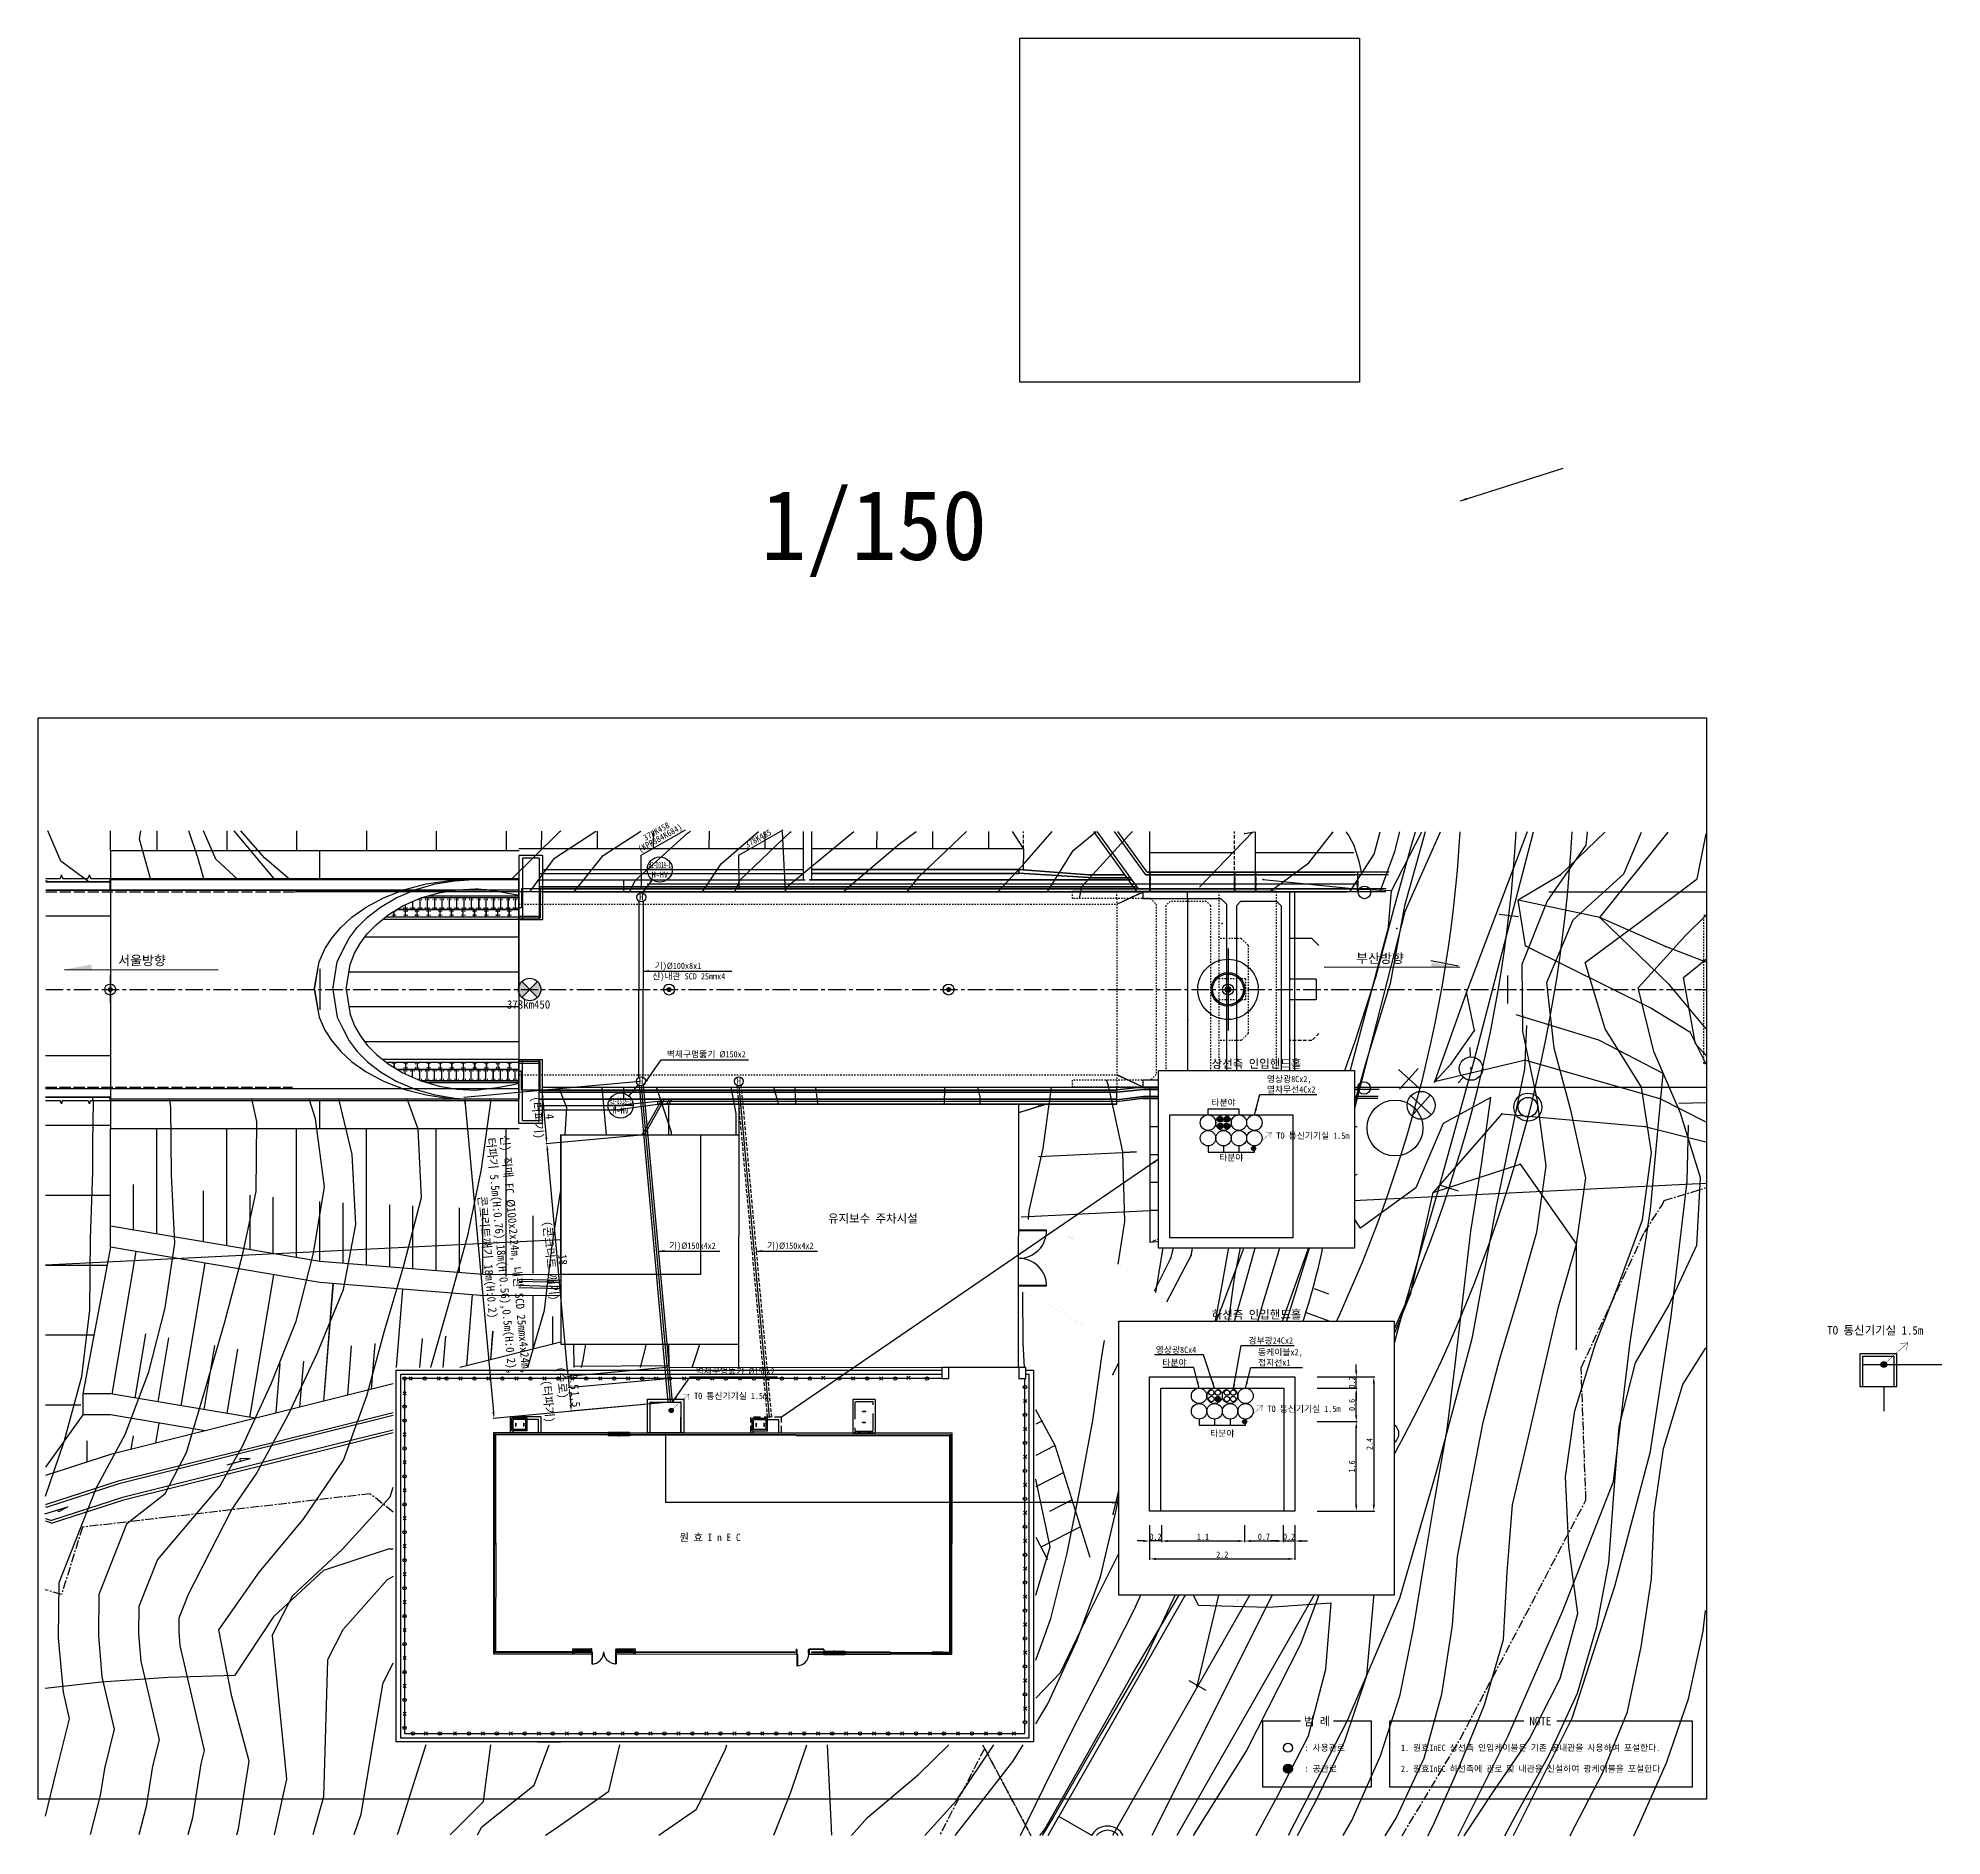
# Model space of a CAD drawing. Extents: x -137 to 172, y -7 to 127.
# Drawn here: x -0.5 to 135.8, y -1.4 to 127.3 of the extents above; entities that cross this region are included whole.
import ezdxf
from ezdxf.enums import TextEntityAlignment as Align

# ---------------------------------------------------------------- set-up
doc = ezdxf.new("R2010")
doc.units = 0
doc.set_wipeout_variables(frame=1)
for name, pattern in [('A-CENTR01', [2, 1.25, -0.25, 0.25, -0.25]), ('CENTER', [2, 1.25, -0.25, 0.25, -0.25]), ('DASHED', [0.75, 0.5, -0.25]), ('HIDDEN', [0.375, 0.25, -0.125]), ('PASUN', [1, 0.8, -0.2])]:
    doc.linetypes.add(name, pattern=pattern)
doc.layers.get('Defpoints').update_dxf_attribs({"linetype": 'CONTINUOUS'})
for name, color, linetype in [('TT-BASE', 253, 'CONTINUOUS'), ('TT-CNTL', 1, 'A-CENTR01'), ('TT-LEAL', 1, 'CONTINUOUS'), ('TT-LEAT', 3, 'CONTINUOUS'), ('TT-TEXT', 3, 'CONTINUOUS'), ('TX-LINE', 2, 'CONTINUOUS'), ('TZ-DIMS', 1, 'CONTINUOUS'), ('TZ-LEAL', 1, 'CONTINUOUS'), ('TZ-LINE', 7, 'CONTINUOUS'), ('TZ-TEX2', 3, 'CONTINUOUS'), ('TZ-TEXT', 6, 'CONTINUOUS')]:
    doc.layers.add(name, color=color, linetype=linetype)
doc.layers.add('TX-PAPR', color=2, linetype='CONTINUOUS', plot=False)
doc.styles.get("Standard").update_dxf_attribs({"font": 'GulimChe.ttf'})
doc.styles.add('굴림체', font='GulimChe.ttf')
doc.linetypes.add('BATTINB', pattern='A,0,-0.0025,[134,ltypeshp.shx,S=0.0025,R=0,X=-0.0025,Y=0.01],-0.005,[134,ltypeshp.shx,S=0.0025,R=180,X=0.0025,Y=0.01],-0.0025', length=0.01)
doc.linetypes.add('ZIGZAG', pattern='A,0.00254,-5.08,[131,ltypeshp.shx,S=5.08,R=0,X=-5.08,Y=0],-10.16,[131,ltypeshp.shx,S=5.08,R=180,X=5.08,Y=0],-5.08', length=20.32254)
doc.dimstyles.new('D150', dxfattribs={"dimscale": 0.15, "dimtxt": 3, "dimasz": 3, "dimexe": 0.5, "dimexo": 0.5, "dimgap": 0.5, "dimtad": 1, "dimdec": 0, "dimzin": 1, "dimdsep": 46, "dimlunit": 6, "dimtxsty": 'Standard', "dimcen": 1, "dimclrd": 1, "dimclre": 1, "dimclrt": 3, "dimadec": 0, "dimazin": 0, "dimtfac": 1, "dimtdec": 0, "dimtix": 1, "dimtmove": 2, "dimatfit": 3, "dimfxl": 0, "dimtvp": 2, "dimlwd": -1, "dimlwe": -1, "dimarcsym": 0})
doc.dimstyles.new('지시선150', dxfattribs={"dimscale": 0.15, "dimtxt": 3, "dimasz": 3, "dimexe": 0.5, "dimexo": 0.5, "dimgap": 0.5, "dimtad": 1, "dimdec": 0, "dimzin": 1, "dimdsep": 46, "dimlunit": 6, "dimtxsty": 'Standard', "dimcen": 1, "dimclrd": 6, "dimclre": 6, "dimclrt": 3, "dimadec": 0, "dimazin": 0, "dimtfac": 1, "dimtdec": 0, "dimtix": 1, "dimtmove": 2, "dimatfit": 3, "dimfxl": 0, "dimtvp": 2, "dimlwd": -1, "dimlwe": -1, "dimarcsym": 0})

msp = doc.modelspace()

# ---------------------------------------------------------------- texts
at = {"layer": 'TT-BASE', "style": '굴림체'}
for s, p in [('서울방향', (5.23, 60.9)), ('부산방향', (93.83, 61.06))]:
    msp.add_text(s, height=0.68, rotation=359.9303, dxfattribs=at).set_placement(p)
at = {"layer": 'TT-BASE', "linetype": 'Continuous'}
msp.add_text('378km450', height=0.6, rotation=359.9934, dxfattribs=at).set_placement((33.05, 57.79))
msp.add_text('유지보수 주차시설', height=0.6, rotation=359.9934, dxfattribs=at).set_placement((59.24, 42.47), align=Align.CENTER)
at = {"layer": 'TT-LEAT'}
for s, rotation, p in [('(KPR384K684)', 29.169, (44.03, 69.97)), ('378K458', 29.169, (43.75, 70.48)), ('378K465', 29.169, (51.03, 69.97)), ('H-HV', 359.9303, (43.99, 67.38)), ('H', 359.9303, (42.67, 65.76)), ('기)Ø100x8x1', 359.9822, (45.29, 60.83)), ('H', 359.9303, (42.65, 52.59)), ('H', 359.9303, (49.65, 52.59)), ('H-HV', 359.9303, (41.19, 50.49)), ('기)Ø150x4x2', 359.9822, (46.33, 40.8)), ('기)Ø150x4x2', 359.9822, (53.33, 40.8))]:
    msp.add_text(s, height=0.45, rotation=rotation, dxfattribs=at).set_placement(p, align=Align.MIDDLE)
at = {"layer": 'TT-LEAT', "width": 0.5}
for s, p in [('H2-D318-1', (43.99, 68.07)), ('H2-U318-1', (41.19, 51.19))]:
    msp.add_text(s, height=0.45, rotation=359.9303, dxfattribs=at).set_placement(p, align=Align.MIDDLE)
at = {"layer": 'TT-TEXT'}
msp.add_text('원 효 I n E C', height=0.525, rotation=359.9303, dxfattribs=at).set_placement((47.6, 19.97), align=Align.MIDDLE)
at = {"layer": 'TZ-TEX2'}
for s, height, p in [('1/150', 5, (59.33, 92)), ('범 례', 0.6, (91.03, 6.8, 0.23)), ('NOTE', 0.6, (107.01, 6.8, 0.46))]:
    msp.add_text(s, height=height, dxfattribs=at).set_placement(p, align=Align.MIDDLE)
for s, p in [(': 사용관로', (90.13, 4.89, 0.23)), ('1. 원효InEC 상선측 인입케이블은 기존 공내관을 사용하여 포설한다.', (97.04, 4.89, 0.23)), (': 공관로', (90.13, 3.39, 0.23)), ('2. 원효InEC 하선측에 관로 및 내관을 신설하여 광케이블을 포설한다.', (97.04, 3.39, 0.23))]:
    msp.add_text(s, height=0.45, dxfattribs=at).set_placement(p, align=Align.MIDDLE_LEFT)
at = {"layer": 'TZ-TEXT'}
msp.add_text('신)내관 SCD 25mmx4', height=0.45, rotation=359.9482, dxfattribs=at).set_placement((43.45, 60.11), align=Align.MIDDLE_LEFT)
for s, height, p in [('벽체구멍뚫기 Ø150x2', 0.45, (47.32, 54.54)), ('TO 통신기기실 1.5m', 0.6, (130.98, 34.78, 0)), ('벽체구멍뚫기 Ø150x2', 0.45, (49.39, 31.85)), ('TO 통신기기실 1.5m', 0.45, (49.06, 30.08, 0))]:
    msp.add_text(s, height=height, rotation=359.9482, dxfattribs=at).set_placement(p, align=Align.MIDDLE)
at = {"layer": 'TZ-TEXT', "ltscale": 2, "char_height": 0.6, "attachment_point": 5, "rotation": 275.2258}
for s, insert in [('(터파기)', (35.17, 49.98)), ('(콘크리트 깨기)', (36.11, 39.74)), ('(수로)', (36.91, 31.01)), ('(터파기)', (35.93, 29.67))]:
    msp.add_mtext(s, dxfattribs=dict(at, insert=insert))

# ---------------------------------------------------------------- blocks, each defined once
blk = doc.blocks.new('A$C7DB278B4')
at = {"layer": 'TT-BASE'}
for p, q in [((17, 50), (1470, 50)), ((21, 55), (21, 95)), ((21, 95), (59, 95)), ((21, 55), (59, 55)), ((30, 150), (1483, 150)), ((59, 80), (53, 78)), ((53, 78), (53, 72)), ((59, 70), (53, 72)), ((736, 77), (55, 77)), ((55, 77), (55, 73)), ((736, 73), (55, 73)), ((59, 95), (732, 95)), ((59, 80), (59, 95)), ((59, 81), (61, 80)), ((59, 69), (61, 71)), ((59, 55), (59, 70)), ((59, 55), (732, 55)), ((61, 80), (62, 79)), ((61, 71), (62, 72)), ((62, 79), (62, 77)), ((62, 72), (62, 73)), ((730, 80), (729, 79)), ((729, 79), (729, 77)), ((729, 72), (729, 73)), ((730, 71), (729, 72)), ((732, 81), (730, 80)), ((732, 69), (730, 71)), ((732, 105), (732, 145)), ((732, 145), (767, 145)), ((732, 105), (767, 105)), ((767, 95), (732, 95)), ((732, 95), (732, 80)), ((732, 80), (738, 78)), ((732, 70), (738, 72)), ((732, 70), (732, 55)), ((767, 55), (732, 55)), ((736, 77), (736, 73)), ((738, 78), (738, 72)), ((750, 200), (750, 0)), ((767, 130), (762, 128)), ((762, 122), (762, 128)), ((767, 120), (762, 122)), ((764, 123), (764, 127)), ((764, 127), (1445, 127)), ((764, 123), (1445, 123)), ((767, 130), (767, 145)), ((767, 145), (1441, 145)), ((767, 131), (770, 129)), ((767, 119), (770, 120)), ((767, 105), (767, 120)), ((767, 105), (1441, 105)), ((767, 95), (767, 55)), ((770, 129), (771, 128)), ((770, 120), (771, 121)), ((771, 128), (771, 127)), ((771, 121), (771, 123)), ((1438, 128), (1437, 127)), ((1438, 121), (1437, 123)), ((1439, 129), (1438, 128)), ((1439, 120), (1438, 121)), ((1441, 131), (1439, 129)), ((1441, 119), (1439, 120)), ((1479, 145), (1441, 145)), ((1441, 145), (1441, 130)), ((1441, 130), (1447, 128)), ((1441, 120), (1447, 122)), ((1441, 120), (1441, 105)), ((1479, 105), (1441, 105)), ((1445, 123), (1445, 127)), ((1447, 122), (1447, 128)), ((1479, 145), (1479, 105))]:
    blk.add_line(p, q, dxfattribs=at)
for points in [[(0, 50), (17, 50), (17, 99), (30, 99), (30, 101), (30, 150), (0, 150)], [(1500, 150), (1483, 150), (1483, 101), (1470, 101), (1470, 99), (1470, 50), (1500, 50)]]:
    blk.add_lwpolyline(points, close=True, dxfattribs=at)
blk = doc.blocks.new('*D18')
at = {"layer": 'Defpoints', "color": 0}
for p in [(79.05, 20.89), (79.89, 20.89), (79.05, 19.69)]:
    blk.add_point(p, dxfattribs=at)
at = {"layer": 'TZ-LINE', "color": 1}
for p, q in [((79.05, 20.81), (79.05, 19.61)), ((79.89, 20.81), (79.89, 19.61)), ((78.6, 19.69), (78.15, 19.69)), ((79.89, 19.69), (79.05, 19.69)), ((80.34, 19.69), (80.79, 19.69))]:
    blk.add_line(p, q, dxfattribs=at)
for points in [[(78.6, 19.76), (78.6, 19.61), (79.05, 19.69)], [(80.34, 19.76), (80.34, 19.61), (79.89, 19.69)]]:
    blk.add_solid(points, dxfattribs=at)
at = {"layer": 'TZ-LINE', "color": 3, "insert": (79.47, 19.99), "char_height": 0.45, "attachment_point": 5}
blk.add_mtext('0.2', dxfattribs=at)
blk = doc.blocks.new('*D19')
at = {"layer": 'Defpoints', "color": 0}
for p in [(88.61, 20.89), (89.45, 20.89), (89.45, 19.69)]:
    blk.add_point(p, dxfattribs=at)
at = {"layer": 'TZ-LINE', "color": 1}
for p, q in [((88.61, 20.81), (88.61, 19.61)), ((89.45, 20.81), (89.45, 19.61)), ((88.16, 19.69), (87.71, 19.69)), ((88.61, 19.69), (89.45, 19.69)), ((89.9, 19.69), (90.35, 19.69))]:
    blk.add_line(p, q, dxfattribs=at)
for points in [[(88.16, 19.76), (88.16, 19.61), (88.61, 19.69)], [(89.9, 19.76), (89.9, 19.61), (89.45, 19.69)]]:
    blk.add_solid(points, dxfattribs=at)
at = {"layer": 'TZ-LINE', "color": 3, "insert": (89.03, 19.99), "char_height": 0.45, "attachment_point": 5}
blk.add_mtext('0.2', dxfattribs=at)
blk = doc.blocks.new('*D20')
at = {"layer": 'Defpoints', "color": 0}
for p in [(79.05, 20.89), (89.45, 20.89), (89.45, 18.41)]:
    blk.add_point(p, dxfattribs=at)
at = {"layer": 'TZ-LINE', "color": 1}
for p, q in [((79.05, 20.81), (79.05, 18.33)), ((89.45, 20.81), (89.45, 18.33)), ((79.5, 18.41), (89, 18.41))]:
    blk.add_line(p, q, dxfattribs=at)
for points in [[(79.5, 18.48), (79.5, 18.33), (79.05, 18.41)], [(89, 18.48), (89, 18.33), (89.45, 18.41)]]:
    blk.add_solid(points, dxfattribs=at)
at = {"layer": 'TZ-LINE', "color": 3, "insert": (84.25, 18.71), "char_height": 0.45, "attachment_point": 5}
blk.add_mtext('2.2', dxfattribs=at)
blk = doc.blocks.new('*D21')
at = {"layer": 'Defpoints', "color": 0}
for p in [(79.89, 20.89), (85.85, 20.89), (85.85, 19.69)]:
    blk.add_point(p, dxfattribs=at)
at = {"layer": 'TZ-LINE', "color": 1}
for p, q in [((79.89, 20.81), (79.89, 19.61)), ((85.85, 20.81), (85.85, 19.61)), ((80.34, 19.69), (85.4, 19.69))]:
    blk.add_line(p, q, dxfattribs=at)
for points in [[(80.34, 19.76), (80.34, 19.61), (79.89, 19.69)], [(85.4, 19.76), (85.4, 19.61), (85.85, 19.69)]]:
    blk.add_solid(points, dxfattribs=at)
at = {"layer": 'TZ-LINE', "color": 3, "insert": (82.87, 19.99), "char_height": 0.45, "attachment_point": 5}
blk.add_mtext('1.1', dxfattribs=at)
blk = doc.blocks.new('*D22')
at = {"layer": 'Defpoints', "color": 0}
for p in [(85.85, 20.89), (88.61, 20.89), (88.61, 19.69)]:
    blk.add_point(p, dxfattribs=at)
at = {"layer": 'TZ-LINE', "color": 1}
for p, q in [((85.85, 20.81), (85.85, 19.61)), ((88.61, 20.81), (88.61, 19.61)), ((86.3, 19.69), (88.16, 19.69))]:
    blk.add_line(p, q, dxfattribs=at)
for points in [[(86.3, 19.76), (86.3, 19.61), (85.85, 19.69)], [(88.16, 19.76), (88.16, 19.61), (88.61, 19.69)]]:
    blk.add_solid(points, dxfattribs=at)
at = {"layer": 'TZ-LINE', "color": 3, "insert": (87.23, 19.99), "char_height": 0.45, "attachment_point": 5}
blk.add_mtext('0.7', dxfattribs=at)
blk = doc.blocks.new('*D23')
at = {"layer": 'Defpoints', "color": 0}
for p in [(90.97, 28.23), (93.84, 28.23), (90.97, 21.83)]:
    blk.add_point(p, dxfattribs=at)
at = {"layer": 'TZ-LINE', "color": 1}
for p, q in [((91.05, 28.23), (93.91, 28.23)), ((93.84, 22.28), (93.84, 27.78)), ((91.05, 21.83), (93.91, 21.83))]:
    blk.add_line(p, q, dxfattribs=at)
for points in [[(93.76, 27.78), (93.91, 27.78), (93.84, 28.23)], [(93.76, 22.28), (93.91, 22.28), (93.84, 21.83)]]:
    blk.add_solid(points, dxfattribs=at)
at = {"layer": 'TZ-LINE', "color": 3, "insert": (93.53, 25.03), "char_height": 0.45, "attachment_point": 5, "rotation": 90}
blk.add_mtext('1.6', dxfattribs=at)
blk = doc.blocks.new('*D24')
at = {"layer": 'Defpoints', "color": 0}
for p in [(90.97, 30.63), (93.84, 30.63), (90.97, 28.23)]:
    blk.add_point(p, dxfattribs=at)
at = {"layer": 'TZ-LINE', "color": 1}
for p, q in [((91.05, 30.63), (93.91, 30.63)), ((93.84, 28.68), (93.84, 30.18)), ((91.05, 28.23), (93.91, 28.23))]:
    blk.add_line(p, q, dxfattribs=at)
for points in [[(93.76, 30.18), (93.91, 30.18), (93.84, 30.63)], [(93.76, 28.68), (93.91, 28.68), (93.84, 28.23)]]:
    blk.add_solid(points, dxfattribs=at)
at = {"layer": 'TZ-LINE', "color": 3, "insert": (93.53, 29.43), "char_height": 0.45, "attachment_point": 5, "rotation": 90}
blk.add_mtext('0.6', dxfattribs=at)
blk = doc.blocks.new('*D25')
at = {"layer": 'Defpoints', "color": 0}
for p in [(90.97, 31.43), (93.84, 31.43), (90.97, 30.63)]:
    blk.add_point(p, dxfattribs=at)
at = {"layer": 'TZ-LINE', "color": 1}
for p, q in [((91.05, 31.43), (93.91, 31.43)), ((93.84, 31.88), (93.84, 32.33)), ((93.84, 30.63), (93.84, 31.43)), ((91.05, 30.63), (93.91, 30.63)), ((93.84, 30.18), (93.84, 29.73))]:
    blk.add_line(p, q, dxfattribs=at)
for points in [[(93.76, 31.88), (93.91, 31.88), (93.84, 31.43)], [(93.76, 30.18), (93.91, 30.18), (93.84, 30.63)]]:
    blk.add_solid(points, dxfattribs=at)
at = {"layer": 'TZ-LINE', "color": 3, "insert": (93.53, 31.03), "char_height": 0.45, "attachment_point": 5, "rotation": 90}
blk.add_mtext('0.2', dxfattribs=at)
blk = doc.blocks.new('*D26')
at = {"layer": 'Defpoints', "color": 0}
for p in [(90.97, 31.43), (90.97, 21.83), (95.09, 21.83)]:
    blk.add_point(p, dxfattribs=at)
at = {"layer": 'TZ-LINE', "color": 1}
for p, q in [((91.05, 31.43), (95.17, 31.43)), ((95.09, 30.98), (95.09, 22.28)), ((91.05, 21.83), (95.17, 21.83))]:
    blk.add_line(p, q, dxfattribs=at)
for points in [[(95.02, 30.98), (95.17, 30.98), (95.09, 31.43)], [(95.02, 22.28), (95.17, 22.28), (95.09, 21.83)]]:
    blk.add_solid(points, dxfattribs=at)
at = {"layer": 'TZ-LINE', "color": 3, "insert": (94.79, 26.63), "char_height": 0.45, "attachment_point": 5, "rotation": 90}
blk.add_mtext('2.4', dxfattribs=at)
blk = doc.blocks.new('*D27')
at = {"layer": 'Defpoints', "color": 0, "ltscale": 2}
for p in [(42.65, 52.59), (44.75, 29.63), (32.13, 28.47)]:
    blk.add_point(p, dxfattribs=at)
at = {"layer": 'TZ-TEXT', "color": 1, "ltscale": 2}
for p, q in [((42.58, 52.58), (29.96, 51.42)), ((30.07, 50.98), (32.09, 28.92)), ((44.68, 29.62), (32.06, 28.46))]:
    blk.add_line(p, q, dxfattribs=at)
for points in [[(30.15, 50.99), (30, 50.98), (30.03, 51.43)], [(32.16, 28.93), (32.01, 28.91), (32.13, 28.47)]]:
    blk.add_solid(points, dxfattribs=at)
at = {"layer": 'TZ-TEXT', "color": 3, "ltscale": 2, "insert": (32.59, 40.09), "char_height": 0.6, "attachment_point": 5, "rotation": 275.2258}
blk.add_mtext('{\\C6;신) 직매 FC Ø100x2x24m, 내관 SCD 25mmx4x24m,\\P터파기 5.5m(H:0.76),18m(H:0.56),0.5m(H:0.2),\\P콘크리트깨기 18m(H:0.2)}', dxfattribs=at)
blk = doc.blocks.new('*D28')
at = {"layer": 'Defpoints', "color": 0, "ltscale": 2}
for p in [(42.65, 52.59), (35.91, 48.12), (43, 48.77)]:
    blk.add_point(p, dxfattribs=at)
at = {"layer": 'TZ-TEXT', "color": 1, "ltscale": 2}
for p, q in [((42.58, 52.58), (35.49, 51.93)), ((35.6, 51.49), (35.87, 48.57)), ((42.93, 48.77), (35.83, 48.12))]:
    blk.add_line(p, q, dxfattribs=at)
for points in [[(35.68, 51.5), (35.53, 51.48), (35.56, 51.94)], [(35.94, 48.58), (35.79, 48.57), (35.91, 48.12)]]:
    blk.add_solid(points, dxfattribs=at)
at = {"layer": 'TZ-TEXT', "color": 3, "ltscale": 2, "insert": (36.12, 50.07), "char_height": 0.6, "attachment_point": 5, "rotation": 275.2258}
blk.add_mtext('{\\C6;4}', dxfattribs=at)
blk = doc.blocks.new('*D29')
at = {"layer": 'Defpoints', "color": 0, "ltscale": 2}
for p in [(35.91, 48.12), (43, 48.77), (44.53, 32.11)]:
    blk.add_point(p, dxfattribs=at)
at = {"layer": 'TZ-TEXT', "color": 1, "ltscale": 2}
for p, q in [((42.93, 48.77), (35.83, 48.12)), ((37.39, 31.91), (35.95, 47.68)), ((44.45, 32.1), (37.36, 31.46))]:
    blk.add_line(p, q, dxfattribs=at)
for points in [[(36.02, 47.68), (35.88, 47.67), (35.91, 48.12)], [(37.47, 31.92), (37.32, 31.9), (37.43, 31.46)]]:
    blk.add_solid(points, dxfattribs=at)
at = {"layer": 'TZ-TEXT', "color": 3, "ltscale": 2, "insert": (37.05, 39.83), "char_height": 0.6, "attachment_point": 5, "rotation": 275.2258}
blk.add_mtext('{\\C6;18}', dxfattribs=at)
blk = doc.blocks.new('*D30')
at = {"layer": 'Defpoints', "color": 0, "ltscale": 2}
for p in [(44.53, 32.11), (37.51, 30.66), (44.6, 31.31)]:
    blk.add_point(p, dxfattribs=at)
at = {"layer": 'TZ-TEXT', "color": 1, "ltscale": 2}
for p, q in [((37.39, 31.91), (37.35, 32.36)), ((44.45, 32.1), (37.36, 31.46)), ((37.43, 31.46), (37.51, 30.66)), ((44.52, 31.3), (37.43, 30.66)), ((37.55, 30.21), (37.59, 29.77))]:
    blk.add_line(p, q, dxfattribs=at)
for points in [[(37.47, 31.92), (37.32, 31.9), (37.43, 31.46)], [(37.62, 30.22), (37.47, 30.21), (37.51, 30.66)]]:
    blk.add_solid(points, dxfattribs=at)
at = {"layer": 'TZ-TEXT', "color": 3, "ltscale": 2, "insert": (37.85, 31.1), "char_height": 0.6, "attachment_point": 5, "rotation": 275.2258}
blk.add_mtext('{\\C6;0.5}', dxfattribs=at)
blk = doc.blocks.new('*D31')
at = {"layer": 'Defpoints', "color": 0, "ltscale": 2}
for p in [(44.6, 31.31), (37.66, 28.98), (44.75, 29.63)]:
    blk.add_point(p, dxfattribs=at)
at = {"layer": 'TZ-TEXT', "color": 1, "ltscale": 2}
for p, q in [((44.52, 31.3), (37.43, 30.66)), ((37.55, 30.21), (37.62, 29.43)), ((44.68, 29.62), (37.59, 28.97))]:
    blk.add_line(p, q, dxfattribs=at)
for points in [[(37.62, 30.22), (37.47, 30.21), (37.51, 30.66)], [(37.69, 29.43), (37.54, 29.42), (37.66, 28.98)]]:
    blk.add_solid(points, dxfattribs=at)
at = {"layer": 'TZ-TEXT', "color": 3, "ltscale": 2, "insert": (37.96, 29.85), "char_height": 0.6, "attachment_point": 5, "rotation": 275.2258}
blk.add_mtext('{\\C6;1.5}', dxfattribs=at)

# ---------------------------------------------------------------- dimensions: what is measured, and where the dimension line sits
at = {"layer": 'TZ-TEXT', "ltscale": 2}
for p1, p2, distance, text, picture, middle in [((42.65, 52.59), (44.75, 29.63), -12.68, '{\\C6;신) 직매 FC Ø100x2x24m, 내관 SCD 25mmx4x24m,\\P터파기 5.5m(H:0.76),18m(H:0.56),0.5m(H:0.2),\\P콘크리트깨기 18m(H:0.2)}', '*D27', (32.59, 40.09)), ((42.65, 52.59), (43, 48.77), -7.12, '{\\C6;4}', '*D28', (36.12, 50.07)), ((44.53, 32.11), (43, 48.77), 7.12, '{\\C6;18}', '*D29', (37.05, 39.83)), ((44.53, 32.11), (44.6, 31.31), -7.12, '{\\C6;0.5}', '*D30', (37.85, 31.1)), ((44.6, 31.31), (44.75, 29.63), -7.12, '{\\C6;1.5}', '*D31', (37.96, 29.85))]:
    dim = msp.add_aligned_dim(p1=p1, p2=p2, distance=distance, text=text, dimstyle='D150', override={"dimtxt": 4}, dxfattribs=at)
    dim.commit()
    dim.dimension.update_dxf_attribs({"geometry": picture, "text_midpoint": middle})

# ---------------------------------------------------------------- hatches: boundary and pattern name
at = {"layer": 'TT-BASE'}
for points in [[(3.34, 60.95), (1.39, 60.59), (3.34, 60.59)], [(99.2, 61.1), (101.15, 60.74), (99.2, 60.74)]]:
    msp.add_hatch(color=256, dxfattribs=at).paths.add_polyline_path(points)
at = {"layer": 'TT-BASE', "linetype": 'Continuous'}
h = msp.add_hatch(color=256, dxfattribs=at)
h.paths.add_polyline_path([(84.28, 58.04, 1.000002), (85.05, 60.31, 1.000002)])
h.paths.add_polyline_path([(85.02, 60.22, -1), (84.31, 58.13, -1)], flags=16)
h = msp.add_hatch(color=256, dxfattribs=at)
h.paths.add_polyline_path([(84.28, 58.04, 1.000002), (85.05, 60.31, 1.000002)])
h.paths.add_polyline_path([(85.02, 60.22, -1), (84.31, 58.13, -1)], flags=16)
at = {"layer": 'TT-BASE'}
h = msp.add_hatch(color=256, dxfattribs=at)
edge = h.paths.add_edge_path()
edge.add_ellipse((34.68, 59.16), major_axis=(-0.593, 0.537), ratio=1, start_angle=357.1862, end_angle=447.1862)
edge.add_line((34.11, 58.6), (34.68, 59.16))
edge.add_line((34.68, 59.16), (34.11, 59.73))
edge = h.paths.add_edge_path()
edge.add_line((35.25, 59.73), (34.68, 59.16))
edge.add_line((34.68, 59.16), (35.25, 58.6))
edge.add_ellipse((34.68, 59.16), major_axis=(-0.593, 0.537), ratio=1, start_angle=177.1862, end_angle=267.1862)
at = {"layer": 'TZ-LINE'}
h = msp.add_hatch(color=256, dxfattribs=at)
h.dxf.hatch_style = 1
h.paths.add_polyline_path([(131.4, 32.32, 1), (131.8, 32.32, 1)])
h = msp.add_hatch(color=256, dxfattribs=at)
h.dxf.hatch_style = 1
h.paths.add_polyline_path([(44.66, 29.03, 1), (44.96, 29.03, 1)])
at = {"layer": 'TZ-LINE', "ltscale": 2}
h = msp.add_hatch(color=256, dxfattribs=at)
h.dxf.hatch_style = 1
h.paths.add_polyline_path([(88.63, 3.39, 1), (89.27, 3.39, 1)])

# ---------------------------------------------------------------- linework, layer by layer
at = {"layer": 'TT-BASE', "linetype": 'Continuous'}
for p, q in [((1.12, 68.34), (0.19, 70.52)), ((1.12, 68.34), (0.19, 70.52)), ((6.75, 69.92), (6.86, 70.52)), ((6.75, 69.92), (6.86, 70.52)), ((7.56, 67.01), (6.75, 69.92)), ((7.56, 67.01), (6.75, 69.92)), ((10.92, 68.62), (10.28, 70.52)), ((10.92, 68.62), (10.28, 70.52)), ((12.23, 68.48), (11.34, 70.51)), ((12.23, 68.48), (11.34, 70.51)), ((16.46, 67.01), (13.54, 70.51)), ((16.46, 67.01), (13.54, 70.51)), ((15.73, 68.56), (14.01, 70.51)), ((15.73, 68.56), (14.01, 70.51)), ((36.77, 70.39), (33.33, 67.02)), ((36.77, 70.39), (33.33, 67.02)), ((35.52, 70.5), (35.51, 69.25)), ((36.46, 68.57), (39.41, 70.49)), ((36.46, 68.57), (39.41, 70.49)), ((36.91, 70.49), (36.77, 70.39)), ((36.91, 70.49), (36.77, 70.39)), ((39.52, 70.49), (39.51, 69.25)), ((39.95, 68.75), (42.64, 70.49)), ((39.95, 68.75), (42.64, 70.49)), ((42.24, 66.96), (45.98, 70.34)), ((42.24, 66.96), (45.98, 70.34)), ((43.52, 70.49), (43.51, 69.25)), ((45.98, 70.34), (46.2, 70.49)), ((45.98, 70.34), (46.2, 70.49)), ((47.52, 70.49), (47.51, 69.26)), ((48.39, 68.16), (51.05, 70.48)), ((48.39, 68.16), (51.05, 70.48)), ((49.75, 67.02), (53.29, 70.4)), ((49.75, 67.02), (53.29, 70.4)), ((51.52, 70.48), (51.51, 69.26)), ((53.17, 66.59), (56.93, 69.68)), ((53.17, 66.59), (56.93, 69.68)), ((53.29, 70.4), (53.39, 70.48)), ((53.29, 70.4), (53.39, 70.48)), ((56.93, 69.68), (57.89, 70.48)), ((56.93, 69.68), (57.89, 70.48)), ((57.39, 66.4), (61.14, 69.59)), ((57.39, 66.4), (61.14, 69.59)), ((59.52, 70.48), (59.51, 69.26)), ((61.14, 69.59), (62.33, 70.47)), ((61.14, 69.59), (62.33, 70.47)), ((62.55, 67.25), (65.94, 70.47)), ((62.55, 67.25), (65.94, 70.47)), ((63.52, 70.47), (63.51, 69.26)), ((67.52, 70.47), (67.51, 69.26)), ((70.11, 68.23), (72.07, 70.47)), ((70.11, 68.23), (72.07, 70.47)), ((73.57, 69.1), (75.22, 70.46)), ((73.57, 69.1), (75.22, 70.46)), ((74.2, 66.53), (77.53, 70.19)), ((74.2, 66.53), (77.53, 70.19)), ((77.53, 70.19), (77.83, 70.46)), ((77.53, 70.19), (77.83, 70.46)), ((79.06, 66.96), (79.06, 70.46)), ((90.44, 68.22), (92.18, 70.45)), ((90.44, 68.22), (92.18, 70.45)), ((95.11, 68.85), (95.56, 70.45)), ((95.11, 68.85), (95.56, 70.45)), ((96.37, 66.22), (98.53, 70.44)), ((96.61, 69.03), (96.96, 70.45)), ((96.61, 69.03), (96.96, 70.45)), ((98.77, 70.44), (97.3, 65.16)), ((98.77, 70.44), (97.3, 65.16)), ((97.78, 69.49), (98.07, 70.45)), ((97.78, 69.49), (98.07, 70.45)), ((105.11, 65.04), (106.52, 70.44)), ((105.11, 65.04), (106.52, 70.44)), ((107.49, 65.46), (110.3, 69.5)), ((107.49, 65.46), (110.3, 69.5)), ((110.3, 69.5), (110.38, 70.44)), ((110.3, 69.5), (110.38, 70.44)), ((113, 67.43), (114.26, 70.43)), ((113, 67.43), (114.26, 70.43)), ((118.23, 67.09), (118.88, 70.3)), ((118.23, 67.09), (118.88, 70.3)), ((3.13, 66.86), (1.12, 68.34)), ((3.13, 66.86), (1.12, 68.34)), ((11.39, 67.01), (10.92, 68.62)), ((11.39, 67.01), (10.92, 68.62)), ((13.81, 67.01), (12.23, 68.48)), ((13.81, 67.01), (12.23, 68.48)), ((17.53, 67.01), (15.73, 68.56)), ((17.53, 67.01), (15.73, 68.56)), ((34.68, 66.16), (36.46, 68.57)), ((34.68, 66.16), (36.46, 68.57)), ((37.86, 66.16), (39.95, 68.75)), ((37.86, 66.16), (39.95, 68.75)), ((47.04, 66.16), (48.39, 68.16)), ((47.04, 66.16), (48.39, 68.16)), ((68.19, 66.16), (70.11, 68.23)), ((68.19, 66.16), (70.11, 68.23)), ((70.02, 69.24), (70.01, 67.74)), ((71.73, 66.16), (73.57, 69.1)), ((71.73, 66.16), (73.57, 69.1)), ((79.06, 68.96), (85.12, 68.96)), ((86.62, 68.96), (93.66, 68.96)), ((87.62, 66.16), (90.44, 68.22)), ((87.62, 66.16), (90.44, 68.22)), ((93.37, 66.16), (95.11, 68.85)), ((93.37, 66.16), (95.11, 68.85)), ((95.56, 66.18), (96.61, 69.03)), ((95.56, 66.18), (96.61, 69.03)), ((96.51, 64.82), (97.78, 69.49)), ((96.51, 64.82), (97.78, 69.49)), ((0.27, 66.86), (0.05, 66.94)), ((0.27, 66.86), (0.05, 66.94)), ((33.33, 67.02), (33.32, 67.01)), ((33.33, 67.02), (33.32, 67.01)), ((41.86, 66.16), (42.24, 66.96)), ((41.86, 66.16), (42.24, 66.96)), ((49.36, 66.16), (49.75, 67.02)), ((49.36, 66.16), (49.75, 67.02)), ((61.69, 66.16), (62.55, 67.25)), ((61.69, 66.16), (62.55, 67.25)), ((79.06, 66.16), (79.06, 66.96)), ((79.08, 66.17), (79.08, 66.97)), ((85.12, 66.16), (85.12, 66.96)), ((86.62, 66.16), (86.62, 66.96)), ((86.64, 66.16), (86.65, 66.96)), ((87.18, 67.04), (94.26, 66.31)), ((93.91, 66.97), (93.91, 66.17)), ((93.94, 66.95), (93.93, 66.15)), ((108.44, 67.35), (105.43, 65.56)), ((109.36, 64.15), (113, 67.43)), ((109.36, 64.15), (113, 67.43)), ((114.27, 64.09), (118.23, 67.09)), ((114.27, 64.09), (118.23, 67.09)), ((43.1, 66.16), (17.9, 66.16)), ((43.11, 66.16), (17.91, 66.16)), ((52.94, 66.16), (53.17, 66.59)), ((52.94, 66.16), (53.17, 66.59)), ((57.19, 66.16), (57.39, 66.4)), ((57.19, 66.16), (57.39, 66.4)), ((74.04, 65.67), (74.2, 66.53)), ((74.04, 65.67), (74.2, 66.53)), ((78.56, 66.16), (78.56, 65.66)), ((84.16, 65.66), (78.56, 65.66)), ((81.76, 65.66), (81.76, 66.16)), ((81.76, 65.66), (81.76, 52.66)), ((84.16, 65.66), (84.56, 65.26)), ((85.56, 65.46), (85.26, 65.16)), ((88.16, 65.46), (85.56, 65.46)), ((88.46, 65.16), (88.16, 65.46)), ((89.06, 66.16), (89.06, 52.16)), ((89.41, 66.16), (89.41, 52.16)), ((96.37, 66.22), (94.26, 66.31)), ((96.14, 63.68), (96.37, 66.22)), ((105.95, 62.28), (105.43, 65.56)), ((111.26, 64.31), (105.43, 65.56)), ((105.71, 60.97), (107.49, 65.46)), ((105.71, 60.97), (107.49, 65.46)), ((84.56, 65.26), (84.56, 53.06)), ((85.26, 65.16), (85.26, 53.16)), ((88.46, 65.16), (88.46, 53.16)), ((93.24, 48.69), (97.36, 64.82)), ((95.24, 60.05), (96.51, 64.82)), ((95.24, 60.05), (96.51, 64.82)), ((97.3, 65.16), (96.27, 59.6)), ((97.3, 65.16), (96.27, 59.6)), ((102.25, 53.99), (105.11, 65.04)), ((102.25, 53.99), (105.11, 65.04)), ((104.06, 64.56), (105.45, 64.39)), ((104.06, 64.56), (105.45, 64.39)), ((107.48, 59.65), (109.36, 64.15)), ((107.48, 59.65), (109.36, 64.15)), ((110.21, 61.09), (114.27, 64.09)), ((110.21, 61.09), (114.27, 64.09)), ((115.97, 62.24), (111.26, 64.31)), ((116.25, 59.5), (111.26, 64.31)), ((117.42, 63.04), (118.88, 64.47)), ((117.42, 63.04), (118.88, 64.47)), ((90.66, 62.81), (89.06, 62.81)), ((90.66, 62.81), (91.16, 62.31)), ((96.14, 63.68), (92.23, 48.99)), ((114.01, 59.27), (117.42, 63.04)), ((114.01, 59.27), (117.42, 63.04)), ((117.27, 60.03), (118.87, 61.32)), ((117.27, 60.03), (118.87, 61.32)), ((93.77, 55.47), (95.24, 60.05)), ((93.77, 55.47), (95.24, 60.05)), ((105.75, 56.16), (105.71, 60.97)), ((105.75, 56.16), (105.71, 60.97)), ((111.65, 56.35), (110.21, 61.09)), ((111.65, 56.35), (110.21, 61.09)), ((118.11, 55.27), (117.27, 60.03)), ((118.11, 55.27), (117.27, 60.03)), ((90.96, 59.91), (89.06, 59.91)), ((90.96, 59.91), (90.96, 58.41)), ((96.27, 59.6), (94.54, 54.01)), ((96.27, 59.6), (94.54, 54.01)), ((101.72, 58.96), (99.43, 52.55)), ((102.29, 56.22), (101.72, 58.96)), ((108.01, 54.97), (107.48, 59.65)), ((108.01, 54.97), (107.48, 59.65)), ((115.13, 54.72), (114.01, 59.27)), ((115.13, 54.72), (114.01, 59.27)), ((90.96, 58.41), (89.06, 58.41)), ((111.19, 55.53), (105.29, 57.34)), ((111.19, 55.53), (105.29, 57.34)), ((100.64, 53.84), (102.29, 56.22)), ((106.79, 51.31), (105.75, 56.16)), ((106.79, 51.31), (105.75, 56.16)), ((106.03, 56.58), (105.88, 53.46)), ((106.03, 56.58), (105.88, 53.46)), ((114.25, 52.17), (111.65, 56.35)), ((114.25, 52.17), (111.65, 56.35)), ((92.19, 50.99), (93.77, 55.47)), ((92.19, 50.99), (93.77, 55.47)), ((109.23, 50.43), (108.01, 54.97)), ((109.23, 50.43), (108.01, 54.97)), ((115.81, 53.15), (111.19, 55.53)), ((115.81, 53.15), (111.19, 55.53)), ((117.05, 50.31), (115.13, 54.72)), ((117.05, 50.31), (115.13, 54.72)), ((118.87, 54.43), (118.11, 55.27)), ((118.87, 54.43), (118.11, 55.27)), ((85.56, 52.86), (85.26, 53.16)), ((88.46, 53.16), (88.16, 52.86)), ((94.54, 54.01), (92.75, 47.71)), ((94.54, 54.01), (92.75, 47.71)), ((105.95, 54.11), (99.43, 52.55)), ((99.7, 44.75), (102.25, 53.99)), ((99.7, 44.75), (102.25, 53.99)), ((105.88, 53.46), (103.86, 43.65)), ((105.88, 53.46), (103.86, 43.65)), ((105.95, 54.11), (115.57, 51.36)), ((114.89, 43.39), (115.81, 53.15)), ((114.89, 43.39), (115.81, 53.15)), ((20.85, 52.06), (20.85, 52.09)), ((20.85, 52.06), (20.85, 52.09)), ((37.33, 50.7), (36.77, 52.18)), ((37.33, 50.7), (36.77, 52.18)), ((40.17, 48.77), (39.87, 52.18)), ((40.17, 48.77), (39.87, 52.18)), ((44.83, 48.96), (43.75, 52.18)), ((44.83, 48.96), (43.75, 52.18)), ((49.47, 50.29), (49.1, 52.18)), ((49.47, 50.29), (49.1, 52.18)), ((52.5, 50.98), (52.15, 52.18)), ((52.5, 50.98), (52.15, 52.18)), ((55.3, 50.98), (55.17, 52.18)), ((55.3, 50.98), (55.17, 52.18)), ((64.38, 50.95), (64.4, 52.18)), ((64.38, 50.95), (64.4, 52.18)), ((66.93, 51.45), (66.76, 52.18)), ((66.93, 51.45), (66.76, 52.18)), ((71.42, 47.77), (72.02, 52.18)), ((71.42, 47.77), (72.02, 52.18)), ((76.1, 52.3), (75.97, 52.67)), ((76.1, 52.3), (75.97, 52.67)), ((77.14, 47.55), (76.1, 52.3)), ((77.14, 47.55), (76.1, 52.3)), ((84.16, 52.66), (78.56, 52.66)), ((78.56, 52.66), (78.56, 52.16)), ((78.56, 52.16), (93.16, 52.16)), ((93.16, 52.16), (78.56, 52.16)), ((80.09, 50.6), (79.65, 52.66)), ((80.09, 50.6), (79.65, 52.66)), ((81.76, 52.66), (81.76, 52.16)), ((84.56, 53.06), (84.16, 52.66)), ((85.13, 38.54), (87.9, 52.18)), ((88.16, 52.86), (85.56, 52.86)), ((86.05, 47.48), (86.62, 52.12)), ((86.05, 47.48), (86.62, 52.12)), ((89.96, 51.38), (90.14, 52.18)), ((89.96, 51.38), (90.14, 52.18)), ((90.91, 50.53), (91.21, 52.18)), ((90.91, 50.53), (91.21, 52.18)), ((114.98, 47.5), (114.25, 52.17)), ((114.98, 47.5), (114.25, 52.17)), ((3.47, 51.13), (3.4, 51.48)), ((3.47, 51.13), (3.4, 51.48)), ((3.41, 48.23), (3.47, 51.13)), ((3.41, 48.23), (3.47, 51.13)), ((9, 50.7), (8.92, 51.33)), ((9, 50.7), (8.92, 51.33)), ((9.04, 45.9), (9, 50.7)), ((9.04, 45.9), (9, 50.7)), ((15.16, 49.71), (14.8, 51.33)), ((15.16, 49.71), (14.8, 51.33)), ((19.35, 49.91), (18.89, 51.33)), ((19.35, 49.91), (18.89, 51.33)), ((21.98, 47.34), (21.03, 51.33)), ((21.98, 47.34), (21.03, 51.33)), ((26.7, 49.17), (25.92, 51.33)), ((26.7, 49.17), (25.92, 51.33)), ((31.24, 46.29), (31.91, 51.13)), ((31.24, 46.29), (31.91, 51.13)), ((31.91, 51.13), (31.84, 51.31)), ((31.91, 51.13), (31.84, 51.31)), ((37.23, 48.77), (37.33, 50.7)), ((37.23, 48.77), (37.33, 50.7)), ((64.66, 50.97), (71.65, 50.97)), ((66.92, 50.97), (66.93, 51.45)), ((66.92, 50.97), (66.93, 51.45)), ((67.09, 50.96), (67.09, 50.95)), ((67.1, 50.98), (67.1, 50.97)), ((69.09, 50.96), (69.09, 50.95)), ((69.1, 50.98), (69.1, 50.95)), ((69.68, 50.36), (71.65, 50.97)), ((69.68, 50.35), (71.64, 50.96)), ((71.09, 50.96), (71.09, 50.79)), ((71.1, 50.97), (71.1, 50.8)), ((78.56, 51.36), (93.97, 51.36)), ((80.63, 45.82), (80.09, 50.6)), ((80.63, 45.82), (80.09, 50.6)), ((88.48, 46.9), (89.96, 51.38)), ((88.48, 46.9), (89.96, 51.38)), ((89.73, 45.86), (90.91, 50.53)), ((89.73, 45.86), (90.91, 50.53)), ((91.53, 46.05), (92.19, 50.99)), ((91.53, 46.05), (92.19, 50.99)), ((99.22, 50.2), (97.74, 51.54)), ((97.81, 50.13), (99.15, 51.61)), ((103.48, 51.44), (100.06, 49.57)), ((103.48, 51.44), (100.06, 49.57)), ((102.81, 46.61), (103.48, 51.44)), ((102.81, 46.61), (103.48, 51.44)), ((107.42, 46.53), (106.79, 51.31)), ((107.42, 46.53), (106.79, 51.31)), ((110.27, 45.67), (109.23, 50.43)), ((110.27, 45.67), (109.23, 50.43)), ((115.57, 51.36), (118.86, 49.69)), ((118.87, 51.04), (116.92, 51)), ((118.87, 51.04), (116.92, 51)), ((15.1, 44.7), (15.16, 49.71)), ((15.1, 44.7), (15.16, 49.71)), ((19.99, 45.04), (19.35, 49.91)), ((19.99, 45.04), (19.35, 49.91)), ((26.94, 44.28), (26.7, 49.17)), ((26.94, 44.28), (26.7, 49.17)), ((49.45, 48.77), (49.47, 50.29)), ((49.45, 48.77), (49.47, 50.29)), ((79.06, 49.36), (85.12, 49.36)), ((86.62, 49.36), (93.91, 49.36)), ((87.54, 45.65), (88.92, 50.23)), ((87.54, 45.65), (88.92, 50.23)), ((100.06, 49.57), (98.09, 44.97)), ((100.06, 49.57), (98.09, 44.97)), ((104.25, 50.26), (99.34, 44.62)), ((114.48, 49.35), (118.86, 48.25)), ((118.48, 45.67), (117.05, 50.31)), ((118.48, 45.67), (117.05, 50.31)), ((117.59, 49.44), (117.49, 45.43)), ((117.59, 49.44), (117.49, 45.43)), ((3.42, 46.12), (3.41, 48.23)), ((3.42, 46.12), (3.41, 48.23)), ((44.84, 48.77), (44.83, 48.96)), ((44.84, 48.77), (44.83, 48.96)), ((70.44, 43.31), (71.42, 47.77)), ((70.44, 43.31), (71.42, 47.77)), ((92.23, 48.99), (89.86, 41.39)), ((90.66, 41.19), (93.24, 48.69)), ((92.75, 47.71), (90.83, 41.81)), ((92.75, 47.71), (90.83, 41.81)), ((22.23, 42.34), (21.98, 47.34)), ((22.23, 42.34), (21.98, 47.34)), ((77.28, 42.55), (77.14, 47.55)), ((77.28, 42.55), (77.14, 47.55)), ((79.06, 47.36), (82, 47.36)), ((85.08, 42.73), (86.05, 47.48)), ((85.08, 42.73), (86.05, 47.48)), ((86.62, 47.36), (89.96, 47.36)), ((87.02, 42.12), (88.48, 46.9)), ((87.02, 42.12), (88.48, 46.9)), ((102.05, 41.86), (102.81, 46.61)), ((102.05, 41.86), (102.81, 46.61)), ((105.57, 46.65), (109.58, 40.95)), ((106.76, 41.79), (107.42, 46.53)), ((106.76, 41.79), (107.42, 46.53)), ((114.32, 42.67), (114.98, 47.5)), ((114.32, 42.67), (114.98, 47.5)), ((3.25, 41.31), (3.42, 46.12)), ((3.25, 41.31), (3.42, 46.12)), ((9.28, 41.01), (9.04, 45.9)), ((9.28, 41.01), (9.04, 45.9)), ((19.22, 40.29), (19.99, 45.04)), ((19.22, 40.29), (19.99, 45.04)), ((30.27, 41.64), (31.24, 46.29)), ((30.27, 41.64), (31.24, 46.29)), ((79.06, 45.36), (85.12, 45.36)), ((80.06, 40.98), (80.63, 45.82)), ((80.06, 40.98), (80.63, 45.82)), ((85.97, 41.07), (87.54, 45.65)), ((85.97, 41.07), (87.54, 45.65)), ((86.62, 45.36), (92.41, 45.36)), ((88.56, 41.3), (89.73, 45.86)), ((88.56, 41.3), (89.73, 45.86)), ((94.13, 42.07), (91.53, 46.05)), ((94.13, 42.07), (91.53, 46.05)), ((98.09, 44.97), (94.13, 42.07)), ((98.09, 44.97), (94.13, 42.07)), ((99.79, 45.19), (101.12, 44.76)), ((99.79, 45.19), (101.12, 44.76)), ((109.6, 40.93), (110.27, 45.67)), ((109.6, 40.93), (110.27, 45.67)), ((117.49, 45.43), (116.36, 35.76)), ((117.49, 45.43), (116.36, 35.76)), ((118.21, 40.86), (118.48, 45.67)), ((118.21, 40.86), (118.48, 45.67)), ((14.12, 40.14), (15.1, 44.7)), ((14.12, 40.14), (15.1, 44.7)), ((25.67, 39.41), (26.94, 44.28)), ((25.67, 39.41), (26.94, 44.28)), ((36.31, 41.03), (36.92, 44.79)), ((36.31, 41.03), (36.92, 44.79)), ((96.96, 35.31), (99.7, 44.75)), ((96.96, 35.31), (99.7, 44.75)), ((103.86, 43.65), (102.12, 34.16)), ((103.86, 43.65), (102.12, 34.16)), ((21.35, 37.7), (22.23, 42.34)), ((21.35, 37.7), (22.23, 42.34)), ((70.38, 42.7), (70.44, 43.31)), ((70.38, 42.7), (70.44, 43.31)), ((76.79, 39.5), (77.28, 42.55)), ((76.79, 39.5), (77.28, 42.55)), ((79.06, 43.36), (82.08, 43.36)), ((84.22, 37.88), (85.08, 42.73)), ((84.22, 37.88), (85.08, 42.73)), ((112.64, 38.08), (114.32, 42.67)), ((112.64, 38.08), (114.32, 42.67)), ((113.45, 33.91), (114.89, 43.39)), ((113.45, 33.91), (114.89, 43.39)), ((3.2, 36.2), (3.25, 41.31)), ((3.2, 36.2), (3.25, 41.31)), ((8.6, 36.37), (9.28, 41.01)), ((8.6, 36.37), (9.28, 41.01)), ((29, 36.97), (30.27, 41.64)), ((29, 36.97), (30.27, 41.64)), ((35.74, 36.2), (36.31, 41.03)), ((35.74, 36.2), (36.31, 41.03)), ((79.5, 37.48), (80.06, 40.98)), ((79.5, 37.48), (80.06, 40.98)), ((84.19, 36.38), (85.97, 41.07)), ((84.19, 36.38), (85.97, 41.07)), ((85.74, 37.56), (87.02, 42.12)), ((85.74, 37.56), (87.02, 42.12)), ((87.18, 36.73), (88.56, 41.3)), ((87.18, 36.73), (88.56, 41.3)), ((90.83, 41.81), (88.28, 34.68)), ((90.83, 41.81), (88.28, 34.68)), ((101.48, 37.13), (102.05, 41.86)), ((101.48, 37.13), (102.05, 41.86)), ((105.39, 37.02), (106.76, 41.79)), ((105.39, 37.02), (106.76, 41.79)), ((108.32, 36.46), (109.6, 40.93)), ((108.32, 36.46), (109.6, 40.93)), ((12.86, 35.38), (14.12, 40.14)), ((12.86, 35.38), (14.12, 40.14)), ((17.96, 35.43), (19.22, 40.29)), ((17.96, 35.43), (19.22, 40.29)), ((80.29, 36.8), (82.02, 40.13)), ((116.22, 36.55), (118.21, 40.86)), ((116.22, 36.55), (118.21, 40.86)), ((24.3, 34.74), (25.67, 39.41)), ((24.3, 34.74), (25.67, 39.41)), ((19.48, 33.1), (21.35, 37.7)), ((19.48, 33.1), (21.35, 37.7)), ((27.63, 32.2), (29, 36.97)), ((27.63, 32.2), (29, 36.97)), ((70, 33.88), (69.98, 37.49)), ((70, 33.88), (69.98, 37.49)), ((83.41, 33.56), (84.22, 37.88)), ((83.41, 33.56), (84.22, 37.88)), ((84.37, 32.78), (85.74, 37.56)), ((84.37, 32.78), (85.74, 37.56)), ((97.75, 37.46), (93.88, 27.93)), ((100.91, 32.3), (101.48, 37.13)), ((100.91, 32.3), (101.48, 37.13)), ((104.1, 32.65), (105.39, 37.02)), ((104.1, 32.65), (105.39, 37.02)), ((110.95, 33.79), (112.64, 38.08)), ((110.95, 33.79), (112.64, 38.08)), ((2.64, 31.47), (3.2, 36.2)), ((2.64, 31.47), (3.2, 36.2)), ((7.43, 31.8), (8.6, 36.37)), ((7.43, 31.8), (8.6, 36.37)), ((34.54, 32.11), (35.74, 36.2)), ((34.54, 32.11), (35.74, 36.2)), ((83.18, 33.83), (84.19, 36.38)), ((83.18, 33.83), (84.19, 36.38)), ((85.9, 32.26), (87.18, 36.73)), ((85.9, 32.26), (87.18, 36.73)), ((107.25, 31.81), (108.32, 36.46)), ((107.25, 31.81), (108.32, 36.46)), ((113.82, 32.43), (116.22, 36.55)), ((113.82, 32.43), (116.22, 36.55)), ((116.36, 35.76), (114.84, 25.97)), ((116.36, 35.76), (114.84, 25.97)), ((11.49, 30.6), (12.86, 35.38)), ((11.49, 30.6), (12.86, 35.38)), ((16.18, 30.93), (17.96, 35.43)), ((16.18, 30.93), (17.96, 35.43)), ((23.03, 30.07), (24.3, 34.74)), ((23.03, 30.07), (24.3, 34.74)), ((83.96, 32.88), (84.6, 34.62)), ((88.28, 34.68), (86.23, 29.53)), ((88.28, 34.68), (86.23, 29.53)), ((94.68, 26.68), (96.96, 35.31)), ((94.68, 26.68), (96.96, 35.31)), ((102.12, 34.16), (99.58, 24.72)), ((102.12, 34.16), (99.58, 24.72)), ((17.39, 28.69), (19.48, 33.1)), ((17.39, 28.69), (19.48, 33.1)), ((38.52, 32.63), (38.7, 33.77)), ((38.52, 32.63), (38.7, 33.77)), ((42.61, 32.11), (43.05, 33.77)), ((42.61, 32.11), (43.05, 33.77)), ((46.3, 32.11), (46.61, 33.03)), ((46.3, 32.11), (46.61, 33.03)), ((46.61, 33.03), (46.85, 33.77)), ((46.61, 33.03), (46.85, 33.77)), ((70.09, 32.11), (70, 33.88)), ((70.09, 32.11), (70, 33.88)), ((74.98, 28.32), (75.65, 33.06)), ((74.98, 28.32), (75.65, 33.06)), ((75.65, 33.06), (75.82, 34.03)), ((75.65, 33.06), (75.82, 34.03)), ((84.28, 32.47), (84.37, 32.78)), ((84.28, 32.47), (84.37, 32.78)), ((109.49, 29.01), (110.95, 33.79)), ((109.49, 29.01), (110.95, 33.79)), ((112.24, 23.94), (113.45, 33.91)), ((112.24, 23.94), (113.45, 33.91)), ((117.2, 30.89), (118.85, 33.51)), ((117.2, 30.89), (118.85, 33.51)), ((1.36, 26.8), (2.64, 31.47)), ((1.36, 26.8), (2.64, 31.47)), ((5.74, 27.32), (7.43, 31.8)), ((5.74, 27.32), (7.43, 31.8)), ((27.6, 32.11), (27.63, 32.2)), ((27.6, 32.11), (27.63, 32.2)), ((38.4, 32.11), (38.52, 32.63)), ((38.4, 32.11), (38.52, 32.63)), ((77.56, 26.74), (78.43, 31.39)), ((77.56, 26.74), (78.43, 31.39)), ((78.43, 31.39), (78.47, 31.6)), ((78.43, 31.39), (78.47, 31.6)), ((85.57, 30.62), (85.9, 32.26)), ((85.57, 30.62), (85.9, 32.26)), ((87.78, 31.94), (86.95, 28.23)), ((100.34, 27.66), (100.91, 32.3)), ((100.34, 27.66), (100.91, 32.3)), ((102.92, 28.19), (104.1, 32.65)), ((102.92, 28.19), (104.1, 32.65)), ((106.17, 27.15), (107.25, 31.81)), ((106.17, 27.15), (107.25, 31.81)), ((112.65, 27.87), (113.82, 32.43)), ((112.65, 27.87), (113.82, 32.43)), ((10.11, 26.03), (11.49, 30.6)), ((10.11, 26.03), (11.49, 30.6)), ((14.1, 26.43), (16.18, 30.93)), ((14.1, 26.43), (16.18, 30.93)), ((21.35, 25.48), (23.03, 30.07)), ((21.35, 25.48), (23.03, 30.07)), ((115.83, 26.32), (117.2, 30.89)), ((115.83, 26.32), (117.2, 30.89)), ((15.1, 24.47), (17.39, 28.69)), ((15.1, 24.47), (17.39, 28.69)), ((108.82, 24.27), (109.49, 29.01)), ((108.82, 24.27), (109.49, 29.01)), ((3.63, 23.41), (5.74, 27.32)), ((3.63, 23.41), (5.74, 27.32)), ((74.11, 23.57), (74.98, 28.32)), ((74.11, 23.57), (74.98, 28.32)), ((78.63, 23.19), (80.52, 27.59)), ((78.63, 23.19), (80.52, 27.59)), ((93.88, 27.93), (79.2, -1.39)), ((80.52, 27.59), (80.94, 28.55)), ((80.52, 27.59), (80.94, 28.55)), ((88.83, 28.48), (87.75, 26.59)), ((99.48, 22.81), (100.34, 27.66)), ((99.48, 22.81), (100.34, 27.66)), ((101.96, 23.24), (102.92, 28.19)), ((101.96, 23.24), (102.92, 28.19)), ((112.28, 23.04), (112.65, 27.87)), ((112.28, 23.04), (112.65, 27.87)), ((0.02, 22.89), (1.36, 26.8)), ((0.02, 22.89), (1.36, 26.8)), ((8.56, 23.05), (10.11, 26.03)), ((8.56, 23.05), (10.11, 26.03)), ((12.53, 23.65), (14.1, 26.43)), ((12.53, 23.65), (14.1, 26.43)), ((92.3, 26.5), (76.4, -1.39)), ((76.69, 21.99), (77.56, 26.74)), ((76.69, 21.99), (77.56, 26.74)), ((80.19, 22.73), (81.83, 27.15)), ((81.22, 23.52), (82.08, 26.73)), ((81.22, 23.52), (82.08, 26.73)), ((81.73, 23.34), (82.46, 26.03)), ((81.73, 23.34), (82.46, 26.03)), ((92.58, 26.78), (88.51, 24.73)), ((92.58, 26.78), (88.51, 24.73)), ((91.76, 27.07), (92.98, 26.37)), ((91.76, 27.07), (92.98, 26.37)), ((92.36, 18.96), (94.68, 26.68)), ((92.36, 18.96), (94.68, 26.68)), ((95.58, 24.72), (92.58, 26.78)), ((95.58, 24.72), (92.58, 26.78)), ((105.01, 22.28), (106.17, 27.15)), ((105.01, 22.28), (106.17, 27.15)), ((114.84, 25.97), (112.31, 16.44)), ((114.84, 25.97), (112.31, 16.44)), ((115.15, 21.68), (115.83, 26.32)), ((115.15, 21.68), (115.83, 26.32)), ((18.46, 21.23), (21.35, 25.48)), ((18.46, 21.23), (21.35, 25.48)), ((95.42, 19.91), (95.58, 24.72)), ((95.42, 19.91), (95.58, 24.72)), ((99.58, 24.72), (96.93, 15.58)), ((99.58, 24.72), (96.93, 15.58)), ((3.63, 23.41), (0.98, 16.69)), ((3.63, 23.41), (0.98, 16.69)), ((12.53, 23.65), (8.04, 18.37)), ((12.53, 23.65), (8.04, 18.37)), ((13.32, 21.88), (15.1, 24.47)), ((13.32, 21.88), (15.1, 24.47)), ((24.69, 22.84), (24.91, 23.54)), ((24.69, 22.84), (24.91, 23.54)), ((71.92, 19.26), (70.91, 24.11)), ((71.92, 19.26), (70.91, 24.11)), ((73.14, 18.82), (74.11, 23.57)), ((73.14, 18.82), (74.11, 23.57)), ((76.85, 18.8), (78.63, 23.19)), ((76.85, 18.8), (78.63, 23.19)), ((79.84, 19.04), (81.22, 23.52)), ((79.84, 19.04), (81.22, 23.52)), ((80.87, 18.49), (81.73, 23.34)), ((80.87, 18.49), (81.73, 23.34)), ((95.78, 24.52), (81, -1.39)), ((101.09, 18.59), (101.96, 23.24)), ((101.09, 18.59), (101.96, 23.24)), ((108.59, 14.65), (112.24, 23.94)), ((108.59, 14.65), (112.24, 23.94)), ((109.06, 19.28), (108.82, 24.27)), ((109.06, 19.28), (108.82, 24.27)), ((8.56, 23.05), (5.83, 20.89)), ((8.56, 23.05), (5.83, 20.89)), ((13.32, 21.88), (10.24, 15.85)), ((13.32, 21.88), (10.24, 15.85)), ((21.27, 19.07), (24.69, 22.84)), ((21.27, 19.07), (24.69, 22.84)), ((75.53, 17.13), (76.69, 21.99)), ((75.53, 17.13), (76.69, 21.99)), ((83.49, 22.23), (80.9, 15.89)), ((83.49, 22.23), (80.9, 15.89)), ((83.8, 23.05), (83.49, 22.23)), ((83.8, 23.05), (83.49, 22.23)), ((98.71, 18.07), (99.48, 22.81)), ((98.71, 18.07), (99.48, 22.81)), ((104.65, 17.46), (105.01, 22.28)), ((104.65, 17.46), (105.01, 22.28)), ((111.92, 18.12), (112.28, 23.04)), ((111.92, 18.12), (112.28, 23.04)), ((5.83, 20.89), (3.84, 15.85)), ((5.83, 20.89), (3.84, 15.85)), ((15.34, 17.48), (18.46, 21.23)), ((15.34, 17.48), (18.46, 21.23)), ((84.49, 20.88), (72.56, -0.04)), ((114.98, 16.97), (115.15, 21.68)), ((114.98, 16.97), (115.15, 21.68)), ((19.94, 17.6), (24.57, 19.13)), ((19.94, 17.6), (24.57, 19.13)), ((24.57, 19.13), (24.91, 19.13)), ((24.57, 19.13), (24.91, 19.13)), ((70.91, 15.82), (71.92, 19.26)), ((70.91, 15.82), (71.92, 19.26)), ((84.84, 19.41), (82.42, 9.31)), ((95.05, 15.09), (95.42, 19.91)), ((95.05, 15.09), (95.42, 19.91)), ((109.7, 14.51), (109.06, 19.28)), ((109.7, 14.51), (109.06, 19.28)), ((8.04, 18.37), (6.71, 15.01)), ((8.04, 18.37), (6.71, 15.01)), ((17.72, 15.79), (21.27, 19.07)), ((17.72, 15.79), (21.27, 19.07)), ((71.97, 14.15), (73.14, 18.82)), ((71.97, 14.15), (73.14, 18.82)), ((74.75, 14.59), (76.85, 18.8)), ((74.75, 14.59), (76.85, 18.8)), ((77.95, 14.75), (79.84, 19.04)), ((77.95, 14.75), (79.84, 19.04)), ((82.54, 15.07), (80.87, 18.49)), ((82.54, 15.07), (80.87, 18.49)), ((89.88, 12.33), (92.36, 18.96)), ((89.88, 12.33), (92.36, 18.96)), ((97.94, 13.43), (98.71, 18.07)), ((97.94, 13.43), (98.71, 18.07)), ((100.73, 13.66), (101.09, 18.59)), ((100.73, 13.66), (101.09, 18.59)), ((111.05, 13.57), (111.92, 18.12)), ((111.05, 13.57), (111.92, 18.12)), ((0.98, 16.69), (0.93, 12.76)), ((0.98, 16.69), (0.93, 12.76)), ((12.44, 13.33), (15.34, 17.48)), ((12.44, 13.33), (15.34, 17.48)), ((16.39, 14.32), (19.94, 17.6)), ((16.39, 14.32), (19.94, 17.6)), ((24.48, 16.9), (21.3, 13.34)), ((24.48, 16.9), (21.3, 13.34)), ((24.91, 17.15), (24.48, 16.9)), ((24.91, 17.15), (24.48, 16.9)), ((73.85, 12.54), (75.53, 17.13)), ((73.85, 12.54), (75.53, 17.13)), ((104.38, 12.64), (104.65, 17.46)), ((104.38, 12.64), (104.65, 17.46)), ((112.31, 16.44), (109.27, 6.98)), ((112.31, 16.44), (109.27, 6.98)), ((114.22, 12.12), (114.98, 16.97)), ((114.22, 12.12), (114.98, 16.97)), ((3.84, 15.85), (3.81, 12.9)), ((3.84, 15.85), (3.81, 12.9)), ((6.71, 15.01), (6.69, 13.05)), ((6.71, 15.01), (6.69, 13.05)), ((10.24, 15.85), (9.57, 14.17)), ((10.24, 15.85), (9.57, 14.17)), ((16.26, 12.92), (17.72, 15.79)), ((16.26, 12.92), (17.72, 15.79)), ((80.9, 15.89), (78.72, 11.28)), ((80.9, 15.89), (78.72, 11.28)), ((87.55, 14.92), (82.54, 15.07)), ((87.55, 14.92), (82.54, 15.07)), ((92.04, 15.24), (87.55, 14.92)), ((92.04, 15.24), (87.55, 14.92)), ((91.67, 10.52), (92.04, 15.24)), ((91.67, 10.52), (92.04, 15.24)), ((96.93, 15.58), (93.16, 6.78)), ((96.93, 15.58), (93.16, 6.78)), ((94.6, 10.06), (95.05, 15.09)), ((94.6, 10.06), (95.05, 15.09)), ((9.57, 14.17), (9.56, 13.19)), ((9.57, 14.17), (9.56, 13.19)), ((13.6, 10.08), (16.39, 14.32)), ((13.6, 10.08), (16.39, 14.32)), ((70.91, 11.15), (71.97, 14.15)), ((70.91, 11.15), (71.97, 14.15)), ((72.66, 10.28), (74.75, 14.59)), ((72.66, 10.28), (74.75, 14.59)), ((75.85, 10.64), (77.95, 14.75)), ((75.85, 10.64), (77.95, 14.75)), ((99.97, 8.72), (100.73, 13.66)), ((99.97, 8.72), (100.73, 13.66)), ((104.72, 5.75), (108.59, 14.65)), ((104.72, 5.75), (108.59, 14.65)), ((108.43, 9.84), (109.7, 14.51)), ((108.43, 9.84), (109.7, 14.51)), ((118.67, 13.24), (118.84, 14.71)), ((118.67, 13.24), (118.84, 14.71)), ((0.93, 12.76), (1.29, 8.86)), ((0.93, 12.76), (1.29, 8.86)), ((3.81, 12.9), (4.07, 9.97)), ((3.81, 12.9), (4.07, 9.97)), ((6.69, 13.05), (6.86, 11.09)), ((6.69, 13.05), (6.86, 11.09)), ((9.56, 13.19), (9.65, 12.21)), ((9.56, 13.19), (9.65, 12.21)), ((13.37, 8.57), (12.44, 13.33)), ((13.37, 8.57), (12.44, 13.33)), ((16.26, 12.92), (17.27, 2.65)), ((16.26, 12.92), (17.27, 2.65)), ((21.3, 13.34), (20.2, 11.18)), ((21.3, 13.34), (20.2, 11.18)), ((71.77, 8.04), (73.85, 12.54)), ((71.77, 8.04), (73.85, 12.54)), ((85.95, 4.63), (89.88, 12.33)), ((85.95, 4.63), (89.88, 12.33)), ((96.97, 8.67), (97.94, 13.43)), ((96.97, 8.67), (97.94, 13.43)), ((103.01, 7.97), (104.38, 12.64)), ((103.01, 7.97), (104.38, 12.64)), ((109.68, 8.8), (111.05, 13.57)), ((109.68, 8.8), (111.05, 13.57)), ((117.61, 8.39), (118.67, 13.24)), ((117.61, 8.39), (118.67, 13.24)), ((6.86, 11.09), (8.16, 5.45)), ((6.86, 11.09), (8.16, 5.45)), ((9.65, 12.21), (11.38, 4.69)), ((9.65, 12.21), (11.38, 4.69)), ((20.2, 11.18), (19.93, 1.38)), ((20.2, 11.18), (19.93, 1.38)), ((24.91, 10.93), (24.87, 10.89)), ((24.91, 10.93), (24.87, 10.89)), ((78.72, 11.28), (75.58, 5.92)), ((78.72, 11.28), (75.58, 5.92)), ((113.25, 7.47), (114.22, 12.12)), ((113.25, 7.47), (114.22, 12.12)), ((0.01, 9.16), (4.01, 9.61)), ((0.01, 9.16), (4.01, 9.61)), ((4.01, 9.61), (8.8, 9.95)), ((4.01, 9.61), (8.8, 9.95)), ((4.07, 9.97), (4.94, 6.21)), ((4.07, 9.97), (4.94, 6.21)), ((8.8, 9.95), (13.6, 10.08)), ((8.8, 9.95), (13.6, 10.08)), ((24.87, 10.89), (24.14, 9.45)), ((24.87, 10.89), (24.14, 9.45)), ((70.91, 8.43), (72.66, 10.28)), ((70.91, 8.43), (72.66, 10.28)), ((77.79, 10.13), (71.52, -0.96)), ((73.56, 6.22), (75.85, 10.64)), ((73.56, 6.22), (75.85, 10.64)), ((81.85, 9.7), (83.07, 9)), ((81.85, 9.7), (83.07, 9)), ((90.41, 5.75), (91.67, 10.52)), ((90.41, 5.75), (91.67, 10.52)), ((93.03, 5.38), (94.6, 10.06)), ((93.03, 5.38), (94.6, 10.06)), ((106.24, 5.52), (108.43, 9.84)), ((106.24, 5.52), (108.43, 9.84)), ((1.29, 8.86), (1.72, 6.97)), ((1.29, 8.86), (1.72, 6.97)), ((14.6, 3.92), (13.37, 8.57)), ((14.6, 3.92), (13.37, 8.57)), ((24.14, 9.45), (22.6, 0.11)), ((24.14, 9.45), (22.6, 0.11)), ((95.58, 4.3), (96.97, 8.67)), ((95.58, 4.3), (96.97, 8.67)), ((98.69, 4.15), (99.97, 8.72)), ((98.69, 4.15), (99.97, 8.72)), ((107.6, 4.29), (109.68, 8.8)), ((107.6, 4.29), (109.68, 8.8)), ((116.03, 3.8), (117.61, 8.39)), ((116.03, 3.8), (117.61, 8.39)), ((1.72, 6.97), (0.78, 3.24)), ((1.72, 6.97), (0.78, 3.24)), ((70.91, 6.61), (71.77, 8.04)), ((70.91, 6.61), (71.77, 8.04)), ((101.23, 3.58), (103.01, 7.97)), ((101.23, 3.58), (103.01, 7.97)), ((109.27, 6.98), (105.06, -1.41)), ((109.27, 6.98), (105.06, -1.41)), ((111.46, 3.08), (113.25, 7.47)), ((111.46, 3.08), (113.25, 7.47)), ((4.94, 6.21), (4.24, 3.41)), ((4.94, 6.21), (4.24, 3.41)), ((71.47, 2.01), (73.56, 6.22)), ((71.47, 2.01), (73.56, 6.22)), ((75.58, 5.92), (72.17, -0.06)), ((75.58, 5.92), (72.17, -0.06)), ((88.21, 1.43), (90.41, 5.75)), ((88.21, 1.43), (90.41, 5.75)), ((93.16, 6.78), (88.96, -1.4)), ((93.16, 6.78), (88.96, -1.4)), ((101.13, -1.41), (104.72, 5.75)), ((101.13, -1.41), (104.72, 5.75)), ((103.62, 1.69), (106.24, 5.52)), ((103.62, 1.69), (106.24, 5.52)), ((8.16, 5.45), (7.69, 3.58)), ((8.16, 5.45), (7.69, 3.58)), ((11.38, 4.69), (11.15, 3.75)), ((11.38, 4.69), (11.15, 3.75)), ((27.26, 5.11), (25.27, -1.16)), ((27.26, 5.11), (25.27, -1.16)), ((31.37, 1.04), (31.91, 5.11)), ((31.37, 1.04), (31.91, 5.11)), ((35.01, 2.22), (36.07, 5.11)), ((35.01, 2.22), (36.07, 5.11)), ((40.34, 1.78), (41.13, 5.11)), ((40.34, 1.78), (41.13, 5.11)), ((46.61, 0.49), (48.7, 4.8)), ((46.61, 0.49), (48.7, 4.8)), ((48.7, 4.8), (48.78, 5.11)), ((48.7, 4.8), (48.78, 5.11)), ((53.36, 1.72), (54.52, 5.11)), ((53.36, 1.72), (54.52, 5.11)), ((62.51, 2.97), (64.68, 5.11)), ((62.51, 2.97), (64.68, 5.11)), ((65.2, 1.1), (67.91, 5.11)), ((65.2, 1.1), (67.91, 5.11)), ((69.27, 3.91), (70, 5.11)), ((69.27, 3.91), (70, 5.11)), ((82.2, -1.4), (85.95, 4.63)), ((82.2, -1.4), (85.95, 4.63)), ((90.94, 1.07), (93.03, 5.38)), ((90.94, 1.07), (93.03, 5.38)), ((93.51, -0.31), (95.58, 4.3)), ((93.51, -0.31), (95.58, 4.3)), ((96.7, -0.15), (98.69, 4.15)), ((96.7, -0.15), (98.69, 4.15)), ((105.21, -0.03), (107.6, 4.29)), ((105.21, -0.03), (107.6, 4.29)), ((0.78, 3.24), (0, 0)), ((0.78, 3.24), (0, 0)), ((4.24, 3.41), (3.93, 1.48)), ((4.24, 3.41), (3.93, 1.48)), ((7.69, 3.58), (7.23, 0.68)), ((7.69, 3.58), (7.23, 0.68)), ((11.15, 3.75), (10.54, -0.12)), ((11.15, 3.75), (10.54, -0.12)), ((13.84, -0.92), (14.6, 3.92)), ((13.84, -0.92), (14.6, 3.92)), ((58.85, -0.11), (62.51, 2.97)), ((58.85, -0.11), (62.51, 2.97)), ((66.26, 0.05), (69.27, 3.91)), ((66.26, 0.05), (69.27, 3.91)), ((99.33, -0.72), (101.23, 3.58)), ((99.33, -0.72), (101.23, 3.58)), ((109.18, -1.34), (111.46, 3.08)), ((109.18, -1.34), (111.46, 3.08)), ((114.14, -0.49), (116.03, 3.8)), ((114.14, -0.49), (116.03, 3.8)), ((3.93, 1.48), (3.22, -1.33)), ((3.93, 1.48), (3.22, -1.33)), ((17.27, 2.65), (16.4, -1.34)), ((17.27, 2.65), (16.4, -1.34)), ((19.93, 1.38), (19.17, -1.35)), ((19.93, 1.38), (19.17, -1.35)), ((31.25, -0.76), (35.01, 2.22)), ((31.25, -0.76), (35.01, 2.22)), ((36.37, -1.01), (40.34, 1.78)), ((36.37, -1.01), (40.34, 1.78)), ((52.16, -1.37), (53.36, 1.72)), ((52.16, -1.37), (53.36, 1.72)), ((69.82, -1.39), (71.47, 2.01)), ((69.82, -1.39), (71.47, 2.01)), ((86.67, -1.4), (88.21, 1.43)), ((86.67, -1.4), (88.21, 1.43)), ((101.56, -1.41), (103.62, 1.69)), ((101.56, -1.41), (103.62, 1.69)), ((7.23, 0.68), (6.71, -1.34)), ((7.23, 0.68), (6.71, -1.34)), ((22.6, 0.11), (22.1, -1.35)), ((22.6, 0.11), (22.1, -1.35)), ((29, -1.35), (31.37, 1.04)), ((29, -1.35), (31.37, 1.04)), ((43.92, -1.36), (46.61, 0.49)), ((43.92, -1.36), (46.61, 0.49)), ((62.95, -1.38), (65.2, 1.1)), ((62.95, -1.38), (65.2, 1.1)), ((65.13, -1.38), (66.26, 0.05)), ((65.13, -1.38), (66.26, 0.05)), ((89.63, -1.4), (90.94, 1.07)), ((89.63, -1.4), (90.94, 1.07)), ((10.54, -0.12), (10.22, -1.34)), ((10.54, -0.12), (10.22, -1.34)), ((13.73, -1.34), (13.84, -0.92)), ((13.73, -1.34), (13.84, -0.92)), ((25.27, -1.16), (25.19, -1.35)), ((25.27, -1.16), (25.19, -1.35)), ((30.94, -1.35), (31.25, -0.76)), ((30.94, -1.35), (31.25, -0.76)), ((35.82, -1.36), (36.37, -1.01)), ((35.82, -1.36), (36.37, -1.01)), ((57.71, -1.38), (58.85, -0.11)), ((57.71, -1.38), (58.85, -0.11)), ((71.52, -0.96), (71.16, -1.39)), ((72.17, -0.06), (71.36, -1.39)), ((72.17, -0.06), (71.36, -1.39)), ((71.79, -1.39), (72.56, -0.04)), ((74.92, -1.39), (72.56, -0.04)), ((74.92, -1.39), (72.56, -0.04)), ((92.9, -1.4), (93.51, -0.31)), ((92.9, -1.4), (93.51, -0.31)), ((95.91, -1.41), (96.7, -0.15)), ((95.91, -1.41), (96.7, -0.15)), ((98.95, -1.41), (99.33, -0.72)), ((98.95, -1.41), (99.33, -0.72)), ((104.47, -1.41), (105.21, -0.03)), ((104.47, -1.41), (105.21, -0.03)), ((109.14, -1.42), (109.18, -1.34)), ((109.14, -1.42), (109.18, -1.34)), ((113.71, -1.42), (114.14, -0.49)), ((113.71, -1.42), (114.14, -0.49))]:
    msp.add_line(p, q, dxfattribs=at)
at = {"layer": 'TT-BASE'}
for p, q in [((4.67, 69.11), (4.67, 70.52)), ((8, 70.52), (8, 69.11)), ((8, 70.52), (8, 69.11)), ((13, 70.51), (13, 69.11)), ((13, 70.51), (13, 69.11)), ((18, 70.51), (18, 69.11)), ((18, 70.51), (18, 69.11)), ((23, 70.51), (23, 69.11)), ((23, 70.51), (23, 69.11)), ((28, 70.5), (28, 69.11)), ((28, 70.5), (28, 69.11)), ((33, 70.5), (33, 69.11)), ((33, 70.5), (33, 69.11)), ((52.99, 66.16), (52.78, 70.48)), ((54.25, 70.48), (54.25, 67.01)), ((54.85, 70.48), (54.85, 67.01)), ((69.21, 70.47), (70.01, 69.26)), ((78.16, 66.16), (75.05, 70.46)), ((78.26, 66.36), (75.29, 70.46)), ((78.77, 67.36), (76.53, 70.46)), ((78.87, 67.56), (76.77, 70.46)), ((82.62, 66.49), (86.43, 70.45)), ((85.87, 70.32), (86.53, 70.45)), ((86.62, 66.96), (86.62, 70.45)), ((93.1, 70.45), (93.3, 70.16)), ((93.3, 70.16), (93.66, 69.49)), ((97.36, 64.82), (99.87, 70.44)), ((106.07, 70.44), (101.72, 58.96)), ((111.62, 70.43), (108.44, 67.35)), ((111.26, 64.31), (116.15, 70.43)), ((4.67, 69.11), (19.67, 69.11)), ((4.67, 69.11), (4.67, 49.21)), ((19.67, 67.11), (19.67, 69.11)), ((19.67, 69.11), (33.92, 69.11)), ((33.91, 69.26), (54.25, 69.26)), ((35.61, 68.76), (33.91, 68.76)), ((33.91, 68.76), (33.91, 64.16)), ((34.16, 68.56), (34.16, 64.16)), ((35.36, 68.56), (34.16, 68.56)), ((35.36, 68.56), (35.36, 64.16)), ((35.61, 68.76), (35.61, 64.16)), ((54.85, 69.26), (70.01, 69.26)), ((93.66, 69.49), (94.02, 68.35)), ((94.02, 68.35), (94.2, 67.55)), ((0.05, 67.11), (0.17, 67.11)), ((4.66, 66.86), (0.05, 66.86)), ((0.05, 66.86), (4.67, 66.86)), ((0.05, 66.86), (4.67, 66.86)), ((0.17, 67.11), (1.07, 67.11)), ((0.17, 67.11), (1.07, 67.11)), ((1.27, 67.11), (3.07, 67.11)), ((1.27, 67.11), (3.07, 67.11)), ((3.27, 67.11), (4.67, 67.11)), ((3.27, 67.11), (4.67, 67.11)), ((4.66, 66.28), (4.66, 67.13)), ((4.66, 66.86), (4.66, 66.86)), ((4.67, 67.11), (19.67, 67.11)), ((4.67, 67.11), (4.67, 66.86)), ((33.92, 67.01), (4.67, 67.01)), ((33.92, 67.01), (4.67, 67.01)), ((4.67, 66.86), (4.67, 51.46)), ((19.67, 67.11), (33.92, 67.11)), ((27.28, 66.72), (28.8, 66.94)), ((27.28, 66.72), (28.8, 66.94)), ((27.92, 66.72), (29.32, 66.94)), ((27.92, 66.72), (29.32, 66.94)), ((28.8, 66.94), (30.32, 67.01)), ((28.8, 66.94), (30.32, 67.01)), ((29.32, 66.94), (30.32, 67.01)), ((29.32, 66.94), (30.32, 67.01)), ((33.91, 67.76), (33.91, 67.01)), ((33.91, 67.36), (33.91, 67.11)), ((33.91, 67.3), (33.91, 67.01)), ((33.91, 59.16), (33.91, 67.01)), ((33.92, 51.31), (33.92, 67.01)), ((33.92, 51.31), (33.92, 67.01)), ((35.36, 67.46), (54.25, 67.46)), ((35.36, 67.01), (54.4, 67.01)), ((35.61, 67.76), (54.25, 67.76)), ((41.41, 66.16), (41.41, 67.01)), ((54.7, 67.03), (77.79, 67.03)), ((54.7, 67.01), (77.79, 67.01)), ((54.85, 67.78), (69.7, 67.78)), ((54.85, 67.76), (69.7, 67.76)), ((54.85, 67.48), (69.7, 67.48)), ((54.85, 67.46), (69.7, 67.46)), ((69.7, 67.78), (74.7, 67.38)), ((69.7, 67.48), (69.7, 67.78)), ((69.7, 67.78), (69.7, 67.48)), ((69.7, 67.76), (74.7, 67.36)), ((69.7, 67.46), (69.7, 67.76)), ((69.7, 67.76), (69.7, 67.46)), ((74.7, 67.18), (69.7, 67.48)), ((74.7, 67.16), (69.7, 67.46)), ((74.7, 67.38), (77.29, 67.38)), ((74.7, 67.36), (77.29, 67.36)), ((74.7, 67.18), (77.68, 67.18)), ((74.7, 67.16), (77.68, 67.16)), ((78.77, 67.38), (84.26, 67.38)), ((78.77, 67.36), (84.26, 67.36)), ((78.81, 67.37), (93.74, 67.36)), ((78.82, 67.38), (96.15, 67.38)), ((78.87, 67.56), (84.25, 67.56)), ((78.88, 67.58), (84.25, 67.58)), ((78.92, 67.58), (96.19, 67.58)), ((78.92, 67.57), (93.73, 67.56)), ((79.06, 67.57), (79.06, 66.17)), ((85.12, 67.57), (85.12, 66.16)), ((86.62, 67.57), (86.62, 66.16)), ((93.92, 67.58), (93.92, 66.18)), ((4.66, 66.26), (0.05, 66.26)), ((0.05, 66.26), (29.28, 66.26)), ((0.05, 66.26), (29.28, 66.26)), ((9.66, 66.26), (4.66, 66.26)), ((24.66, 66.26), (9.66, 66.26)), ((22.98, 65.06), (24.22, 65.73)), ((22.98, 65.06), (24.22, 65.73)), ((24, 65.06), (25.13, 65.73)), ((24, 65.06), (25.13, 65.73)), ((24.22, 65.73), (25.75, 66.32)), ((24.22, 65.73), (25.75, 66.32)), ((33.91, 66.26), (24.66, 66.26)), ((25.13, 65.73), (26.53, 66.32)), ((25.13, 65.73), (26.53, 66.32)), ((25.6, 65.14), (26.9, 65.71)), ((25.6, 65.14), (26.9, 65.71)), ((25.75, 66.32), (27.28, 66.72)), ((25.75, 66.32), (27.28, 66.72)), ((26.29, 65.44), (26.29, 64.89)), ((26.29, 65.44), (26.29, 64.89)), ((26.3, 65.45), (26.3, 64.89)), ((26.3, 65.45), (26.3, 64.89)), ((26.53, 66.32), (27.92, 66.72)), ((26.53, 66.32), (27.92, 66.72)), ((26.69, 65.61), (26.69, 65.61)), ((26.73, 65.61), (26.69, 65.61)), ((26.69, 65.61), (26.73, 65.61)), ((26.69, 65.61), (26.73, 65.61)), ((26.73, 65.61), (26.69, 65.61)), ((26.69, 65.61), (26.69, 65.61)), ((26.73, 65.61), (26.73, 65.61)), ((26.73, 65.61), (26.73, 65.61)), ((26.82, 65.67), (26.82, 64.89)), ((26.82, 65.67), (26.82, 64.89)), ((26.83, 65.68), (26.83, 64.89)), ((26.83, 65.68), (26.83, 64.89)), ((26.9, 65.71), (28.2, 66.08)), ((26.9, 65.71), (28.2, 66.08)), ((33.92, 65.71), (26.91, 65.71)), ((33.92, 65.71), (26.91, 65.71)), ((26.92, 65.61), (26.92, 65.61)), ((26.96, 65.61), (26.92, 65.61)), ((26.92, 65.61), (26.96, 65.61)), ((26.92, 65.61), (26.96, 65.61)), ((26.96, 65.61), (26.92, 65.61)), ((26.92, 65.61), (26.92, 65.61)), ((33.92, 65.71), (26.93, 65.71)), ((33.92, 65.71), (26.93, 65.71)), ((26.96, 65.61), (26.96, 65.61)), ((26.96, 65.61), (26.96, 65.61)), ((27.21, 65.61), (27.21, 65.61)), ((27.25, 65.61), (27.21, 65.61)), ((27.21, 65.61), (27.25, 65.61)), ((27.21, 65.61), (27.25, 65.61)), ((27.25, 65.61), (27.21, 65.61)), ((27.21, 65.61), (27.21, 65.61)), ((27.25, 65.61), (27.25, 65.61)), ((27.25, 65.61), (27.25, 65.61)), ((27.34, 65.71), (27.34, 64.89)), ((27.34, 65.71), (27.34, 64.89)), ((27.35, 65.71), (27.35, 64.89)), ((27.35, 65.71), (27.35, 64.89)), ((33.92, 65.85), (27.38, 65.85)), ((33.92, 65.85), (27.38, 65.85)), ((27.44, 65.61), (27.44, 65.61)), ((27.48, 65.61), (27.44, 65.61)), ((27.44, 65.61), (27.48, 65.61)), ((27.44, 65.61), (27.48, 65.61)), ((27.48, 65.61), (27.44, 65.61)), ((27.44, 65.61), (27.44, 65.61)), ((27.48, 65.61), (27.48, 65.61)), ((27.48, 65.61), (27.48, 65.61)), ((27.74, 65.61), (27.74, 65.61)), ((27.78, 65.61), (27.74, 65.61)), ((27.74, 65.61), (27.78, 65.61)), ((27.74, 65.61), (27.78, 65.61)), ((27.78, 65.61), (27.74, 65.61)), ((27.74, 65.61), (27.74, 65.61)), ((27.78, 65.61), (27.78, 65.61)), ((27.78, 65.61), (27.78, 65.61)), ((27.87, 65.71), (27.87, 64.89)), ((27.87, 65.71), (27.87, 64.89)), ((27.88, 65.71), (27.88, 64.89)), ((27.88, 65.71), (27.88, 64.89)), ((27.97, 65.61), (27.97, 65.61)), ((28.01, 65.61), (27.97, 65.61)), ((27.97, 65.61), (28.01, 65.61)), ((27.97, 65.61), (28.01, 65.61)), ((28.01, 65.61), (27.97, 65.61)), ((27.97, 65.61), (27.97, 65.61)), ((28.01, 65.61), (28.01, 65.61)), ((28.01, 65.61), (28.01, 65.61)), ((28.2, 66.08), (29.5, 66.3)), ((28.2, 66.08), (29.5, 66.3)), ((28.26, 65.61), (28.26, 65.61)), ((28.3, 65.61), (28.26, 65.61)), ((28.26, 65.61), (28.3, 65.61)), ((28.26, 65.61), (28.3, 65.61)), ((28.3, 65.61), (28.26, 65.61)), ((28.26, 65.61), (28.26, 65.61)), ((28.3, 65.61), (28.3, 65.61)), ((28.3, 65.61), (28.3, 65.61)), ((28.39, 65.71), (28.39, 64.89)), ((28.39, 65.71), (28.39, 64.89)), ((28.4, 65.71), (28.4, 64.89)), ((28.4, 65.71), (28.4, 64.89)), ((28.49, 65.61), (28.49, 65.61)), ((28.53, 65.61), (28.49, 65.61)), ((28.49, 65.61), (28.53, 65.61)), ((28.49, 65.61), (28.53, 65.61)), ((28.53, 65.61), (28.49, 65.61)), ((28.49, 65.61), (28.49, 65.61)), ((28.53, 65.61), (28.53, 65.61)), ((28.53, 65.61), (28.53, 65.61)), ((28.79, 65.61), (28.79, 65.61)), ((28.83, 65.61), (28.79, 65.61)), ((28.79, 65.61), (28.83, 65.61)), ((28.79, 65.61), (28.83, 65.61)), ((28.83, 65.61), (28.79, 65.61)), ((28.79, 65.61), (28.79, 65.61)), ((28.83, 65.61), (28.83, 65.61)), ((28.83, 65.61), (28.83, 65.61)), ((28.92, 65.71), (28.92, 64.89)), ((28.92, 65.71), (28.92, 64.89)), ((28.93, 65.71), (28.93, 64.89)), ((28.93, 65.71), (28.93, 64.89)), ((29.02, 65.61), (29.02, 65.61)), ((29.06, 65.61), (29.02, 65.61)), ((29.02, 65.61), (29.06, 65.61)), ((29.02, 65.61), (29.06, 65.61)), ((29.06, 65.61), (29.02, 65.61)), ((29.02, 65.61), (29.02, 65.61)), ((29.06, 65.61), (29.06, 65.61)), ((29.06, 65.61), (29.06, 65.61)), ((29.31, 65.61), (29.31, 65.61)), ((29.35, 65.61), (29.31, 65.61)), ((29.31, 65.61), (29.35, 65.61)), ((29.31, 65.61), (29.35, 65.61)), ((29.35, 65.61), (29.31, 65.61)), ((29.31, 65.61), (29.31, 65.61)), ((29.35, 65.61), (29.35, 65.61)), ((29.35, 65.61), (29.35, 65.61)), ((29.44, 65.71), (29.44, 64.89)), ((29.44, 65.71), (29.44, 64.89)), ((29.45, 65.71), (29.45, 64.89)), ((29.45, 65.71), (29.45, 64.89)), ((29.5, 66.3), (30.8, 66.37)), ((29.5, 66.3), (30.8, 66.37)), ((29.54, 65.61), (29.54, 65.61)), ((29.58, 65.61), (29.54, 65.61)), ((29.54, 65.61), (29.58, 65.61)), ((29.54, 65.61), (29.58, 65.61)), ((29.58, 65.61), (29.54, 65.61)), ((29.54, 65.61), (29.54, 65.61)), ((29.58, 65.61), (29.58, 65.61)), ((29.58, 65.61), (29.58, 65.61)), ((29.84, 65.61), (29.84, 65.61)), ((29.88, 65.61), (29.84, 65.61)), ((29.84, 65.61), (29.88, 65.61)), ((29.84, 65.61), (29.88, 65.61)), ((29.88, 65.61), (29.84, 65.61)), ((29.84, 65.61), (29.84, 65.61)), ((29.88, 65.61), (29.88, 65.61)), ((29.88, 65.61), (29.88, 65.61)), ((29.97, 65.71), (29.97, 64.89)), ((29.97, 65.71), (29.97, 64.89)), ((29.98, 65.71), (29.98, 64.89)), ((29.98, 65.71), (29.98, 64.89)), ((30.07, 65.61), (30.07, 65.61)), ((30.11, 65.61), (30.07, 65.61)), ((30.07, 65.61), (30.11, 65.61)), ((30.07, 65.61), (30.11, 65.61)), ((30.11, 65.61), (30.07, 65.61)), ((30.07, 65.61), (30.07, 65.61)), ((30.11, 65.61), (30.11, 65.61)), ((30.11, 65.61), (30.11, 65.61)), ((30.36, 65.61), (30.36, 65.61)), ((30.4, 65.61), (30.36, 65.61)), ((30.36, 65.61), (30.4, 65.61)), ((30.36, 65.61), (30.4, 65.61)), ((30.4, 65.61), (30.36, 65.61)), ((30.36, 65.61), (30.36, 65.61)), ((30.4, 65.61), (30.4, 65.61)), ((30.4, 65.61), (30.4, 65.61)), ((30.49, 65.71), (30.49, 64.89)), ((30.49, 65.71), (30.49, 64.89)), ((30.5, 65.71), (30.5, 64.89)), ((30.5, 65.71), (30.5, 64.89)), ((30.59, 65.61), (30.59, 65.61)), ((30.63, 65.61), (30.59, 65.61)), ((30.59, 65.61), (30.63, 65.61)), ((30.59, 65.61), (30.63, 65.61)), ((30.63, 65.61), (30.59, 65.61)), ((30.59, 65.61), (30.59, 65.61)), ((30.63, 65.61), (30.63, 65.61)), ((30.63, 65.61), (30.63, 65.61)), ((30.89, 65.61), (30.89, 65.61)), ((30.93, 65.61), (30.89, 65.61)), ((30.89, 65.61), (30.93, 65.61)), ((30.89, 65.61), (30.93, 65.61)), ((30.93, 65.61), (30.89, 65.61)), ((30.89, 65.61), (30.89, 65.61)), ((30.93, 65.61), (30.93, 65.61)), ((30.93, 65.61), (30.93, 65.61)), ((31.02, 65.71), (31.02, 64.89)), ((31.02, 65.71), (31.02, 64.89)), ((31.03, 65.71), (31.03, 64.89)), ((31.03, 65.71), (31.03, 64.89)), ((31.12, 65.61), (31.12, 65.61)), ((31.16, 65.61), (31.12, 65.61)), ((31.12, 65.61), (31.16, 65.61)), ((31.12, 65.61), (31.16, 65.61)), ((31.16, 65.61), (31.12, 65.61)), ((31.12, 65.61), (31.12, 65.61)), ((31.16, 65.61), (31.16, 65.61)), ((31.16, 65.61), (31.16, 65.61)), ((31.41, 65.61), (31.41, 65.61)), ((31.45, 65.61), (31.41, 65.61)), ((31.41, 65.61), (31.45, 65.61)), ((31.41, 65.61), (31.45, 65.61)), ((31.45, 65.61), (31.41, 65.61)), ((31.41, 65.61), (31.41, 65.61)), ((31.45, 65.61), (31.45, 65.61)), ((31.45, 65.61), (31.45, 65.61)), ((31.54, 65.71), (31.54, 64.89)), ((31.54, 65.71), (31.54, 64.89)), ((31.55, 65.71), (31.55, 64.89)), ((31.55, 65.71), (31.55, 64.89)), ((31.64, 65.61), (31.64, 65.61)), ((31.68, 65.61), (31.64, 65.61)), ((31.64, 65.61), (31.68, 65.61)), ((31.64, 65.61), (31.68, 65.61)), ((31.68, 65.61), (31.64, 65.61)), ((31.64, 65.61), (31.64, 65.61)), ((31.68, 65.61), (31.68, 65.61)), ((31.68, 65.61), (31.68, 65.61)), ((31.94, 65.61), (31.94, 65.61)), ((31.98, 65.61), (31.94, 65.61)), ((31.94, 65.61), (31.98, 65.61)), ((31.94, 65.61), (31.98, 65.61)), ((31.98, 65.61), (31.94, 65.61)), ((31.94, 65.61), (31.94, 65.61)), ((31.98, 65.61), (31.98, 65.61)), ((31.98, 65.61), (31.98, 65.61)), ((32.07, 65.71), (32.07, 64.89)), ((32.07, 65.71), (32.07, 64.89)), ((32.08, 65.71), (32.08, 64.89)), ((32.08, 65.71), (32.08, 64.89)), ((32.17, 65.61), (32.17, 65.61)), ((32.21, 65.61), (32.17, 65.61)), ((32.17, 65.61), (32.21, 65.61)), ((32.17, 65.61), (32.21, 65.61)), ((32.21, 65.61), (32.17, 65.61)), ((32.17, 65.61), (32.17, 65.61)), ((32.21, 65.61), (32.21, 65.61)), ((32.21, 65.61), (32.21, 65.61)), ((32.46, 65.61), (32.46, 65.61)), ((32.5, 65.61), (32.46, 65.61)), ((32.46, 65.61), (32.5, 65.61)), ((32.46, 65.61), (32.5, 65.61)), ((32.5, 65.61), (32.46, 65.61)), ((32.46, 65.61), (32.46, 65.61)), ((32.5, 65.61), (32.5, 65.61)), ((32.5, 65.61), (32.5, 65.61)), ((32.59, 65.71), (32.59, 64.89)), ((32.59, 65.71), (32.59, 64.89)), ((32.6, 65.71), (32.6, 64.89)), ((32.6, 65.71), (32.6, 64.89)), ((32.69, 65.61), (32.69, 65.61)), ((32.73, 65.61), (32.69, 65.61)), ((32.69, 65.61), (32.73, 65.61)), ((32.69, 65.61), (32.73, 65.61)), ((32.73, 65.61), (32.69, 65.61)), ((32.69, 65.61), (32.69, 65.61)), ((32.73, 65.61), (32.73, 65.61)), ((32.73, 65.61), (32.73, 65.61)), ((32.99, 65.61), (32.99, 65.61)), ((33.03, 65.61), (32.99, 65.61)), ((32.99, 65.61), (33.03, 65.61)), ((32.99, 65.61), (33.03, 65.61)), ((33.03, 65.61), (32.99, 65.61)), ((32.99, 65.61), (32.99, 65.61)), ((33.03, 65.61), (33.03, 65.61)), ((33.03, 65.61), (33.03, 65.61)), ((33.12, 65.71), (33.12, 64.89)), ((33.12, 65.71), (33.12, 64.89)), ((33.13, 65.71), (33.13, 64.89)), ((33.13, 65.71), (33.13, 64.89)), ((33.22, 65.61), (33.22, 65.61)), ((33.26, 65.61), (33.22, 65.61)), ((33.22, 65.61), (33.26, 65.61)), ((33.22, 65.61), (33.26, 65.61)), ((33.26, 65.61), (33.22, 65.61)), ((33.22, 65.61), (33.22, 65.61)), ((33.26, 65.61), (33.26, 65.61)), ((33.26, 65.61), (33.26, 65.61)), ((33.51, 65.61), (33.51, 65.61)), ((33.55, 65.61), (33.51, 65.61)), ((33.51, 65.61), (33.55, 65.61)), ((33.51, 65.61), (33.55, 65.61)), ((33.55, 65.61), (33.51, 65.61)), ((33.51, 65.61), (33.51, 65.61)), ((33.55, 65.61), (33.55, 65.61)), ((33.55, 65.61), (33.55, 65.61)), ((33.64, 65.71), (33.64, 64.89)), ((33.64, 65.71), (33.64, 64.89)), ((33.65, 65.71), (33.65, 64.89)), ((33.65, 65.71), (33.65, 64.89)), ((33.74, 65.61), (33.74, 65.61)), ((33.78, 65.61), (33.74, 65.61)), ((33.74, 65.61), (33.78, 65.61)), ((33.74, 65.61), (33.78, 65.61)), ((33.78, 65.61), (33.74, 65.61)), ((33.74, 65.61), (33.74, 65.61)), ((33.78, 65.61), (33.78, 65.61)), ((33.78, 65.61), (33.78, 65.61)), ((35.42, 66.36), (34.1, 66.36)), ((34.1, 66.36), (34.1, 65.01)), ((35.36, 66.53), (78.16, 66.53)), ((35.36, 66.51), (78.15, 66.51)), ((35.36, 66.38), (78.26, 66.38)), ((35.36, 66.36), (78.26, 66.36)), ((35.42, 66.36), (35.42, 64.3)), ((35.61, 66.18), (78.26, 66.18)), ((35.61, 66.16), (78.26, 66.16)), ((43.1, 66.72), (93.91, 66.72)), ((43.1, 66.17), (83.17, 66.17)), ((76.7, 65.28), (78.6, 66.18)), ((76.7, 65.26), (78.6, 66.16)), ((78.06, 66.38), (95.99, 66.38)), ((78.06, 66.37), (93.78, 66.36)), ((78.2, 66.18), (95.96, 66.18)), ((78.2, 66.17), (93.79, 66.16)), ((78.56, 66.16), (93.16, 66.16)), ((107.61, 66.16), (118.88, 66.16)), ((0.05, 64.44), (4.67, 64.44)), ((21.17, 63.61), (21.96, 64.34)), ((21.17, 63.61), (21.96, 64.34)), ((21.96, 64.34), (22.98, 65.06)), ((21.96, 64.34), (22.98, 65.06)), ((22.34, 63.61), (23.07, 64.34)), ((22.34, 63.61), (23.07, 64.34)), ((23.07, 64.34), (24, 65.06)), ((23.07, 64.34), (24, 65.06)), ((23.71, 63.82), (24.56, 64.5)), ((23.71, 63.82), (24.56, 64.5)), ((33.92, 64.16), (24.14, 64.16)), ((33.92, 64.16), (24.14, 64.16)), ((24.38, 64.36), (33.92, 64.36)), ((24.38, 64.36), (33.92, 64.36)), ((24.39, 64.37), (33.92, 64.37)), ((24.39, 64.37), (33.92, 64.37)), ((24.56, 64.5), (25.6, 65.14)), ((24.56, 64.5), (25.6, 65.14)), ((24.87, 64.5), (24.87, 64.46)), ((24.87, 64.5), (24.87, 64.5)), ((24.87, 64.46), (24.87, 64.5)), ((24.87, 64.46), (24.87, 64.5)), ((24.87, 64.5), (24.87, 64.5)), ((24.87, 64.5), (24.87, 64.46)), ((24.87, 64.46), (24.87, 64.46)), ((24.87, 64.46), (24.87, 64.46)), ((24.97, 64.37), (24.97, 64.75)), ((24.97, 64.37), (24.97, 64.75)), ((24.98, 64.37), (24.98, 64.76)), ((24.98, 64.37), (24.98, 64.76)), ((25.08, 64.79), (25.08, 64.75)), ((25.08, 64.79), (25.08, 64.79)), ((25.08, 64.75), (25.08, 64.79)), ((25.08, 64.75), (25.08, 64.79)), ((25.08, 64.79), (25.08, 64.79)), ((25.08, 64.79), (25.08, 64.75)), ((25.08, 64.75), (25.08, 64.75)), ((25.08, 64.75), (25.08, 64.75)), ((25.08, 64.5), (25.08, 64.46)), ((25.08, 64.5), (25.08, 64.5)), ((25.08, 64.46), (25.08, 64.5)), ((25.08, 64.46), (25.08, 64.5)), ((25.08, 64.5), (25.08, 64.5)), ((25.08, 64.5), (25.08, 64.46)), ((25.08, 64.46), (25.08, 64.46)), ((25.08, 64.46), (25.08, 64.46)), ((33.92, 64.88), (25.18, 64.88)), ((33.92, 64.88), (25.18, 64.88)), ((25.2, 64.89), (33.92, 64.89)), ((25.2, 64.89), (33.92, 64.89)), ((25.64, 64.99), (25.64, 65)), ((25.64, 65), (25.68, 65)), ((25.64, 65), (25.68, 65)), ((25.64, 64.99), (25.64, 65)), ((25.68, 64.99), (25.64, 64.99)), ((25.68, 64.99), (25.64, 64.99)), ((25.68, 65), (25.68, 64.99)), ((25.68, 65), (25.68, 64.99)), ((25.69, 64.79), (25.7, 64.79)), ((25.69, 64.75), (25.69, 64.79)), ((25.69, 64.75), (25.69, 64.79)), ((25.69, 64.79), (25.7, 64.79)), ((25.7, 64.75), (25.69, 64.75)), ((25.7, 64.75), (25.69, 64.75)), ((25.69, 64.5), (25.7, 64.5)), ((25.69, 64.46), (25.69, 64.5)), ((25.69, 64.46), (25.69, 64.5)), ((25.69, 64.5), (25.7, 64.5)), ((25.7, 64.46), (25.69, 64.46)), ((25.7, 64.46), (25.69, 64.46)), ((25.7, 64.79), (25.7, 64.75)), ((25.7, 64.79), (25.7, 64.75)), ((25.7, 64.5), (25.7, 64.46)), ((25.7, 64.5), (25.7, 64.46)), ((25.77, 65.21), (25.77, 64.89)), ((25.77, 65.21), (25.77, 64.89)), ((25.78, 65.22), (25.78, 64.89)), ((25.78, 65.22), (25.78, 64.89)), ((25.79, 64.37), (25.79, 64.88)), ((25.79, 64.37), (25.79, 64.88)), ((25.8, 64.37), (25.8, 64.88)), ((25.8, 64.37), (25.8, 64.88)), ((25.87, 64.99), (25.87, 65)), ((25.87, 65), (25.91, 65)), ((25.87, 65), (25.91, 65)), ((25.87, 64.99), (25.87, 65)), ((25.91, 64.99), (25.87, 64.99)), ((25.91, 64.99), (25.87, 64.99)), ((25.9, 64.79), (25.91, 64.79)), ((25.9, 64.75), (25.9, 64.79)), ((25.9, 64.75), (25.9, 64.79)), ((25.9, 64.79), (25.91, 64.79)), ((25.91, 64.75), (25.9, 64.75)), ((25.91, 64.75), (25.9, 64.75)), ((25.9, 64.5), (25.91, 64.5)), ((25.9, 64.46), (25.9, 64.5)), ((25.9, 64.46), (25.9, 64.5)), ((25.9, 64.5), (25.91, 64.5)), ((25.91, 64.46), (25.9, 64.46)), ((25.91, 64.46), (25.9, 64.46)), ((25.91, 65), (25.91, 64.99)), ((25.91, 65), (25.91, 64.99)), ((25.91, 64.79), (25.91, 64.75)), ((25.91, 64.79), (25.91, 64.75)), ((25.91, 64.5), (25.91, 64.46)), ((25.91, 64.5), (25.91, 64.46)), ((26.16, 64.99), (26.16, 65)), ((26.16, 65), (26.2, 65)), ((26.16, 65), (26.2, 65)), ((26.16, 64.99), (26.16, 65)), ((26.2, 64.99), (26.16, 64.99)), ((26.2, 64.99), (26.16, 64.99)), ((26.2, 65), (26.2, 64.99)), ((26.2, 65), (26.2, 64.99)), ((26.39, 64.99), (26.39, 65)), ((26.39, 65), (26.43, 65)), ((26.39, 65), (26.43, 65)), ((26.39, 64.99), (26.39, 65)), ((26.43, 64.99), (26.39, 64.99)), ((26.43, 64.99), (26.39, 64.99)), ((26.43, 65), (26.43, 64.99)), ((26.43, 65), (26.43, 64.99)), ((26.52, 64.79), (26.52, 64.75)), ((26.52, 64.79), (26.52, 64.79)), ((26.52, 64.75), (26.52, 64.79)), ((26.52, 64.75), (26.52, 64.79)), ((26.52, 64.79), (26.52, 64.79)), ((26.52, 64.79), (26.52, 64.75)), ((26.52, 64.75), (26.52, 64.75)), ((26.52, 64.75), (26.52, 64.75)), ((26.52, 64.5), (26.52, 64.46)), ((26.52, 64.5), (26.52, 64.5)), ((26.52, 64.46), (26.52, 64.5)), ((26.52, 64.46), (26.52, 64.5)), ((26.52, 64.5), (26.52, 64.5)), ((26.52, 64.5), (26.52, 64.46)), ((26.52, 64.46), (26.52, 64.46)), ((26.52, 64.46), (26.52, 64.46)), ((26.62, 64.37), (26.62, 64.88)), ((26.62, 64.37), (26.62, 64.88)), ((26.63, 64.37), (26.63, 64.88)), ((26.63, 64.37), (26.63, 64.88)), ((26.69, 64.99), (26.69, 65)), ((26.69, 65), (26.73, 65)), ((26.69, 65), (26.73, 65)), ((26.69, 64.99), (26.69, 65)), ((26.73, 64.99), (26.69, 64.99)), ((26.73, 64.99), (26.69, 64.99)), ((26.73, 65), (26.73, 64.99)), ((26.73, 65), (26.73, 64.99)), ((26.73, 64.79), (26.73, 64.75)), ((26.73, 64.79), (26.73, 64.79)), ((26.73, 64.75), (26.73, 64.79)), ((26.73, 64.75), (26.73, 64.79)), ((26.73, 64.79), (26.73, 64.79)), ((26.73, 64.79), (26.73, 64.75)), ((26.73, 64.75), (26.73, 64.75)), ((26.73, 64.75), (26.73, 64.75)), ((26.73, 64.5), (26.73, 64.46)), ((26.73, 64.5), (26.73, 64.5)), ((26.73, 64.46), (26.73, 64.5)), ((26.73, 64.46), (26.73, 64.5)), ((26.73, 64.5), (26.73, 64.5)), ((26.73, 64.5), (26.73, 64.46)), ((26.73, 64.46), (26.73, 64.46)), ((26.73, 64.46), (26.73, 64.46)), ((26.92, 64.99), (26.92, 65)), ((26.92, 65), (26.96, 65)), ((26.92, 65), (26.96, 65)), ((26.92, 64.99), (26.92, 65)), ((26.96, 64.99), (26.92, 64.99)), ((26.96, 64.99), (26.92, 64.99)), ((26.96, 65), (26.96, 64.99)), ((26.96, 65), (26.96, 64.99)), ((27.21, 64.99), (27.21, 65)), ((27.21, 65), (27.25, 65)), ((27.21, 65), (27.25, 65)), ((27.21, 64.99), (27.21, 65)), ((27.25, 64.99), (27.21, 64.99)), ((27.25, 64.99), (27.21, 64.99)), ((27.25, 65), (27.25, 64.99)), ((27.25, 65), (27.25, 64.99)), ((27.34, 64.79), (27.35, 64.79)), ((27.34, 64.75), (27.34, 64.79)), ((27.34, 64.75), (27.34, 64.79)), ((27.34, 64.79), (27.35, 64.79)), ((27.35, 64.75), (27.34, 64.75)), ((27.35, 64.75), (27.34, 64.75)), ((27.34, 64.5), (27.35, 64.5)), ((27.34, 64.46), (27.34, 64.5)), ((27.34, 64.46), (27.34, 64.5)), ((27.34, 64.5), (27.35, 64.5)), ((27.35, 64.46), (27.34, 64.46)), ((27.35, 64.46), (27.34, 64.46)), ((27.35, 64.79), (27.35, 64.75)), ((27.35, 64.79), (27.35, 64.75)), ((27.35, 64.5), (27.35, 64.46)), ((27.35, 64.5), (27.35, 64.46)), ((27.44, 64.99), (27.44, 65)), ((27.44, 65), (27.48, 65)), ((27.44, 65), (27.48, 65)), ((27.44, 64.99), (27.44, 65)), ((27.48, 64.99), (27.44, 64.99)), ((27.48, 64.99), (27.44, 64.99)), ((27.44, 64.37), (27.44, 64.88)), ((27.44, 64.37), (27.44, 64.88)), ((27.45, 64.37), (27.45, 64.88)), ((27.45, 64.37), (27.45, 64.88)), ((27.48, 65), (27.48, 64.99)), ((27.48, 65), (27.48, 64.99)), ((27.55, 64.79), (27.56, 64.79)), ((27.55, 64.75), (27.55, 64.79)), ((27.55, 64.75), (27.55, 64.79)), ((27.55, 64.79), (27.56, 64.79)), ((27.56, 64.75), (27.55, 64.75)), ((27.56, 64.75), (27.55, 64.75)), ((27.55, 64.5), (27.56, 64.5)), ((27.55, 64.46), (27.55, 64.5)), ((27.55, 64.46), (27.55, 64.5)), ((27.55, 64.5), (27.56, 64.5)), ((27.56, 64.46), (27.55, 64.46)), ((27.56, 64.46), (27.55, 64.46)), ((27.56, 64.79), (27.56, 64.75)), ((27.56, 64.79), (27.56, 64.75)), ((27.56, 64.5), (27.56, 64.46)), ((27.56, 64.5), (27.56, 64.46)), ((27.74, 64.99), (27.74, 65)), ((27.74, 65), (27.78, 65)), ((27.74, 65), (27.78, 65)), ((27.74, 64.99), (27.74, 65)), ((27.78, 64.99), (27.74, 64.99)), ((27.78, 64.99), (27.74, 64.99)), ((27.78, 65), (27.78, 64.99)), ((27.78, 65), (27.78, 64.99)), ((27.97, 64.99), (27.97, 65)), ((27.97, 65), (28.01, 65)), ((27.97, 65), (28.01, 65)), ((27.97, 64.99), (27.97, 65)), ((28.01, 64.99), (27.97, 64.99)), ((28.01, 64.99), (27.97, 64.99)), ((28.01, 65), (28.01, 64.99)), ((28.01, 65), (28.01, 64.99)), ((28.17, 64.79), (28.17, 64.75)), ((28.17, 64.79), (28.17, 64.79)), ((28.17, 64.75), (28.17, 64.79)), ((28.17, 64.75), (28.17, 64.79)), ((28.17, 64.79), (28.17, 64.79)), ((28.17, 64.79), (28.17, 64.75)), ((28.17, 64.75), (28.17, 64.75)), ((28.17, 64.75), (28.17, 64.75)), ((28.17, 64.5), (28.17, 64.46)), ((28.17, 64.5), (28.17, 64.5)), ((28.17, 64.46), (28.17, 64.5)), ((28.17, 64.46), (28.17, 64.5)), ((28.17, 64.5), (28.17, 64.5)), ((28.17, 64.5), (28.17, 64.46)), ((28.17, 64.46), (28.17, 64.46)), ((28.17, 64.46), (28.17, 64.46)), ((28.26, 64.99), (28.26, 65)), ((28.26, 65), (28.3, 65)), ((28.26, 65), (28.3, 65)), ((28.26, 64.99), (28.26, 65)), ((28.3, 64.99), (28.26, 64.99)), ((28.3, 64.99), (28.26, 64.99)), ((28.27, 64.37), (28.27, 64.88)), ((28.27, 64.37), (28.27, 64.88)), ((28.28, 64.37), (28.28, 64.88)), ((28.28, 64.37), (28.28, 64.88)), ((28.3, 65), (28.3, 64.99)), ((28.3, 65), (28.3, 64.99)), ((28.38, 64.79), (28.38, 64.75)), ((28.38, 64.79), (28.38, 64.79)), ((28.38, 64.75), (28.38, 64.79)), ((28.38, 64.75), (28.38, 64.79)), ((28.38, 64.79), (28.38, 64.79)), ((28.38, 64.79), (28.38, 64.75)), ((28.38, 64.75), (28.38, 64.75)), ((28.38, 64.75), (28.38, 64.75)), ((28.38, 64.5), (28.38, 64.46)), ((28.38, 64.5), (28.38, 64.5)), ((28.38, 64.46), (28.38, 64.5)), ((28.38, 64.46), (28.38, 64.5)), ((28.38, 64.5), (28.38, 64.5)), ((28.38, 64.5), (28.38, 64.46)), ((28.38, 64.46), (28.38, 64.46)), ((28.38, 64.46), (28.38, 64.46)), ((28.49, 64.99), (28.49, 65)), ((28.49, 65), (28.53, 65)), ((28.49, 65), (28.53, 65)), ((28.49, 64.99), (28.49, 65)), ((28.53, 64.99), (28.49, 64.99)), ((28.53, 64.99), (28.49, 64.99)), ((28.53, 65), (28.53, 64.99)), ((28.53, 65), (28.53, 64.99)), ((28.79, 64.99), (28.79, 65)), ((28.79, 65), (28.83, 65)), ((28.79, 65), (28.83, 65)), ((28.79, 64.99), (28.79, 65)), ((28.83, 64.99), (28.79, 64.99)), ((28.83, 64.99), (28.79, 64.99)), ((28.83, 65), (28.83, 64.99)), ((28.83, 65), (28.83, 64.99)), ((28.99, 64.79), (29, 64.79)), ((28.99, 64.75), (28.99, 64.79)), ((28.99, 64.75), (28.99, 64.79)), ((28.99, 64.79), (29, 64.79)), ((29, 64.75), (28.99, 64.75)), ((29, 64.75), (28.99, 64.75)), ((28.99, 64.5), (29, 64.5)), ((28.99, 64.46), (28.99, 64.5)), ((28.99, 64.46), (28.99, 64.5)), ((28.99, 64.5), (29, 64.5)), ((29, 64.46), (28.99, 64.46)), ((29, 64.46), (28.99, 64.46)), ((29, 64.79), (29, 64.75)), ((29, 64.79), (29, 64.75)), ((29, 64.5), (29, 64.46)), ((29, 64.5), (29, 64.46)), ((29.02, 64.99), (29.02, 65)), ((29.02, 65), (29.06, 65)), ((29.02, 65), (29.06, 65)), ((29.02, 64.99), (29.02, 65)), ((29.06, 64.99), (29.02, 64.99)), ((29.06, 64.99), (29.02, 64.99)), ((29.06, 65), (29.06, 64.99)), ((29.06, 65), (29.06, 64.99)), ((29.09, 64.37), (29.09, 64.88)), ((29.09, 64.37), (29.09, 64.88)), ((29.1, 64.37), (29.1, 64.88)), ((29.1, 64.37), (29.1, 64.88)), ((29.2, 64.79), (29.21, 64.79)), ((29.2, 64.75), (29.2, 64.79)), ((29.2, 64.75), (29.2, 64.79)), ((29.2, 64.79), (29.21, 64.79)), ((29.21, 64.75), (29.2, 64.75)), ((29.21, 64.75), (29.2, 64.75)), ((29.2, 64.5), (29.21, 64.5)), ((29.2, 64.46), (29.2, 64.5)), ((29.2, 64.46), (29.2, 64.5)), ((29.2, 64.5), (29.21, 64.5)), ((29.21, 64.46), (29.2, 64.46)), ((29.21, 64.46), (29.2, 64.46)), ((29.21, 64.79), (29.21, 64.75)), ((29.21, 64.79), (29.21, 64.75)), ((29.21, 64.5), (29.21, 64.46)), ((29.21, 64.5), (29.21, 64.46)), ((29.31, 64.99), (29.31, 65)), ((29.31, 65), (29.35, 65)), ((29.31, 65), (29.35, 65)), ((29.31, 64.99), (29.31, 65)), ((29.35, 64.99), (29.31, 64.99)), ((29.35, 64.99), (29.31, 64.99)), ((29.35, 65), (29.35, 64.99)), ((29.35, 65), (29.35, 64.99)), ((29.54, 64.99), (29.54, 65)), ((29.54, 65), (29.58, 65)), ((29.54, 65), (29.58, 65)), ((29.54, 64.99), (29.54, 65)), ((29.58, 64.99), (29.54, 64.99)), ((29.58, 64.99), (29.54, 64.99)), ((29.58, 65), (29.58, 64.99)), ((29.58, 65), (29.58, 64.99)), ((29.82, 64.79), (29.82, 64.75)), ((29.82, 64.79), (29.82, 64.79)), ((29.82, 64.75), (29.82, 64.79)), ((29.82, 64.75), (29.82, 64.79)), ((29.82, 64.79), (29.82, 64.79)), ((29.82, 64.79), (29.82, 64.75)), ((29.82, 64.75), (29.82, 64.75)), ((29.82, 64.75), (29.82, 64.75)), ((29.82, 64.5), (29.82, 64.46)), ((29.82, 64.5), (29.82, 64.5)), ((29.82, 64.46), (29.82, 64.5)), ((29.82, 64.46), (29.82, 64.5)), ((29.82, 64.5), (29.82, 64.5)), ((29.82, 64.5), (29.82, 64.46)), ((29.82, 64.46), (29.82, 64.46)), ((29.82, 64.46), (29.82, 64.46)), ((29.84, 64.99), (29.84, 65)), ((29.84, 65), (29.88, 65)), ((29.84, 65), (29.88, 65)), ((29.84, 64.99), (29.84, 65)), ((29.88, 64.99), (29.84, 64.99)), ((29.88, 64.99), (29.84, 64.99)), ((29.88, 65), (29.88, 64.99)), ((29.88, 65), (29.88, 64.99)), ((29.92, 64.37), (29.92, 64.88)), ((29.92, 64.37), (29.92, 64.88)), ((29.93, 64.37), (29.93, 64.88)), ((29.93, 64.37), (29.93, 64.88)), ((30.03, 64.79), (30.03, 64.75)), ((30.03, 64.79), (30.03, 64.79)), ((30.03, 64.75), (30.03, 64.79)), ((30.03, 64.75), (30.03, 64.79)), ((30.03, 64.79), (30.03, 64.79)), ((30.03, 64.79), (30.03, 64.75)), ((30.03, 64.75), (30.03, 64.75)), ((30.03, 64.75), (30.03, 64.75)), ((30.03, 64.5), (30.03, 64.46)), ((30.03, 64.5), (30.03, 64.5)), ((30.03, 64.46), (30.03, 64.5)), ((30.03, 64.46), (30.03, 64.5)), ((30.03, 64.5), (30.03, 64.5)), ((30.03, 64.5), (30.03, 64.46)), ((30.03, 64.46), (30.03, 64.46)), ((30.03, 64.46), (30.03, 64.46)), ((30.07, 64.99), (30.07, 65)), ((30.07, 65), (30.11, 65)), ((30.07, 65), (30.11, 65)), ((30.07, 64.99), (30.07, 65)), ((30.11, 64.99), (30.07, 64.99)), ((30.11, 64.99), (30.07, 64.99)), ((30.11, 65), (30.11, 64.99)), ((30.11, 65), (30.11, 64.99)), ((30.36, 64.99), (30.36, 65)), ((30.36, 65), (30.4, 65)), ((30.36, 65), (30.4, 65)), ((30.36, 64.99), (30.36, 65)), ((30.4, 64.99), (30.36, 64.99)), ((30.4, 64.99), (30.36, 64.99)), ((30.4, 65), (30.4, 64.99)), ((30.4, 65), (30.4, 64.99)), ((30.59, 64.99), (30.59, 65)), ((30.59, 65), (30.63, 65)), ((30.59, 65), (30.63, 65)), ((30.59, 64.99), (30.59, 65)), ((30.63, 64.99), (30.59, 64.99)), ((30.63, 64.99), (30.59, 64.99)), ((30.63, 65), (30.63, 64.99)), ((30.63, 65), (30.63, 64.99)), ((30.64, 64.79), (30.65, 64.79)), ((30.64, 64.75), (30.64, 64.79)), ((30.64, 64.75), (30.64, 64.79)), ((30.64, 64.79), (30.65, 64.79)), ((30.65, 64.75), (30.64, 64.75)), ((30.65, 64.75), (30.64, 64.75)), ((30.64, 64.5), (30.65, 64.5)), ((30.64, 64.46), (30.64, 64.5)), ((30.64, 64.46), (30.64, 64.5)), ((30.64, 64.5), (30.65, 64.5)), ((30.65, 64.46), (30.64, 64.46)), ((30.65, 64.46), (30.64, 64.46)), ((30.65, 64.79), (30.65, 64.75)), ((30.65, 64.79), (30.65, 64.75)), ((30.65, 64.5), (30.65, 64.46)), ((30.65, 64.5), (30.65, 64.46)), ((30.74, 64.37), (30.74, 64.88)), ((30.74, 64.37), (30.74, 64.88)), ((30.75, 64.37), (30.75, 64.88)), ((30.75, 64.37), (30.75, 64.88)), ((30.85, 64.79), (30.86, 64.79)), ((30.85, 64.75), (30.85, 64.79)), ((30.85, 64.75), (30.85, 64.79)), ((30.85, 64.79), (30.86, 64.79)), ((30.86, 64.75), (30.85, 64.75)), ((30.86, 64.75), (30.85, 64.75)), ((30.85, 64.5), (30.86, 64.5)), ((30.85, 64.46), (30.85, 64.5)), ((30.85, 64.46), (30.85, 64.5)), ((30.85, 64.5), (30.86, 64.5)), ((30.86, 64.46), (30.85, 64.46)), ((30.86, 64.46), (30.85, 64.46)), ((30.86, 64.79), (30.86, 64.75)), ((30.86, 64.79), (30.86, 64.75)), ((30.86, 64.5), (30.86, 64.46)), ((30.86, 64.5), (30.86, 64.46)), ((30.89, 64.99), (30.89, 65)), ((30.89, 65), (30.93, 65)), ((30.89, 65), (30.93, 65)), ((30.89, 64.99), (30.89, 65)), ((30.93, 64.99), (30.89, 64.99)), ((30.93, 64.99), (30.89, 64.99)), ((30.93, 65), (30.93, 64.99)), ((30.93, 65), (30.93, 64.99)), ((31.12, 64.99), (31.12, 65)), ((31.12, 65), (31.16, 65)), ((31.12, 65), (31.16, 65)), ((31.12, 64.99), (31.12, 65)), ((31.16, 64.99), (31.12, 64.99)), ((31.16, 64.99), (31.12, 64.99)), ((31.16, 65), (31.16, 64.99)), ((31.16, 65), (31.16, 64.99)), ((31.41, 64.99), (31.41, 65)), ((31.41, 65), (31.45, 65)), ((31.41, 65), (31.45, 65)), ((31.41, 64.99), (31.41, 65)), ((31.45, 64.99), (31.41, 64.99)), ((31.45, 64.99), (31.41, 64.99)), ((31.45, 65), (31.45, 64.99)), ((31.45, 65), (31.45, 64.99)), ((31.47, 64.79), (31.47, 64.75)), ((31.47, 64.79), (31.47, 64.79)), ((31.47, 64.75), (31.47, 64.79)), ((31.47, 64.75), (31.47, 64.79)), ((31.47, 64.79), (31.47, 64.79)), ((31.47, 64.79), (31.47, 64.75)), ((31.47, 64.75), (31.47, 64.75)), ((31.47, 64.75), (31.47, 64.75)), ((31.47, 64.5), (31.47, 64.46)), ((31.47, 64.5), (31.47, 64.5)), ((31.47, 64.46), (31.47, 64.5)), ((31.47, 64.46), (31.47, 64.5)), ((31.47, 64.5), (31.47, 64.5)), ((31.47, 64.5), (31.47, 64.46)), ((31.47, 64.46), (31.47, 64.46)), ((31.47, 64.46), (31.47, 64.46)), ((31.57, 64.37), (31.57, 64.88)), ((31.57, 64.37), (31.57, 64.88)), ((31.58, 64.37), (31.58, 64.88)), ((31.58, 64.37), (31.58, 64.88)), ((31.64, 64.99), (31.64, 65)), ((31.64, 65), (31.68, 65)), ((31.64, 65), (31.68, 65)), ((31.64, 64.99), (31.64, 65)), ((31.68, 64.99), (31.64, 64.99)), ((31.68, 64.99), (31.64, 64.99)), ((31.68, 65), (31.68, 64.99)), ((31.68, 65), (31.68, 64.99)), ((31.68, 64.79), (31.68, 64.75)), ((31.68, 64.79), (31.68, 64.79)), ((31.68, 64.75), (31.68, 64.79)), ((31.68, 64.75), (31.68, 64.79)), ((31.68, 64.79), (31.68, 64.79)), ((31.68, 64.79), (31.68, 64.75)), ((31.68, 64.75), (31.68, 64.75)), ((31.68, 64.75), (31.68, 64.75)), ((31.68, 64.5), (31.68, 64.46)), ((31.68, 64.5), (31.68, 64.5)), ((31.68, 64.46), (31.68, 64.5)), ((31.68, 64.46), (31.68, 64.5)), ((31.68, 64.5), (31.68, 64.5)), ((31.68, 64.5), (31.68, 64.46)), ((31.68, 64.46), (31.68, 64.46)), ((31.68, 64.46), (31.68, 64.46)), ((31.94, 64.99), (31.94, 65)), ((31.94, 65), (31.98, 65)), ((31.94, 65), (31.98, 65)), ((31.94, 64.99), (31.94, 65)), ((31.98, 64.99), (31.94, 64.99)), ((31.98, 64.99), (31.94, 64.99)), ((31.98, 65), (31.98, 64.99)), ((31.98, 65), (31.98, 64.99)), ((32.17, 64.99), (32.17, 65)), ((32.17, 65), (32.21, 65)), ((32.17, 65), (32.21, 65)), ((32.17, 64.99), (32.17, 65)), ((32.21, 64.99), (32.17, 64.99)), ((32.21, 64.99), (32.17, 64.99)), ((32.21, 65), (32.21, 64.99)), ((32.21, 65), (32.21, 64.99)), ((32.29, 64.79), (32.3, 64.79)), ((32.29, 64.75), (32.29, 64.79)), ((32.29, 64.75), (32.29, 64.79)), ((32.29, 64.79), (32.3, 64.79)), ((32.3, 64.75), (32.29, 64.75)), ((32.3, 64.75), (32.29, 64.75)), ((32.29, 64.5), (32.3, 64.5)), ((32.29, 64.46), (32.29, 64.5)), ((32.29, 64.46), (32.29, 64.5)), ((32.29, 64.5), (32.3, 64.5)), ((32.3, 64.46), (32.29, 64.46)), ((32.3, 64.46), (32.29, 64.46)), ((32.3, 64.79), (32.3, 64.75)), ((32.3, 64.79), (32.3, 64.75)), ((32.3, 64.5), (32.3, 64.46)), ((32.3, 64.5), (32.3, 64.46)), ((32.39, 64.37), (32.39, 64.88)), ((32.39, 64.37), (32.39, 64.88)), ((32.4, 64.37), (32.4, 64.88)), ((32.4, 64.37), (32.4, 64.88)), ((32.46, 64.99), (32.46, 65)), ((32.46, 65), (32.5, 65)), ((32.46, 65), (32.5, 65)), ((32.46, 64.99), (32.46, 65)), ((32.5, 64.99), (32.46, 64.99)), ((32.5, 64.99), (32.46, 64.99)), ((32.5, 65), (32.5, 64.99)), ((32.5, 65), (32.5, 64.99)), ((32.5, 64.79), (32.51, 64.79)), ((32.5, 64.75), (32.5, 64.79)), ((32.5, 64.75), (32.5, 64.79)), ((32.5, 64.79), (32.51, 64.79)), ((32.51, 64.75), (32.5, 64.75)), ((32.51, 64.75), (32.5, 64.75)), ((32.5, 64.5), (32.51, 64.5)), ((32.5, 64.46), (32.5, 64.5)), ((32.5, 64.46), (32.5, 64.5)), ((32.5, 64.5), (32.51, 64.5)), ((32.51, 64.46), (32.5, 64.46)), ((32.51, 64.46), (32.5, 64.46)), ((32.51, 64.79), (32.51, 64.75)), ((32.51, 64.79), (32.51, 64.75)), ((32.51, 64.5), (32.51, 64.46)), ((32.51, 64.5), (32.51, 64.46)), ((32.69, 64.99), (32.69, 65)), ((32.69, 65), (32.73, 65)), ((32.69, 65), (32.73, 65)), ((32.69, 64.99), (32.69, 65)), ((32.73, 64.99), (32.69, 64.99)), ((32.73, 64.99), (32.69, 64.99)), ((32.73, 65), (32.73, 64.99)), ((32.73, 65), (32.73, 64.99)), ((32.99, 64.99), (32.99, 65)), ((32.99, 65), (33.03, 65)), ((32.99, 65), (33.03, 65)), ((32.99, 64.99), (32.99, 65)), ((33.03, 64.99), (32.99, 64.99)), ((33.03, 64.99), (32.99, 64.99)), ((33.03, 65), (33.03, 64.99)), ((33.03, 65), (33.03, 64.99)), ((33.12, 64.79), (33.12, 64.75)), ((33.12, 64.79), (33.12, 64.79)), ((33.12, 64.75), (33.12, 64.79)), ((33.12, 64.75), (33.12, 64.79)), ((33.12, 64.79), (33.12, 64.79)), ((33.12, 64.79), (33.12, 64.75)), ((33.12, 64.75), (33.12, 64.75)), ((33.12, 64.75), (33.12, 64.75)), ((33.12, 64.5), (33.12, 64.46)), ((33.12, 64.5), (33.12, 64.5)), ((33.12, 64.46), (33.12, 64.5)), ((33.12, 64.46), (33.12, 64.5)), ((33.12, 64.5), (33.12, 64.5)), ((33.12, 64.5), (33.12, 64.46)), ((33.12, 64.46), (33.12, 64.46)), ((33.12, 64.46), (33.12, 64.46)), ((33.22, 64.99), (33.22, 65)), ((33.22, 65), (33.26, 65)), ((33.22, 65), (33.26, 65)), ((33.22, 64.99), (33.22, 65)), ((33.26, 64.99), (33.22, 64.99)), ((33.26, 64.99), (33.22, 64.99)), ((33.22, 64.37), (33.22, 64.88)), ((33.22, 64.37), (33.22, 64.88)), ((33.23, 64.37), (33.23, 64.88)), ((33.23, 64.37), (33.23, 64.88)), ((33.26, 65), (33.26, 64.99)), ((33.26, 65), (33.26, 64.99)), ((33.33, 64.79), (33.33, 64.75)), ((33.33, 64.79), (33.33, 64.79)), ((33.33, 64.75), (33.33, 64.79)), ((33.33, 64.75), (33.33, 64.79)), ((33.33, 64.79), (33.33, 64.79)), ((33.33, 64.79), (33.33, 64.75)), ((33.33, 64.75), (33.33, 64.75)), ((33.33, 64.75), (33.33, 64.75)), ((33.33, 64.5), (33.33, 64.46)), ((33.33, 64.5), (33.33, 64.5)), ((33.33, 64.46), (33.33, 64.5)), ((33.33, 64.46), (33.33, 64.5)), ((33.33, 64.5), (33.33, 64.5)), ((33.33, 64.5), (33.33, 64.46)), ((33.33, 64.46), (33.33, 64.46)), ((33.33, 64.46), (33.33, 64.46)), ((33.51, 64.99), (33.51, 65)), ((33.51, 65), (33.55, 65)), ((33.51, 65), (33.55, 65)), ((33.51, 64.99), (33.51, 65)), ((33.55, 64.99), (33.51, 64.99)), ((33.55, 64.99), (33.51, 64.99)), ((33.55, 65), (33.55, 64.99)), ((33.55, 65), (33.55, 64.99)), ((33.74, 64.99), (33.74, 65)), ((33.74, 65), (33.78, 65)), ((33.74, 65), (33.78, 65)), ((33.74, 64.99), (33.74, 65)), ((33.78, 64.99), (33.74, 64.99)), ((33.78, 64.99), (33.74, 64.99)), ((33.78, 65), (33.78, 64.99)), ((33.78, 65), (33.78, 64.99)), ((34.1, 65.01), (33.91, 65.01)), ((33.91, 64.42), (35.36, 64.42)), ((33.91, 64.3), (35.42, 64.3)), ((33.91, 64.16), (35.61, 64.16)), ((20.03, 62.07), (20.53, 62.84)), ((20.03, 62.07), (20.53, 62.84)), ((20.53, 62.84), (21.17, 63.61)), ((20.53, 62.84), (21.17, 63.61)), ((21.3, 61.97), (21.75, 62.84)), ((21.3, 61.97), (21.75, 62.84)), ((21.75, 62.84), (22.34, 63.61)), ((21.75, 62.84), (22.34, 63.61)), ((22.54, 62.45), (23.06, 63.14)), ((22.54, 62.45), (23.06, 63.14)), ((33.92, 62.91), (22.89, 62.91)), ((33.92, 62.91), (22.89, 62.91)), ((23.06, 63.14), (23.71, 63.82)), ((23.06, 63.14), (23.71, 63.82)), ((19.61, 61.14), (20.03, 62.07)), ((19.61, 61.14), (20.03, 62.07)), ((20.91, 61.14), (21.3, 61.97)), ((20.91, 61.14), (21.3, 61.97)), ((21.83, 60.94), (22.15, 61.76)), ((21.83, 60.94), (22.15, 61.76)), ((22.15, 61.76), (22.54, 62.45)), ((22.15, 61.76), (22.54, 62.45)), ((84.67, 62.1), (84.67, 56.23)), ((105.95, 62.28), (114.99, 57.79)), ((118.87, 61.11), (115.97, 62.24)), ((1.39, 60.59), (12.39, 60.58)), ((4.67, 60.63), (4.67, 57.7)), ((19.26, 59.16), (19.61, 61.14)), ((19.27, 59.16), (19.61, 61.14)), ((19.67, 60.63), (19.67, 57.7)), ((20.6, 59.16), (20.91, 61.14)), ((20.6, 59.16), (20.91, 61.14)), ((21.55, 59.16), (21.83, 60.94)), ((21.55, 59.16), (21.83, 60.94)), ((33.92, 60.41), (21.74, 60.41)), ((33.92, 60.41), (21.74, 60.41)), ((84.67, 60.63), (84.67, 57.7)), ((101.24, 60.74), (91.53, 60.75)), ((101.12, 60.84), (99.17, 61.21)), ((19.26, 59.16), (19.61, 57.19)), ((19.27, 59.16), (19.61, 57.19)), ((20.6, 59.16), (20.91, 57.19)), ((20.6, 59.16), (20.91, 57.19)), ((21.55, 59.16), (21.83, 57.38)), ((21.55, 59.16), (21.83, 57.38)), ((34.11, 59.73), (35.25, 58.6)), ((34.11, 58.6), (35.25, 59.73)), ((118.87, 56.35), (116.25, 59.5)), ((33.92, 57.91), (21.74, 57.91)), ((33.92, 57.91), (21.74, 57.91)), ((21.83, 57.38), (22.15, 56.57)), ((21.83, 57.38), (22.15, 56.57)), ((114.99, 57.79), (117.72, 56.13)), ((19.61, 57.19), (20.03, 56.26)), ((19.61, 57.19), (20.03, 56.26)), ((20.03, 56.26), (20.52, 55.49)), ((20.03, 56.26), (20.53, 55.49)), ((20.91, 57.19), (21.3, 56.36)), ((20.91, 57.19), (21.3, 56.36)), ((21.3, 56.36), (21.75, 55.49)), ((21.3, 56.36), (21.75, 55.49)), ((22.15, 56.57), (22.54, 55.88)), ((22.15, 56.57), (22.54, 55.88)), ((22.54, 55.88), (23.06, 55.18)), ((22.54, 55.88), (23.06, 55.18)), ((117.72, 56.13), (118.87, 53.79)), ((20.52, 55.49), (21.17, 54.72)), ((20.53, 55.49), (21.17, 54.72)), ((21.17, 54.72), (21.96, 53.99)), ((21.17, 54.72), (21.96, 53.99)), ((21.75, 55.49), (22.34, 54.72)), ((21.75, 55.49), (22.34, 54.72)), ((22.34, 54.72), (23.07, 53.99)), ((22.34, 54.72), (23.07, 53.99)), ((33.92, 55.41), (22.89, 55.41)), ((33.92, 55.41), (22.89, 55.41)), ((23.06, 55.18), (23.71, 54.51)), ((23.06, 55.18), (23.71, 54.51)), ((23.71, 54.51), (24.56, 53.83)), ((23.71, 54.51), (24.56, 53.83)), ((102.01, 54.34), (102, 55.01)), ((102.01, 54.34), (102, 55.01)), ((102.01, 54.34), (102, 55.01)), ((0.04, 54.44), (4.67, 54.44)), ((21.96, 53.99), (22.98, 53.26)), ((21.96, 53.99), (22.98, 53.26)), ((22.98, 53.26), (24.22, 52.6)), ((22.98, 53.26), (24.22, 52.6)), ((23.07, 53.99), (24, 53.26)), ((23.07, 53.99), (24, 53.26)), ((24, 53.26), (25.13, 52.6)), ((24, 53.26), (25.13, 52.6)), ((33.92, 54.16), (24.14, 54.16)), ((33.92, 54.16), (24.14, 54.16)), ((24.38, 53.96), (33.92, 53.96)), ((24.38, 53.96), (33.92, 53.96)), ((24.39, 53.96), (33.92, 53.96)), ((24.39, 53.96), (33.92, 53.96)), ((24.56, 53.83), (25.6, 53.19)), ((24.56, 53.83), (25.6, 53.19)), ((24.87, 53.87), (24.87, 53.87)), ((24.87, 53.83), (24.87, 53.87)), ((24.87, 53.87), (24.87, 53.83)), ((24.87, 53.87), (24.87, 53.83)), ((24.87, 53.83), (24.87, 53.87)), ((24.87, 53.87), (24.87, 53.87)), ((24.87, 53.83), (24.87, 53.83)), ((24.87, 53.83), (24.87, 53.83)), ((24.97, 53.96), (24.97, 53.57)), ((24.97, 53.96), (24.97, 53.57)), ((24.98, 53.96), (24.98, 53.57)), ((24.98, 53.96), (24.98, 53.57)), ((25.08, 53.87), (25.08, 53.87)), ((25.08, 53.83), (25.08, 53.87)), ((25.08, 53.87), (25.08, 53.83)), ((25.08, 53.87), (25.08, 53.83)), ((25.08, 53.83), (25.08, 53.87)), ((25.08, 53.87), (25.08, 53.87)), ((25.08, 53.83), (25.08, 53.83)), ((25.08, 53.83), (25.08, 53.83)), ((25.08, 53.57), (25.08, 53.57)), ((25.08, 53.53), (25.08, 53.57)), ((25.08, 53.57), (25.08, 53.53)), ((25.08, 53.57), (25.08, 53.53)), ((25.08, 53.53), (25.08, 53.57)), ((25.08, 53.57), (25.08, 53.57)), ((25.08, 53.53), (25.08, 53.53)), ((25.08, 53.53), (25.08, 53.53)), ((33.92, 53.44), (25.18, 53.44)), ((33.92, 53.44), (25.18, 53.44)), ((25.2, 53.43), (33.92, 53.43)), ((25.2, 53.43), (33.92, 53.43)), ((25.6, 53.19), (26.9, 52.62)), ((25.6, 53.19), (26.9, 52.62)), ((25.64, 53.34), (25.64, 53.33)), ((25.68, 53.34), (25.64, 53.34)), ((25.68, 53.34), (25.64, 53.34)), ((25.64, 53.34), (25.64, 53.33)), ((25.64, 53.33), (25.68, 53.33)), ((25.64, 53.33), (25.68, 53.33)), ((25.68, 53.33), (25.68, 53.34)), ((25.68, 53.33), (25.68, 53.34)), ((25.7, 53.87), (25.69, 53.87)), ((25.69, 53.87), (25.69, 53.83)), ((25.69, 53.87), (25.69, 53.83)), ((25.7, 53.87), (25.69, 53.87)), ((25.69, 53.83), (25.7, 53.83)), ((25.69, 53.83), (25.7, 53.83)), ((25.7, 53.57), (25.69, 53.57)), ((25.69, 53.57), (25.69, 53.53)), ((25.69, 53.57), (25.69, 53.53)), ((25.7, 53.57), (25.69, 53.57)), ((25.69, 53.53), (25.7, 53.53)), ((25.69, 53.53), (25.7, 53.53)), ((25.7, 53.83), (25.7, 53.87)), ((25.7, 53.83), (25.7, 53.87)), ((25.7, 53.53), (25.7, 53.57)), ((25.7, 53.53), (25.7, 53.57)), ((25.77, 53.12), (25.77, 53.43)), ((25.77, 53.12), (25.77, 53.43)), ((25.78, 53.11), (25.78, 53.43)), ((25.78, 53.11), (25.78, 53.43)), ((25.79, 53.96), (25.79, 53.44)), ((25.79, 53.96), (25.79, 53.44)), ((25.8, 53.96), (25.8, 53.44)), ((25.8, 53.96), (25.8, 53.44)), ((25.87, 53.34), (25.87, 53.33)), ((25.91, 53.34), (25.87, 53.34)), ((25.91, 53.34), (25.87, 53.34)), ((25.87, 53.34), (25.87, 53.33)), ((25.87, 53.33), (25.91, 53.33)), ((25.87, 53.33), (25.91, 53.33)), ((25.91, 53.87), (25.9, 53.87)), ((25.9, 53.87), (25.9, 53.83)), ((25.9, 53.87), (25.9, 53.83)), ((25.91, 53.87), (25.9, 53.87)), ((25.9, 53.83), (25.91, 53.83)), ((25.9, 53.83), (25.91, 53.83)), ((25.91, 53.57), (25.9, 53.57)), ((25.9, 53.57), (25.9, 53.53)), ((25.9, 53.57), (25.9, 53.53)), ((25.91, 53.57), (25.9, 53.57)), ((25.9, 53.53), (25.91, 53.53)), ((25.9, 53.53), (25.91, 53.53)), ((25.91, 53.83), (25.91, 53.87)), ((25.91, 53.83), (25.91, 53.87)), ((25.91, 53.53), (25.91, 53.57)), ((25.91, 53.53), (25.91, 53.57)), ((25.91, 53.33), (25.91, 53.34)), ((25.91, 53.33), (25.91, 53.34)), ((26.16, 53.34), (26.16, 53.33)), ((26.2, 53.34), (26.16, 53.34)), ((26.2, 53.34), (26.16, 53.34)), ((26.16, 53.34), (26.16, 53.33)), ((26.16, 53.33), (26.2, 53.33)), ((26.16, 53.33), (26.2, 53.33)), ((26.2, 53.33), (26.2, 53.34)), ((26.2, 53.33), (26.2, 53.34)), ((26.29, 52.89), (26.29, 53.43)), ((26.29, 52.89), (26.29, 53.43)), ((26.3, 52.88), (26.3, 53.43)), ((26.3, 52.88), (26.3, 53.43)), ((26.39, 53.34), (26.39, 53.33)), ((26.43, 53.34), (26.39, 53.34)), ((26.43, 53.34), (26.39, 53.34)), ((26.39, 53.34), (26.39, 53.33)), ((26.39, 53.33), (26.43, 53.33)), ((26.39, 53.33), (26.43, 53.33)), ((26.43, 53.33), (26.43, 53.34)), ((26.43, 53.33), (26.43, 53.34)), ((26.52, 53.87), (26.52, 53.87)), ((26.52, 53.83), (26.52, 53.87)), ((26.52, 53.87), (26.52, 53.83)), ((26.52, 53.87), (26.52, 53.83)), ((26.52, 53.83), (26.52, 53.87)), ((26.52, 53.87), (26.52, 53.87)), ((26.52, 53.83), (26.52, 53.83)), ((26.52, 53.83), (26.52, 53.83)), ((26.52, 53.57), (26.52, 53.57)), ((26.52, 53.53), (26.52, 53.57)), ((26.52, 53.57), (26.52, 53.53)), ((26.52, 53.57), (26.52, 53.53)), ((26.52, 53.53), (26.52, 53.57)), ((26.52, 53.57), (26.52, 53.57)), ((26.52, 53.53), (26.52, 53.53)), ((26.52, 53.53), (26.52, 53.53)), ((26.62, 53.96), (26.62, 53.44)), ((26.62, 53.96), (26.62, 53.44)), ((26.63, 53.96), (26.63, 53.44)), ((26.63, 53.96), (26.63, 53.44)), ((26.69, 53.34), (26.69, 53.33)), ((26.73, 53.34), (26.69, 53.34)), ((26.73, 53.34), (26.69, 53.34)), ((26.69, 53.34), (26.69, 53.33)), ((26.69, 53.33), (26.73, 53.33)), ((26.69, 53.33), (26.73, 53.33)), ((26.73, 53.87), (26.73, 53.87)), ((26.73, 53.83), (26.73, 53.87)), ((26.73, 53.87), (26.73, 53.83)), ((26.73, 53.87), (26.73, 53.83)), ((26.73, 53.83), (26.73, 53.87)), ((26.73, 53.87), (26.73, 53.87)), ((26.73, 53.83), (26.73, 53.83)), ((26.73, 53.83), (26.73, 53.83)), ((26.73, 53.57), (26.73, 53.57)), ((26.73, 53.53), (26.73, 53.57)), ((26.73, 53.57), (26.73, 53.53)), ((26.73, 53.57), (26.73, 53.53)), ((26.73, 53.53), (26.73, 53.57)), ((26.73, 53.57), (26.73, 53.57)), ((26.73, 53.53), (26.73, 53.53)), ((26.73, 53.53), (26.73, 53.53)), ((26.73, 53.33), (26.73, 53.34)), ((26.73, 53.33), (26.73, 53.34)), ((26.82, 52.66), (26.82, 53.43)), ((26.82, 52.66), (26.82, 53.43)), ((26.83, 52.65), (26.83, 53.43)), ((26.83, 52.65), (26.83, 53.43)), ((26.92, 53.34), (26.92, 53.33)), ((26.96, 53.34), (26.92, 53.34)), ((26.96, 53.34), (26.92, 53.34)), ((26.92, 53.34), (26.92, 53.33)), ((26.92, 53.33), (26.96, 53.33)), ((26.92, 53.33), (26.96, 53.33)), ((26.96, 53.33), (26.96, 53.34)), ((26.96, 53.33), (26.96, 53.34)), ((27.21, 53.34), (27.21, 53.33)), ((27.25, 53.34), (27.21, 53.34)), ((27.25, 53.34), (27.21, 53.34)), ((27.21, 53.34), (27.21, 53.33)), ((27.21, 53.33), (27.25, 53.33)), ((27.21, 53.33), (27.25, 53.33)), ((27.25, 53.33), (27.25, 53.34)), ((27.25, 53.33), (27.25, 53.34)), ((27.35, 53.87), (27.34, 53.87)), ((27.34, 53.87), (27.34, 53.83)), ((27.34, 53.87), (27.34, 53.83)), ((27.35, 53.87), (27.34, 53.87)), ((27.34, 53.83), (27.35, 53.83)), ((27.34, 53.83), (27.35, 53.83)), ((27.35, 53.57), (27.34, 53.57)), ((27.34, 53.57), (27.34, 53.53)), ((27.34, 53.57), (27.34, 53.53)), ((27.35, 53.57), (27.34, 53.57)), ((27.34, 53.53), (27.35, 53.53)), ((27.34, 53.53), (27.35, 53.53)), ((27.34, 52.62), (27.34, 53.43)), ((27.34, 52.62), (27.34, 53.43)), ((27.35, 53.83), (27.35, 53.87)), ((27.35, 53.83), (27.35, 53.87)), ((27.35, 53.53), (27.35, 53.57)), ((27.35, 53.53), (27.35, 53.57)), ((27.35, 52.62), (27.35, 53.43)), ((27.35, 52.62), (27.35, 53.43)), ((27.44, 53.96), (27.44, 53.44)), ((27.44, 53.96), (27.44, 53.44)), ((27.44, 53.34), (27.44, 53.33)), ((27.48, 53.34), (27.44, 53.34)), ((27.48, 53.34), (27.44, 53.34)), ((27.44, 53.34), (27.44, 53.33)), ((27.44, 53.33), (27.48, 53.33)), ((27.44, 53.33), (27.48, 53.33)), ((27.45, 53.96), (27.45, 53.44)), ((27.45, 53.96), (27.45, 53.44)), ((27.48, 53.33), (27.48, 53.34)), ((27.48, 53.33), (27.48, 53.34)), ((27.56, 53.87), (27.55, 53.87)), ((27.55, 53.87), (27.55, 53.83)), ((27.55, 53.87), (27.55, 53.83)), ((27.56, 53.87), (27.55, 53.87)), ((27.55, 53.83), (27.56, 53.83)), ((27.55, 53.83), (27.56, 53.83)), ((27.56, 53.57), (27.55, 53.57)), ((27.55, 53.57), (27.55, 53.53)), ((27.55, 53.57), (27.55, 53.53)), ((27.56, 53.57), (27.55, 53.57)), ((27.55, 53.53), (27.56, 53.53)), ((27.55, 53.53), (27.56, 53.53)), ((27.56, 53.83), (27.56, 53.87)), ((27.56, 53.83), (27.56, 53.87)), ((27.56, 53.53), (27.56, 53.57)), ((27.56, 53.53), (27.56, 53.57)), ((27.74, 53.34), (27.74, 53.33)), ((27.78, 53.34), (27.74, 53.34)), ((27.78, 53.34), (27.74, 53.34)), ((27.74, 53.34), (27.74, 53.33)), ((27.74, 53.33), (27.78, 53.33)), ((27.74, 53.33), (27.78, 53.33)), ((27.78, 53.33), (27.78, 53.34)), ((27.78, 53.33), (27.78, 53.34)), ((27.87, 52.62), (27.87, 53.43)), ((27.87, 52.62), (27.87, 53.43)), ((27.88, 52.62), (27.88, 53.43)), ((27.88, 52.62), (27.88, 53.43)), ((27.97, 53.34), (27.97, 53.33)), ((28.01, 53.34), (27.97, 53.34)), ((28.01, 53.34), (27.97, 53.34)), ((27.97, 53.34), (27.97, 53.33)), ((27.97, 53.33), (28.01, 53.33)), ((27.97, 53.33), (28.01, 53.33)), ((28.01, 53.33), (28.01, 53.34)), ((28.01, 53.33), (28.01, 53.34)), ((28.17, 53.87), (28.17, 53.87)), ((28.17, 53.83), (28.17, 53.87)), ((28.17, 53.87), (28.17, 53.83)), ((28.17, 53.87), (28.17, 53.83)), ((28.17, 53.83), (28.17, 53.87)), ((28.17, 53.87), (28.17, 53.87)), ((28.17, 53.83), (28.17, 53.83)), ((28.17, 53.83), (28.17, 53.83)), ((28.17, 53.57), (28.17, 53.57)), ((28.17, 53.53), (28.17, 53.57)), ((28.17, 53.57), (28.17, 53.53)), ((28.17, 53.57), (28.17, 53.53)), ((28.17, 53.53), (28.17, 53.57)), ((28.17, 53.57), (28.17, 53.57)), ((28.17, 53.53), (28.17, 53.53)), ((28.17, 53.53), (28.17, 53.53)), ((28.26, 53.34), (28.26, 53.33)), ((28.3, 53.34), (28.26, 53.34)), ((28.3, 53.34), (28.26, 53.34)), ((28.26, 53.34), (28.26, 53.33)), ((28.26, 53.33), (28.3, 53.33)), ((28.26, 53.33), (28.3, 53.33)), ((28.27, 53.96), (28.27, 53.44)), ((28.27, 53.96), (28.27, 53.44)), ((28.28, 53.96), (28.28, 53.44)), ((28.28, 53.96), (28.28, 53.44)), ((28.3, 53.33), (28.3, 53.34)), ((28.3, 53.33), (28.3, 53.34)), ((28.38, 53.87), (28.38, 53.87)), ((28.38, 53.83), (28.38, 53.87)), ((28.38, 53.87), (28.38, 53.83)), ((28.38, 53.87), (28.38, 53.83)), ((28.38, 53.83), (28.38, 53.87)), ((28.38, 53.87), (28.38, 53.87)), ((28.38, 53.83), (28.38, 53.83)), ((28.38, 53.83), (28.38, 53.83)), ((28.38, 53.57), (28.38, 53.57)), ((28.38, 53.53), (28.38, 53.57)), ((28.38, 53.57), (28.38, 53.53)), ((28.38, 53.57), (28.38, 53.53)), ((28.38, 53.53), (28.38, 53.57)), ((28.38, 53.57), (28.38, 53.57)), ((28.38, 53.53), (28.38, 53.53)), ((28.38, 53.53), (28.38, 53.53)), ((28.39, 52.62), (28.39, 53.43)), ((28.39, 52.62), (28.39, 53.43)), ((28.4, 52.62), (28.4, 53.43)), ((28.4, 52.62), (28.4, 53.43)), ((28.49, 53.34), (28.49, 53.33)), ((28.53, 53.34), (28.49, 53.34)), ((28.53, 53.34), (28.49, 53.34)), ((28.49, 53.34), (28.49, 53.33)), ((28.49, 53.33), (28.53, 53.33)), ((28.49, 53.33), (28.53, 53.33)), ((28.53, 53.33), (28.53, 53.34)), ((28.53, 53.33), (28.53, 53.34)), ((28.79, 53.34), (28.79, 53.33)), ((28.83, 53.34), (28.79, 53.34)), ((28.83, 53.34), (28.79, 53.34)), ((28.79, 53.34), (28.79, 53.33)), ((28.79, 53.33), (28.83, 53.33)), ((28.79, 53.33), (28.83, 53.33)), ((28.83, 53.33), (28.83, 53.34)), ((28.83, 53.33), (28.83, 53.34)), ((28.92, 52.62), (28.92, 53.43)), ((28.92, 52.62), (28.92, 53.43)), ((28.93, 52.62), (28.93, 53.43)), ((28.93, 52.62), (28.93, 53.43)), ((29, 53.87), (28.99, 53.87)), ((28.99, 53.87), (28.99, 53.83)), ((28.99, 53.87), (28.99, 53.83)), ((29, 53.87), (28.99, 53.87)), ((28.99, 53.83), (29, 53.83)), ((28.99, 53.83), (29, 53.83)), ((29, 53.57), (28.99, 53.57)), ((28.99, 53.57), (28.99, 53.53)), ((28.99, 53.57), (28.99, 53.53)), ((29, 53.57), (28.99, 53.57)), ((28.99, 53.53), (29, 53.53)), ((28.99, 53.53), (29, 53.53)), ((29, 53.83), (29, 53.87)), ((29, 53.83), (29, 53.87)), ((29, 53.53), (29, 53.57)), ((29, 53.53), (29, 53.57)), ((29.02, 53.34), (29.02, 53.33)), ((29.06, 53.34), (29.02, 53.34)), ((29.06, 53.34), (29.02, 53.34)), ((29.02, 53.34), (29.02, 53.33)), ((29.02, 53.33), (29.06, 53.33)), ((29.02, 53.33), (29.06, 53.33)), ((29.06, 53.33), (29.06, 53.34)), ((29.06, 53.33), (29.06, 53.34)), ((29.09, 53.96), (29.09, 53.44)), ((29.09, 53.96), (29.09, 53.44)), ((29.1, 53.96), (29.1, 53.44)), ((29.1, 53.96), (29.1, 53.44)), ((29.21, 53.87), (29.2, 53.87)), ((29.2, 53.87), (29.2, 53.83)), ((29.2, 53.87), (29.2, 53.83)), ((29.21, 53.87), (29.2, 53.87)), ((29.2, 53.83), (29.21, 53.83)), ((29.2, 53.83), (29.21, 53.83)), ((29.21, 53.57), (29.2, 53.57)), ((29.2, 53.57), (29.2, 53.53)), ((29.2, 53.57), (29.2, 53.53)), ((29.21, 53.57), (29.2, 53.57)), ((29.2, 53.53), (29.21, 53.53)), ((29.2, 53.53), (29.21, 53.53)), ((29.21, 53.83), (29.21, 53.87)), ((29.21, 53.83), (29.21, 53.87)), ((29.21, 53.53), (29.21, 53.57)), ((29.21, 53.53), (29.21, 53.57)), ((29.31, 53.34), (29.31, 53.33)), ((29.35, 53.34), (29.31, 53.34)), ((29.35, 53.34), (29.31, 53.34)), ((29.31, 53.34), (29.31, 53.33)), ((29.31, 53.33), (29.35, 53.33)), ((29.31, 53.33), (29.35, 53.33)), ((29.35, 53.33), (29.35, 53.34)), ((29.35, 53.33), (29.35, 53.34)), ((29.44, 52.62), (29.44, 53.43)), ((29.44, 52.62), (29.44, 53.43)), ((29.45, 52.62), (29.45, 53.43)), ((29.45, 52.62), (29.45, 53.43)), ((29.54, 53.34), (29.54, 53.33)), ((29.58, 53.34), (29.54, 53.34)), ((29.58, 53.34), (29.54, 53.34)), ((29.54, 53.34), (29.54, 53.33)), ((29.54, 53.33), (29.58, 53.33)), ((29.54, 53.33), (29.58, 53.33)), ((29.58, 53.33), (29.58, 53.34)), ((29.58, 53.33), (29.58, 53.34)), ((29.82, 53.87), (29.82, 53.87)), ((29.82, 53.83), (29.82, 53.87)), ((29.82, 53.87), (29.82, 53.83)), ((29.82, 53.87), (29.82, 53.83)), ((29.82, 53.83), (29.82, 53.87)), ((29.82, 53.87), (29.82, 53.87)), ((29.82, 53.83), (29.82, 53.83)), ((29.82, 53.83), (29.82, 53.83)), ((29.82, 53.57), (29.82, 53.57)), ((29.82, 53.53), (29.82, 53.57)), ((29.82, 53.57), (29.82, 53.53)), ((29.82, 53.57), (29.82, 53.53)), ((29.82, 53.53), (29.82, 53.57)), ((29.82, 53.57), (29.82, 53.57)), ((29.82, 53.53), (29.82, 53.53)), ((29.82, 53.53), (29.82, 53.53)), ((29.84, 53.34), (29.84, 53.33)), ((29.88, 53.34), (29.84, 53.34)), ((29.88, 53.34), (29.84, 53.34)), ((29.84, 53.34), (29.84, 53.33)), ((29.84, 53.33), (29.88, 53.33)), ((29.84, 53.33), (29.88, 53.33)), ((29.88, 53.33), (29.88, 53.34)), ((29.88, 53.33), (29.88, 53.34)), ((29.92, 53.96), (29.92, 53.44)), ((29.92, 53.96), (29.92, 53.44)), ((29.93, 53.96), (29.93, 53.44)), ((29.93, 53.96), (29.93, 53.44)), ((29.97, 52.62), (29.97, 53.43)), ((29.97, 52.62), (29.97, 53.43)), ((29.98, 52.62), (29.98, 53.43)), ((29.98, 52.62), (29.98, 53.43)), ((30.03, 53.87), (30.03, 53.87)), ((30.03, 53.83), (30.03, 53.87)), ((30.03, 53.87), (30.03, 53.83)), ((30.03, 53.87), (30.03, 53.83)), ((30.03, 53.83), (30.03, 53.87)), ((30.03, 53.87), (30.03, 53.87)), ((30.03, 53.83), (30.03, 53.83)), ((30.03, 53.83), (30.03, 53.83)), ((30.03, 53.57), (30.03, 53.57)), ((30.03, 53.53), (30.03, 53.57)), ((30.03, 53.57), (30.03, 53.53)), ((30.03, 53.57), (30.03, 53.53)), ((30.03, 53.53), (30.03, 53.57)), ((30.03, 53.57), (30.03, 53.57)), ((30.03, 53.53), (30.03, 53.53)), ((30.03, 53.53), (30.03, 53.53)), ((30.07, 53.34), (30.07, 53.33)), ((30.11, 53.34), (30.07, 53.34)), ((30.11, 53.34), (30.07, 53.34)), ((30.07, 53.34), (30.07, 53.33)), ((30.07, 53.33), (30.11, 53.33)), ((30.07, 53.33), (30.11, 53.33)), ((30.11, 53.33), (30.11, 53.34)), ((30.11, 53.33), (30.11, 53.34)), ((30.36, 53.34), (30.36, 53.33)), ((30.4, 53.34), (30.36, 53.34)), ((30.4, 53.34), (30.36, 53.34)), ((30.36, 53.34), (30.36, 53.33)), ((30.36, 53.33), (30.4, 53.33)), ((30.36, 53.33), (30.4, 53.33)), ((30.4, 53.33), (30.4, 53.34)), ((30.4, 53.33), (30.4, 53.34)), ((30.49, 52.62), (30.49, 53.43)), ((30.49, 52.62), (30.49, 53.43)), ((30.5, 52.62), (30.5, 53.43)), ((30.5, 52.62), (30.5, 53.43)), ((30.59, 53.34), (30.59, 53.33)), ((30.63, 53.34), (30.59, 53.34)), ((30.63, 53.34), (30.59, 53.34)), ((30.59, 53.34), (30.59, 53.33)), ((30.59, 53.33), (30.63, 53.33)), ((30.59, 53.33), (30.63, 53.33)), ((30.63, 53.33), (30.63, 53.34)), ((30.63, 53.33), (30.63, 53.34)), ((30.65, 53.87), (30.64, 53.87)), ((30.64, 53.87), (30.64, 53.83)), ((30.64, 53.87), (30.64, 53.83)), ((30.65, 53.87), (30.64, 53.87)), ((30.64, 53.83), (30.65, 53.83)), ((30.64, 53.83), (30.65, 53.83)), ((30.65, 53.57), (30.64, 53.57)), ((30.64, 53.57), (30.64, 53.53)), ((30.64, 53.57), (30.64, 53.53)), ((30.65, 53.57), (30.64, 53.57)), ((30.64, 53.53), (30.65, 53.53)), ((30.64, 53.53), (30.65, 53.53)), ((30.65, 53.83), (30.65, 53.87)), ((30.65, 53.83), (30.65, 53.87)), ((30.65, 53.53), (30.65, 53.57)), ((30.65, 53.53), (30.65, 53.57)), ((30.74, 53.96), (30.74, 53.44)), ((30.74, 53.96), (30.74, 53.44)), ((30.75, 53.96), (30.75, 53.44)), ((30.75, 53.96), (30.75, 53.44)), ((30.86, 53.87), (30.85, 53.87)), ((30.85, 53.87), (30.85, 53.83)), ((30.85, 53.87), (30.85, 53.83)), ((30.86, 53.87), (30.85, 53.87)), ((30.85, 53.83), (30.86, 53.83)), ((30.85, 53.83), (30.86, 53.83)), ((30.86, 53.57), (30.85, 53.57)), ((30.85, 53.57), (30.85, 53.53)), ((30.85, 53.57), (30.85, 53.53)), ((30.86, 53.57), (30.85, 53.57)), ((30.85, 53.53), (30.86, 53.53)), ((30.85, 53.53), (30.86, 53.53)), ((30.86, 53.83), (30.86, 53.87)), ((30.86, 53.83), (30.86, 53.87)), ((30.86, 53.53), (30.86, 53.57)), ((30.86, 53.53), (30.86, 53.57)), ((30.89, 53.34), (30.89, 53.33)), ((30.93, 53.34), (30.89, 53.34)), ((30.93, 53.34), (30.89, 53.34)), ((30.89, 53.34), (30.89, 53.33)), ((30.89, 53.33), (30.93, 53.33)), ((30.89, 53.33), (30.93, 53.33)), ((30.93, 53.33), (30.93, 53.34)), ((30.93, 53.33), (30.93, 53.34)), ((31.02, 52.62), (31.02, 53.43)), ((31.02, 52.62), (31.02, 53.43)), ((31.03, 52.62), (31.03, 53.43)), ((31.03, 52.62), (31.03, 53.43)), ((31.12, 53.34), (31.12, 53.33)), ((31.16, 53.34), (31.12, 53.34)), ((31.16, 53.34), (31.12, 53.34)), ((31.12, 53.34), (31.12, 53.33)), ((31.12, 53.33), (31.16, 53.33)), ((31.12, 53.33), (31.16, 53.33)), ((31.16, 53.33), (31.16, 53.34)), ((31.16, 53.33), (31.16, 53.34)), ((31.41, 53.34), (31.41, 53.33)), ((31.45, 53.34), (31.41, 53.34)), ((31.45, 53.34), (31.41, 53.34)), ((31.41, 53.34), (31.41, 53.33)), ((31.41, 53.33), (31.45, 53.33)), ((31.41, 53.33), (31.45, 53.33)), ((31.45, 53.33), (31.45, 53.34)), ((31.45, 53.33), (31.45, 53.34)), ((31.47, 53.87), (31.47, 53.87)), ((31.47, 53.83), (31.47, 53.87)), ((31.47, 53.87), (31.47, 53.83)), ((31.47, 53.87), (31.47, 53.83)), ((31.47, 53.83), (31.47, 53.87)), ((31.47, 53.87), (31.47, 53.87)), ((31.47, 53.83), (31.47, 53.83)), ((31.47, 53.83), (31.47, 53.83)), ((31.47, 53.57), (31.47, 53.57)), ((31.47, 53.53), (31.47, 53.57)), ((31.47, 53.57), (31.47, 53.53)), ((31.47, 53.57), (31.47, 53.53)), ((31.47, 53.53), (31.47, 53.57)), ((31.47, 53.57), (31.47, 53.57)), ((31.47, 53.53), (31.47, 53.53)), ((31.47, 53.53), (31.47, 53.53)), ((31.54, 52.62), (31.54, 53.43)), ((31.54, 52.62), (31.54, 53.43)), ((31.55, 52.62), (31.55, 53.43)), ((31.55, 52.62), (31.55, 53.43)), ((31.57, 53.96), (31.57, 53.44)), ((31.57, 53.96), (31.57, 53.44)), ((31.58, 53.96), (31.58, 53.44)), ((31.58, 53.96), (31.58, 53.44)), ((31.64, 53.34), (31.64, 53.33)), ((31.68, 53.34), (31.64, 53.34)), ((31.68, 53.34), (31.64, 53.34)), ((31.64, 53.34), (31.64, 53.33)), ((31.64, 53.33), (31.68, 53.33)), ((31.64, 53.33), (31.68, 53.33)), ((31.68, 53.87), (31.68, 53.87)), ((31.68, 53.83), (31.68, 53.87)), ((31.68, 53.87), (31.68, 53.83)), ((31.68, 53.87), (31.68, 53.83)), ((31.68, 53.83), (31.68, 53.87)), ((31.68, 53.87), (31.68, 53.87)), ((31.68, 53.83), (31.68, 53.83)), ((31.68, 53.83), (31.68, 53.83)), ((31.68, 53.57), (31.68, 53.57)), ((31.68, 53.53), (31.68, 53.57)), ((31.68, 53.57), (31.68, 53.53)), ((31.68, 53.57), (31.68, 53.53)), ((31.68, 53.53), (31.68, 53.57)), ((31.68, 53.57), (31.68, 53.57)), ((31.68, 53.53), (31.68, 53.53)), ((31.68, 53.53), (31.68, 53.53)), ((31.68, 53.33), (31.68, 53.34)), ((31.68, 53.33), (31.68, 53.34)), ((31.94, 53.34), (31.94, 53.33)), ((31.98, 53.34), (31.94, 53.34)), ((31.98, 53.34), (31.94, 53.34)), ((31.94, 53.34), (31.94, 53.33)), ((31.94, 53.33), (31.98, 53.33)), ((31.94, 53.33), (31.98, 53.33)), ((31.98, 53.33), (31.98, 53.34)), ((31.98, 53.33), (31.98, 53.34)), ((32.07, 52.62), (32.07, 53.43)), ((32.07, 52.62), (32.07, 53.43)), ((32.08, 52.62), (32.08, 53.43)), ((32.08, 52.62), (32.08, 53.43)), ((32.17, 53.34), (32.17, 53.33)), ((32.21, 53.34), (32.17, 53.34)), ((32.21, 53.34), (32.17, 53.34)), ((32.17, 53.34), (32.17, 53.33)), ((32.17, 53.33), (32.21, 53.33)), ((32.17, 53.33), (32.21, 53.33)), ((32.21, 53.33), (32.21, 53.34)), ((32.21, 53.33), (32.21, 53.34)), ((32.3, 53.87), (32.29, 53.87)), ((32.29, 53.87), (32.29, 53.83)), ((32.29, 53.87), (32.29, 53.83)), ((32.3, 53.87), (32.29, 53.87)), ((32.29, 53.83), (32.3, 53.83)), ((32.29, 53.83), (32.3, 53.83)), ((32.3, 53.57), (32.29, 53.57)), ((32.29, 53.57), (32.29, 53.53)), ((32.29, 53.57), (32.29, 53.53)), ((32.3, 53.57), (32.29, 53.57)), ((32.29, 53.53), (32.3, 53.53)), ((32.29, 53.53), (32.3, 53.53)), ((32.3, 53.83), (32.3, 53.87)), ((32.3, 53.83), (32.3, 53.87)), ((32.3, 53.53), (32.3, 53.57)), ((32.3, 53.53), (32.3, 53.57)), ((32.39, 53.96), (32.39, 53.44)), ((32.39, 53.96), (32.39, 53.44)), ((32.4, 53.96), (32.4, 53.44)), ((32.4, 53.96), (32.4, 53.44)), ((32.46, 53.34), (32.46, 53.33)), ((32.5, 53.34), (32.46, 53.34)), ((32.5, 53.34), (32.46, 53.34)), ((32.46, 53.34), (32.46, 53.33)), ((32.46, 53.33), (32.5, 53.33)), ((32.46, 53.33), (32.5, 53.33)), ((32.51, 53.87), (32.5, 53.87)), ((32.5, 53.87), (32.5, 53.83)), ((32.5, 53.87), (32.5, 53.83)), ((32.51, 53.87), (32.5, 53.87)), ((32.5, 53.83), (32.51, 53.83)), ((32.5, 53.83), (32.51, 53.83)), ((32.51, 53.57), (32.5, 53.57)), ((32.5, 53.57), (32.5, 53.53)), ((32.5, 53.57), (32.5, 53.53)), ((32.51, 53.57), (32.5, 53.57)), ((32.5, 53.53), (32.51, 53.53)), ((32.5, 53.53), (32.51, 53.53)), ((32.5, 53.33), (32.5, 53.34)), ((32.5, 53.33), (32.5, 53.34)), ((32.51, 53.83), (32.51, 53.87)), ((32.51, 53.83), (32.51, 53.87)), ((32.51, 53.53), (32.51, 53.57)), ((32.51, 53.53), (32.51, 53.57)), ((32.59, 52.62), (32.59, 53.43)), ((32.59, 52.62), (32.59, 53.43)), ((32.6, 52.62), (32.6, 53.43)), ((32.6, 52.62), (32.6, 53.43)), ((32.69, 53.34), (32.69, 53.33)), ((32.73, 53.34), (32.69, 53.34)), ((32.73, 53.34), (32.69, 53.34)), ((32.69, 53.34), (32.69, 53.33)), ((32.69, 53.33), (32.73, 53.33)), ((32.69, 53.33), (32.73, 53.33)), ((32.73, 53.33), (32.73, 53.34)), ((32.73, 53.33), (32.73, 53.34)), ((32.99, 53.34), (32.99, 53.33)), ((33.03, 53.34), (32.99, 53.34)), ((33.03, 53.34), (32.99, 53.34)), ((32.99, 53.34), (32.99, 53.33)), ((32.99, 53.33), (33.03, 53.33)), ((32.99, 53.33), (33.03, 53.33)), ((33.03, 53.33), (33.03, 53.34)), ((33.03, 53.33), (33.03, 53.34)), ((33.12, 53.87), (33.12, 53.87)), ((33.12, 53.83), (33.12, 53.87)), ((33.12, 53.87), (33.12, 53.83)), ((33.12, 53.87), (33.12, 53.83)), ((33.12, 53.83), (33.12, 53.87)), ((33.12, 53.87), (33.12, 53.87)), ((33.12, 53.83), (33.12, 53.83)), ((33.12, 53.83), (33.12, 53.83)), ((33.12, 53.57), (33.12, 53.57)), ((33.12, 53.53), (33.12, 53.57)), ((33.12, 53.57), (33.12, 53.53)), ((33.12, 53.57), (33.12, 53.53)), ((33.12, 53.53), (33.12, 53.57)), ((33.12, 53.57), (33.12, 53.57)), ((33.12, 53.53), (33.12, 53.53)), ((33.12, 53.53), (33.12, 53.53)), ((33.12, 52.62), (33.12, 53.43)), ((33.12, 52.62), (33.12, 53.43)), ((33.13, 52.62), (33.13, 53.43)), ((33.13, 52.62), (33.13, 53.43)), ((33.22, 53.96), (33.22, 53.44)), ((33.22, 53.96), (33.22, 53.44)), ((33.22, 53.34), (33.22, 53.33)), ((33.26, 53.34), (33.22, 53.34)), ((33.26, 53.34), (33.22, 53.34)), ((33.22, 53.34), (33.22, 53.33)), ((33.22, 53.33), (33.26, 53.33)), ((33.22, 53.33), (33.26, 53.33)), ((33.23, 53.96), (33.23, 53.44)), ((33.23, 53.96), (33.23, 53.44)), ((33.26, 53.33), (33.26, 53.34)), ((33.26, 53.33), (33.26, 53.34)), ((33.33, 53.87), (33.33, 53.87)), ((33.33, 53.83), (33.33, 53.87)), ((33.33, 53.87), (33.33, 53.83)), ((33.33, 53.87), (33.33, 53.83)), ((33.33, 53.83), (33.33, 53.87)), ((33.33, 53.87), (33.33, 53.87)), ((33.33, 53.83), (33.33, 53.83)), ((33.33, 53.83), (33.33, 53.83)), ((33.33, 53.57), (33.33, 53.57)), ((33.33, 53.53), (33.33, 53.57)), ((33.33, 53.57), (33.33, 53.53)), ((33.33, 53.57), (33.33, 53.53)), ((33.33, 53.53), (33.33, 53.57)), ((33.33, 53.57), (33.33, 53.57)), ((33.33, 53.53), (33.33, 53.53)), ((33.33, 53.53), (33.33, 53.53)), ((33.51, 53.34), (33.51, 53.33)), ((33.55, 53.34), (33.51, 53.34)), ((33.55, 53.34), (33.51, 53.34)), ((33.51, 53.34), (33.51, 53.33)), ((33.51, 53.33), (33.55, 53.33)), ((33.51, 53.33), (33.55, 53.33)), ((33.55, 53.33), (33.55, 53.34)), ((33.55, 53.33), (33.55, 53.34)), ((33.64, 52.62), (33.64, 53.43)), ((33.64, 52.62), (33.64, 53.43)), ((33.65, 52.62), (33.65, 53.43)), ((33.65, 52.62), (33.65, 53.43)), ((33.74, 53.34), (33.74, 53.33)), ((33.78, 53.34), (33.74, 53.34)), ((33.78, 53.34), (33.74, 53.34)), ((33.74, 53.34), (33.74, 53.33)), ((33.74, 53.33), (33.78, 53.33)), ((33.74, 53.33), (33.78, 53.33)), ((33.78, 53.33), (33.78, 53.34)), ((33.78, 53.33), (33.78, 53.34)), ((33.91, 54.16), (35.61, 54.16)), ((33.91, 49.56), (33.91, 54.16)), ((33.91, 54.02), (35.42, 54.02)), ((33.91, 53.9), (35.36, 53.9)), ((34.1, 53.32), (33.91, 53.32)), ((34.1, 51.96), (34.1, 53.32)), ((34.16, 49.76), (34.16, 54.16)), ((35.36, 49.76), (35.36, 54.16)), ((35.42, 51.96), (35.42, 54.02)), ((35.61, 49.56), (35.61, 54.16)), ((98.35, 52.09), (96.86, 53.43)), ((98.35, 52.09), (96.86, 53.43)), ((98.35, 52.09), (96.86, 53.43)), ((96.93, 52.02), (98.28, 53.5)), ((96.93, 52.02), (98.28, 53.5)), ((96.93, 52.02), (98.28, 53.5)), ((100.64, 53.84), (99.43, 52.55)), ((101.98, 53.5), (102.14, 53.5)), ((101.98, 53.5), (102.14, 53.5)), ((101.98, 53.5), (102.14, 53.5)), ((102.06, 53.39), (102.07, 53.59)), ((102.06, 53.39), (102.07, 53.59)), ((102.06, 53.39), (102.07, 53.59)), ((4.66, 52.06), (0.04, 52.06)), ((9.66, 52.06), (4.66, 52.06)), ((24.66, 52.06), (9.66, 52.06)), ((24.22, 52.6), (25.75, 52)), ((24.22, 52.6), (25.75, 52)), ((33.91, 52.06), (24.66, 52.06)), ((25.13, 52.6), (26.53, 52)), ((25.13, 52.6), (26.53, 52)), ((25.75, 52), (27.28, 51.61)), ((25.75, 52), (27.28, 51.61)), ((26.53, 52), (27.92, 51.61)), ((26.53, 52), (27.92, 51.61)), ((26.69, 52.72), (26.69, 52.72)), ((26.73, 52.72), (26.69, 52.72)), ((26.69, 52.72), (26.73, 52.72)), ((26.69, 52.72), (26.73, 52.72)), ((26.73, 52.72), (26.69, 52.72)), ((26.69, 52.72), (26.69, 52.72)), ((26.73, 52.72), (26.73, 52.72)), ((26.73, 52.72), (26.73, 52.72)), ((26.9, 52.62), (28.2, 52.25)), ((26.9, 52.62), (28.2, 52.25)), ((33.92, 52.62), (26.91, 52.62)), ((33.92, 52.62), (26.91, 52.62)), ((26.92, 52.72), (26.92, 52.72)), ((26.96, 52.72), (26.92, 52.72)), ((26.92, 52.72), (26.96, 52.72)), ((26.92, 52.72), (26.96, 52.72)), ((26.96, 52.72), (26.92, 52.72)), ((26.92, 52.72), (26.92, 52.72)), ((33.92, 52.61), (26.92, 52.61)), ((33.92, 52.61), (26.93, 52.61)), ((26.96, 52.72), (26.96, 52.72)), ((26.96, 52.72), (26.96, 52.72)), ((27.21, 52.72), (27.21, 52.72)), ((27.25, 52.72), (27.21, 52.72)), ((27.21, 52.72), (27.25, 52.72)), ((27.21, 52.72), (27.25, 52.72)), ((27.25, 52.72), (27.21, 52.72)), ((27.21, 52.72), (27.21, 52.72)), ((27.25, 52.72), (27.25, 52.72)), ((27.25, 52.72), (27.25, 52.72)), ((33.92, 52.48), (27.38, 52.48)), ((33.92, 52.48), (27.38, 52.48)), ((27.44, 52.72), (27.44, 52.72)), ((27.48, 52.72), (27.44, 52.72)), ((27.44, 52.72), (27.48, 52.72)), ((27.44, 52.72), (27.48, 52.72)), ((27.48, 52.72), (27.44, 52.72)), ((27.44, 52.72), (27.44, 52.72)), ((27.48, 52.72), (27.48, 52.72)), ((27.48, 52.72), (27.48, 52.72)), ((27.74, 52.72), (27.74, 52.72)), ((27.78, 52.72), (27.74, 52.72)), ((27.74, 52.72), (27.78, 52.72)), ((27.74, 52.72), (27.78, 52.72)), ((27.78, 52.72), (27.74, 52.72)), ((27.74, 52.72), (27.74, 52.72)), ((27.78, 52.72), (27.78, 52.72)), ((27.78, 52.72), (27.78, 52.72)), ((27.97, 52.72), (27.97, 52.72)), ((28.01, 52.72), (27.97, 52.72)), ((27.97, 52.72), (28.01, 52.72)), ((27.97, 52.72), (28.01, 52.72)), ((28.01, 52.72), (27.97, 52.72)), ((27.97, 52.72), (27.97, 52.72)), ((28.01, 52.72), (28.01, 52.72)), ((28.01, 52.72), (28.01, 52.72)), ((28.2, 52.25), (29.5, 52.03)), ((28.2, 52.25), (29.5, 52.03)), ((28.26, 52.72), (28.26, 52.72)), ((28.3, 52.72), (28.26, 52.72)), ((28.26, 52.72), (28.3, 52.72)), ((28.26, 52.72), (28.3, 52.72)), ((28.3, 52.72), (28.26, 52.72)), ((28.26, 52.72), (28.26, 52.72)), ((28.3, 52.72), (28.3, 52.72)), ((28.3, 52.72), (28.3, 52.72)), ((28.49, 52.72), (28.49, 52.72)), ((28.53, 52.72), (28.49, 52.72)), ((28.49, 52.72), (28.53, 52.72)), ((28.49, 52.72), (28.53, 52.72)), ((28.53, 52.72), (28.49, 52.72)), ((28.49, 52.72), (28.49, 52.72)), ((28.53, 52.72), (28.53, 52.72)), ((28.53, 52.72), (28.53, 52.72)), ((28.79, 52.72), (28.79, 52.72)), ((28.83, 52.72), (28.79, 52.72)), ((28.79, 52.72), (28.83, 52.72)), ((28.79, 52.72), (28.83, 52.72)), ((28.83, 52.72), (28.79, 52.72)), ((28.79, 52.72), (28.79, 52.72)), ((28.83, 52.72), (28.83, 52.72)), ((28.83, 52.72), (28.83, 52.72)), ((29.02, 52.72), (29.02, 52.72)), ((29.06, 52.72), (29.02, 52.72)), ((29.02, 52.72), (29.06, 52.72)), ((29.02, 52.72), (29.06, 52.72)), ((29.06, 52.72), (29.02, 52.72)), ((29.02, 52.72), (29.02, 52.72)), ((29.06, 52.72), (29.06, 52.72)), ((29.06, 52.72), (29.06, 52.72)), ((29.31, 52.72), (29.31, 52.72)), ((29.35, 52.72), (29.31, 52.72)), ((29.31, 52.72), (29.35, 52.72)), ((29.31, 52.72), (29.35, 52.72)), ((29.35, 52.72), (29.31, 52.72)), ((29.31, 52.72), (29.31, 52.72)), ((29.35, 52.72), (29.35, 52.72)), ((29.35, 52.72), (29.35, 52.72)), ((29.5, 52.03), (30.8, 51.96)), ((29.5, 52.03), (30.8, 51.96)), ((29.54, 52.72), (29.54, 52.72)), ((29.58, 52.72), (29.54, 52.72)), ((29.54, 52.72), (29.58, 52.72)), ((29.54, 52.72), (29.58, 52.72)), ((29.58, 52.72), (29.54, 52.72)), ((29.54, 52.72), (29.54, 52.72)), ((29.58, 52.72), (29.58, 52.72)), ((29.58, 52.72), (29.58, 52.72)), ((29.84, 52.72), (29.84, 52.72)), ((29.88, 52.72), (29.84, 52.72)), ((29.84, 52.72), (29.88, 52.72)), ((29.84, 52.72), (29.88, 52.72)), ((29.88, 52.72), (29.84, 52.72)), ((29.84, 52.72), (29.84, 52.72)), ((29.88, 52.72), (29.88, 52.72)), ((29.88, 52.72), (29.88, 52.72)), ((30.07, 52.72), (30.07, 52.72)), ((30.11, 52.72), (30.07, 52.72)), ((30.07, 52.72), (30.11, 52.72)), ((30.07, 52.72), (30.11, 52.72)), ((30.11, 52.72), (30.07, 52.72)), ((30.07, 52.72), (30.07, 52.72)), ((30.11, 52.72), (30.11, 52.72)), ((30.11, 52.72), (30.11, 52.72)), ((30.36, 52.72), (30.36, 52.72)), ((30.4, 52.72), (30.36, 52.72)), ((30.36, 52.72), (30.4, 52.72)), ((30.36, 52.72), (30.4, 52.72)), ((30.4, 52.72), (30.36, 52.72)), ((30.36, 52.72), (30.36, 52.72)), ((30.4, 52.72), (30.4, 52.72)), ((30.4, 52.72), (30.4, 52.72)), ((30.59, 52.72), (30.59, 52.72)), ((30.63, 52.72), (30.59, 52.72)), ((30.59, 52.72), (30.63, 52.72)), ((30.59, 52.72), (30.63, 52.72)), ((30.63, 52.72), (30.59, 52.72)), ((30.59, 52.72), (30.59, 52.72)), ((30.63, 52.72), (30.63, 52.72)), ((30.63, 52.72), (30.63, 52.72)), ((30.89, 52.72), (30.89, 52.72)), ((30.93, 52.72), (30.89, 52.72)), ((30.89, 52.72), (30.93, 52.72)), ((30.89, 52.72), (30.93, 52.72)), ((30.93, 52.72), (30.89, 52.72)), ((30.89, 52.72), (30.89, 52.72)), ((30.93, 52.72), (30.93, 52.72)), ((30.93, 52.72), (30.93, 52.72)), ((31.12, 52.72), (31.12, 52.72)), ((31.16, 52.72), (31.12, 52.72)), ((31.12, 52.72), (31.16, 52.72)), ((31.12, 52.72), (31.16, 52.72)), ((31.16, 52.72), (31.12, 52.72)), ((31.12, 52.72), (31.12, 52.72)), ((31.16, 52.72), (31.16, 52.72)), ((31.16, 52.72), (31.16, 52.72)), ((31.41, 52.72), (31.41, 52.72)), ((31.45, 52.72), (31.41, 52.72)), ((31.41, 52.72), (31.45, 52.72)), ((31.41, 52.72), (31.45, 52.72)), ((31.45, 52.72), (31.41, 52.72)), ((31.41, 52.72), (31.41, 52.72)), ((31.45, 52.72), (31.45, 52.72)), ((31.45, 52.72), (31.45, 52.72)), ((31.64, 52.72), (31.64, 52.72)), ((31.68, 52.72), (31.64, 52.72)), ((31.64, 52.72), (31.68, 52.72)), ((31.64, 52.72), (31.68, 52.72)), ((31.68, 52.72), (31.64, 52.72)), ((31.64, 52.72), (31.64, 52.72)), ((31.68, 52.72), (31.68, 52.72)), ((31.68, 52.72), (31.68, 52.72)), ((31.94, 52.72), (31.94, 52.72)), ((31.98, 52.72), (31.94, 52.72)), ((31.94, 52.72), (31.98, 52.72)), ((31.94, 52.72), (31.98, 52.72)), ((31.98, 52.72), (31.94, 52.72)), ((31.94, 52.72), (31.94, 52.72)), ((31.98, 52.72), (31.98, 52.72)), ((31.98, 52.72), (31.98, 52.72)), ((32.17, 52.72), (32.17, 52.72)), ((32.21, 52.72), (32.17, 52.72)), ((32.17, 52.72), (32.21, 52.72)), ((32.17, 52.72), (32.21, 52.72)), ((32.21, 52.72), (32.17, 52.72)), ((32.17, 52.72), (32.17, 52.72)), ((32.21, 52.72), (32.21, 52.72)), ((32.21, 52.72), (32.21, 52.72)), ((32.46, 52.72), (32.46, 52.72)), ((32.5, 52.72), (32.46, 52.72)), ((32.46, 52.72), (32.5, 52.72)), ((32.46, 52.72), (32.5, 52.72)), ((32.5, 52.72), (32.46, 52.72)), ((32.46, 52.72), (32.46, 52.72)), ((32.5, 52.72), (32.5, 52.72)), ((32.5, 52.72), (32.5, 52.72)), ((32.69, 52.72), (32.69, 52.72)), ((32.73, 52.72), (32.69, 52.72)), ((32.69, 52.72), (32.73, 52.72)), ((32.69, 52.72), (32.73, 52.72)), ((32.73, 52.72), (32.69, 52.72)), ((32.69, 52.72), (32.69, 52.72)), ((32.73, 52.72), (32.73, 52.72)), ((32.73, 52.72), (32.73, 52.72)), ((32.99, 52.72), (32.99, 52.72)), ((33.03, 52.72), (32.99, 52.72)), ((32.99, 52.72), (33.03, 52.72)), ((32.99, 52.72), (33.03, 52.72)), ((33.03, 52.72), (32.99, 52.72)), ((32.99, 52.72), (32.99, 52.72)), ((33.03, 52.72), (33.03, 52.72)), ((33.03, 52.72), (33.03, 52.72)), ((33.22, 52.72), (33.22, 52.72)), ((33.26, 52.72), (33.22, 52.72)), ((33.22, 52.72), (33.26, 52.72)), ((33.22, 52.72), (33.26, 52.72)), ((33.26, 52.72), (33.22, 52.72)), ((33.22, 52.72), (33.22, 52.72)), ((33.26, 52.72), (33.26, 52.72)), ((33.26, 52.72), (33.26, 52.72)), ((33.51, 52.72), (33.51, 52.72)), ((33.55, 52.72), (33.51, 52.72)), ((33.51, 52.72), (33.55, 52.72)), ((33.51, 52.72), (33.55, 52.72)), ((33.55, 52.72), (33.51, 52.72)), ((33.51, 52.72), (33.51, 52.72)), ((33.55, 52.72), (33.55, 52.72)), ((33.55, 52.72), (33.55, 52.72)), ((33.74, 52.72), (33.74, 52.72)), ((33.78, 52.72), (33.74, 52.72)), ((33.74, 52.72), (33.78, 52.72)), ((33.74, 52.72), (33.78, 52.72)), ((33.78, 52.72), (33.74, 52.72)), ((33.74, 52.72), (33.74, 52.72)), ((33.78, 52.72), (33.78, 52.72)), ((33.78, 52.72), (33.78, 52.72)), ((35.42, 51.96), (34.1, 51.96)), ((35.36, 51.98), (76.7, 51.98)), ((35.36, 51.96), (76.7, 51.96)), ((35.36, 51.83), (76.7, 51.83)), ((35.36, 51.81), (76.7, 51.81)), ((35.61, 52.18), (76.7, 52.18)), ((35.61, 52.16), (76.7, 52.16)), ((41.41, 51.31), (41.41, 52.18)), ((43.11, 52.17), (82.9, 52.17)), ((53.74, 50.98), (53.68, 52.18)), ((64.66, 52.17), (78.56, 52.17)), ((76.7, 53.08), (78.6, 52.18)), ((76.7, 53.06), (78.6, 52.16)), ((78.6, 52.18), (76.7, 51.98)), ((76.7, 50.97), (76.71, 52.17)), ((76.7, 50.97), (76.71, 52.17)), ((78.6, 52.16), (76.7, 51.96)), ((76.7, 50.96), (76.7, 52.16)), ((76.7, 50.96), (76.7, 52.16)), ((76.7, 51.83), (78.6, 52.03)), ((76.7, 51.81), (78.6, 52.01)), ((77.68, 52.15), (93.18, 52.15)), ((78.56, 52.18), (93.16, 52.18)), ((93.16, 52.18), (78.56, 52.18)), ((78.56, 52.17), (93.92, 52.17)), ((93.16, 52.17), (78.56, 52.17)), ((85.01, 52.18), (78.6, 52.18)), ((78.6, 52.18), (85.01, 52.18)), ((78.6, 52.18), (85.01, 52.18)), ((78.6, 52.18), (95.47, 52.18)), ((85, 52.16), (78.6, 52.16)), ((78.6, 52.16), (85, 52.16)), ((78.6, 52.16), (85, 52.16)), ((78.6, 52.16), (93.97, 52.16)), ((78.6, 52.03), (95.47, 52.03)), ((78.6, 52.03), (85.01, 52.03)), ((78.6, 52.01), (93.97, 52.01)), ((78.6, 52.01), (85.01, 52.01)), ((79.06, 52.16), (79.06, 41.06)), ((83.63, 52.18), (80.54, 39.9)), ((82.02, 40.13), (84.37, 52.18)), ((82.9, 52.16), (90.29, 52.16)), ((82.9, 52.16), (87.57, 52.16)), ((86.62, 52.16), (86.62, 43.26)), ((87.57, 52.16), (107.6, 52.16)), ((101.13, 52.48), (101.5, 52.87)), ((101.13, 52.48), (101.5, 52.87)), ((101.13, 52.48), (101.5, 52.87)), ((107.6, 52.16), (118.87, 52.16)), ((4.66, 51.46), (0.04, 51.46)), ((0.04, 51.46), (4.67, 51.46)), ((0.04, 51.46), (4.67, 51.46)), ((0.04, 51.21), (0.17, 51.21)), ((0.04, 51.21), (0.17, 51.21)), ((0.17, 51.21), (1.07, 51.21)), ((0.17, 51.21), (1.07, 51.21)), ((1.27, 51.21), (3.07, 51.21)), ((1.27, 51.21), (3.07, 51.21)), ((3.27, 51.21), (4.67, 51.21)), ((3.27, 51.21), (4.67, 51.21)), ((4.66, 51.23), (4.66, 51.48)), ((33.92, 51.31), (4.67, 51.31)), ((33.92, 51.31), (4.67, 51.31)), ((4.67, 51.21), (19.67, 51.21)), ((19.67, 49.21), (19.67, 51.21)), ((19.67, 51.21), (33.92, 51.21)), ((27.28, 51.61), (28.8, 51.39)), ((27.28, 51.61), (28.8, 51.39)), ((27.92, 51.61), (29.31, 51.39)), ((27.92, 51.61), (29.32, 51.39)), ((28.8, 51.39), (30.32, 51.31)), ((28.8, 51.39), (30.32, 51.31)), ((29.31, 51.39), (30.32, 51.31)), ((29.32, 51.39), (30.32, 51.31)), ((33.91, 50.56), (33.91, 51.31)), ((33.91, 50.96), (33.91, 51.21)), ((35.36, 51.33), (76.7, 51.33)), ((35.36, 51.31), (76.7, 51.31)), ((35.36, 50.86), (41.41, 50.86)), ((35.61, 50.56), (41.41, 50.56)), ((40.79, 50.86), (43.85, 51.16)), ((40.79, 50.56), (43.85, 50.96)), ((40.79, 50.56), (40.79, 50.86)), ((42.74, 48.77), (44.13, 51.26)), ((42.91, 48.77), (44.33, 51.31)), ((43.85, 51.18), (76.7, 51.18)), ((43.85, 51.16), (76.7, 51.16)), ((43.85, 50.96), (43.85, 51.16)), ((43.85, 50.98), (76.7, 50.98)), ((43.85, 50.96), (76.7, 50.96)), ((43.85, 50.96), (43.85, 50.9)), ((44.49, 50.98), (44.68, 51.31)), ((44.65, 48.77), (44.65, 50.96)), ((44.66, 50.98), (44.85, 51.31)), ((76.7, 51.28), (78.6, 51.53)), ((76.7, 51.26), (78.6, 51.51)), ((78.6, 51.38), (76.7, 51.13)), ((78.6, 51.36), (76.7, 51.11)), ((78.56, 51.38), (95.38, 51.38)), ((78.6, 51.53), (95.4, 51.53)), ((78.6, 51.51), (93.97, 51.51)), ((78.6, 51.38), (85.05, 51.38)), ((78.6, 51.36), (85.04, 51.36)), ((0.04, 49.44), (4.67, 49.44)), ((0.04, 49.44), (4.67, 49.44)), ((4.67, 49.21), (19.67, 49.21)), ((4.67, 42.21), (4.67, 49.21)), ((8, 41.65), (8, 49.21)), ((8, 41.65), (8, 49.21)), ((13, 40.81), (13, 49.21)), ((13, 40.81), (13, 49.21)), ((18, 39.97), (18, 49.21)), ((18, 39.97), (18, 49.21)), ((19.67, 49.21), (33.92, 49.21)), ((23, 39.43), (23, 49.21)), ((23, 39.43), (23, 49.21)), ((28, 39.03), (28, 49.21)), ((28, 39.03), (28, 49.21)), ((33, 38.63), (33, 49.21)), ((33, 38.63), (33, 49.21)), ((35.61, 49.56), (33.91, 49.56)), ((35.36, 49.76), (34.16, 49.76)), ((104.25, 50.26), (114.48, 49.35)), ((36.92, 38.79), (36.92, 48.78)), ((71.09, 47.2), (78.11, 47.54)), ((78.11, 47.54), (77.21, 47.5)), ((99.34, 44.62), (105.57, 46.65)), ((6.33, 41.93), (6.33, 45.21)), ((6.33, 41.93), (6.33, 45.21)), ((69.86, 42.88), (118.86, 45.29)), ((69.86, 42.88), (118.86, 45.29)), ((0.04, 44.44), (4.67, 44.44)), ((11.33, 41.09), (11.33, 44.75)), ((11.33, 41.09), (11.33, 44.75)), ((14.67, 40.53), (14.67, 44.44)), ((14.67, 40.53), (14.67, 44.44)), ((16.33, 40.25), (16.33, 44.29)), ((16.33, 40.25), (16.33, 44.29)), ((19.67, 39.69), (19.67, 43.98)), ((19.67, 39.69), (19.67, 43.98)), ((21.33, 39.56), (21.33, 43.9)), ((21.33, 39.56), (21.33, 43.9)), ((24.67, 39.29), (24.67, 43.76)), ((24.67, 39.29), (24.67, 43.76)), ((26.33, 39.16), (26.33, 43.68)), ((26.33, 39.16), (26.33, 43.68)), ((87.74, 41.89), (87.74, 43.67)), ((97.75, 37.46), (99.34, 44.62)), ((29.67, 38.89), (29.67, 43.54)), ((29.67, 38.89), (29.67, 43.54)), ((31.33, 38.76), (31.33, 43.46)), ((31.33, 38.76), (31.33, 43.46)), ((34.92, 38.84), (34.92, 42.96)), ((91.74, 42.28), (79.06, 41.06)), ((83.74, 41.51), (83.74, 42.76)), ((85.74, 41.7), (85.74, 42.25)), ((0.03, 39.45), (36.92, 41.26)), ((0.03, 39.45), (36.92, 41.26)), ((19.67, 39.69), (4.67, 42.21)), ((4.67, 40.71), (4.67, 42.21)), ((81.74, 41.32), (81.74, 41.68)), ((81.74, 41.32), (81.74, 41.68)), ((87.78, 31.94), (90.66, 41.19)), ((109.58, 40.95), (109.58, 33.42)), ((4.67, 40.71), (2.71, 30.21)), ((19.67, 38.19), (4.67, 40.71)), ((4.8, 30.19), (6.52, 40.4)), ((4.8, 30.19), (6.52, 40.4)), ((9.73, 29.36), (11.45, 39.57)), ((9.73, 29.36), (11.45, 39.57)), ((31.33, 38.76), (19.67, 39.69)), ((80.54, 39.9), (79.38, 37.58)), ((0.03, 39.44), (4.43, 39.44)), ((14.66, 28.53), (16.38, 38.75)), ((14.66, 28.53), (16.38, 38.75)), ((31.15, 37.27), (19.67, 38.19)), ((31.33, 38.76), (36.91, 38.78)), ((36.88, 38.34), (33.91, 38.41)), ((36.91, 38.19), (33.91, 38.26)), ((36.88, 38.34), (36.91, 38.39)), ((84.6, 34.62), (85.13, 38.54)), ((19.95, 29.69), (20.63, 38.12)), ((19.95, 29.69), (20.62, 38.12)), ((25.16, 32.11), (25.61, 37.72)), ((25.16, 32.11), (25.61, 37.72)), ((30.19, 32.24), (30.59, 37.32)), ((30.19, 32.24), (30.59, 37.32)), ((31.15, 37.27), (36.91, 37.29)), ((36.91, 37.88), (33.91, 37.97)), ((36.91, 37.73), (33.91, 37.82)), ((34.92, 33.41), (34.92, 37.29)), ((91.87, 37.36), (90.85, 37.74)), ((36.32, 35.76), (36.32, 33.76)), ((92.43, 35.23), (90.27, 36.02)), ((0.03, 34.44), (3.49, 34.44)), ((6.44, 29.91), (7.22, 34.51)), ((6.44, 29.92), (7.22, 34.51)), ((8.09, 29.64), (8.86, 34.23)), ((8.09, 29.64), (8.86, 34.23)), ((26.83, 32.11), (27, 34.18)), ((26.83, 32.11), (27, 34.18)), ((28.5, 32.11), (28.68, 34.35)), ((28.5, 32.11), (28.68, 34.35)), ((31.89, 32.66), (32.06, 34.7)), ((31.89, 32.66), (32.05, 34.7)), ((86.44, 29.17), (89.58, 34.14)), ((90.74, 33.72), (89.58, 34.14)), ((11.38, 29.09), (12.15, 33.68)), ((11.38, 29.09), (12.15, 33.68)), ((13.02, 28.81), (13.79, 33.41)), ((13.02, 28.81), (13.79, 33.41)), ((21.66, 30.12), (21.94, 33.66)), ((21.66, 30.12), (21.94, 33.66)), ((23.36, 30.54), (23.63, 33.83)), ((23.36, 30.54), (23.63, 33.83)), ((36.91, 33.91), (29.68, 32.11)), ((37.82, 33.77), (37.83, 32.2)), ((44.64, 32.12), (44.64, 33.77)), ((44.64, 33.01), (44.64, 32.11)), ((77.08, 32.96), (76.41, 31.61)), ((16.54, 28.85), (16.82, 32.39)), ((16.54, 28.85), (16.82, 32.39)), ((18.24, 29.27), (18.51, 32.56)), ((18.24, 29.27), (18.51, 32.56)), ((26.05, 31.43), (26.28, 31.2)), ((26.28, 31.43), (26.05, 31.2)), ((28.05, 31.43), (28.28, 31.2)), ((28.28, 31.43), (28.05, 31.2)), ((29.62, 31.43), (29.85, 31.2)), ((29.85, 31.43), (29.62, 31.2)), ((31.62, 31.43), (31.85, 31.2)), ((31.85, 31.43), (31.62, 31.2)), ((33.62, 31.43), (33.85, 31.2)), ((33.85, 31.43), (33.62, 31.2)), ((35.62, 31.43), (35.85, 31.2)), ((35.85, 31.43), (35.62, 31.2)), ((37.62, 31.43), (37.85, 31.2)), ((37.85, 31.43), (37.62, 31.2)), ((37.83, 32.2), (44.64, 32.24)), ((39.62, 31.43), (39.85, 31.2)), ((39.85, 31.43), (39.62, 31.2)), ((41.62, 31.43), (41.85, 31.2)), ((41.85, 31.43), (41.62, 31.2)), ((43.62, 31.43), (43.85, 31.2)), ((43.85, 31.43), (43.62, 31.2)), ((44.64, 32.12), (64.64, 32.11)), ((45.62, 31.43), (45.85, 31.2)), ((45.85, 31.43), (45.62, 31.2)), ((47.62, 31.43), (47.85, 31.2)), ((47.85, 31.43), (47.62, 31.2)), ((49.62, 31.43), (49.85, 31.2)), ((49.85, 31.43), (49.62, 31.2)), ((51.62, 31.43), (51.85, 31.2)), ((51.85, 31.43), (51.62, 31.2)), ((53.62, 31.43), (53.85, 31.19)), ((53.85, 31.43), (53.62, 31.19)), ((55.57, 31.48), (55.8, 31.25)), ((55.8, 31.48), (55.57, 31.25)), ((57.72, 31.43), (57.95, 31.19)), ((57.95, 31.43), (57.72, 31.19)), ((59.72, 31.43), (59.95, 31.19)), ((59.95, 31.43), (59.72, 31.19)), ((61.67, 31.48), (61.9, 31.25)), ((61.9, 31.48), (61.67, 31.25)), ((69.66, 32.11), (64.69, 32.11)), ((88.14, 31.89), (90.54, 30.38)), ((4.67, 30.21), (2.71, 30.21)), ((2.71, 30.21), (2.71, 28.71)), ((15.04, 28.47), (4.67, 30.21)), ((24.91, 30.93), (19.67, 29.62)), ((25.62, 30.37), (25.85, 30.14)), ((25.85, 30.37), (25.62, 30.14)), ((76.44, 21.61), (78.77, 31.28)), ((87.07, 30.2), (88.46, 29.32)), ((0.02, 29.44), (2.56, 29.44)), ((2.71, 28.71), (0.02, 24.97)), ((4.67, 28.71), (2.71, 28.71)), ((19.67, 29.62), (4.67, 25.88)), ((11.45, 27.57), (4.67, 28.71)), ((24.91, 28.87), (20.15, 27.68)), ((24.91, 28.87), (20.15, 27.68)), ((24.91, 28.66), (20.2, 27.49)), ((24.91, 28.66), (20.2, 27.49)), ((58.5, 28.99), (58.73, 28.98)), ((58.5, 28.96), (58.5, 28.99)), ((58.5, 28.99), (58.73, 28.98)), ((58.5, 28.96), (58.73, 28.96)), ((58.5, 28.96), (58.73, 28.96)), ((58.73, 28.96), (58.73, 28.98)), ((70.02, 29.82), (70.25, 29.59)), ((70.25, 29.82), (70.02, 29.59)), ((72.3, 26.52), (70.91, 29.08)), ((95.99, 28.21), (95.98, 28.88)), ((95.99, 28.21), (95.98, 28.88)), ((20.15, 27.68), (5.22, 23.96)), ((20.15, 27.68), (5.22, 23.96)), ((20.2, 27.49), (5.27, 23.77)), ((20.2, 27.49), (5.27, 23.77)), ((7.92, 26.69), (8.16, 28.13)), ((7.92, 26.7), (8.16, 28.13)), ((24.91, 27.63), (20.44, 26.52)), ((24.91, 27.63), (20.44, 26.52)), ((24.91, 27.42), (20.49, 26.32)), ((24.91, 27.42), (20.49, 26.32)), ((25.62, 27.43), (25.85, 27.2)), ((25.85, 27.43), (25.62, 27.2)), ((40.33, 27.27), (32.26, 27.28)), ((40.33, 27.48), (41.83, 27.48)), ((40.33, 27.32), (40.33, 27.48)), ((40.33, 27.28), (40.33, 27.43)), ((40.33, 27.43), (40.33, 27.28)), ((40.4, 27.32), (40.4, 27.48)), ((40.47, 27.32), (40.47, 27.48)), ((40.54, 27.32), (40.54, 27.48)), ((40.61, 27.32), (40.61, 27.48)), ((40.68, 27.32), (40.68, 27.48)), ((40.75, 27.32), (40.75, 27.48)), ((40.82, 27.32), (40.82, 27.48)), ((40.89, 27.32), (40.89, 27.48)), ((40.96, 27.32), (40.96, 27.48)), ((41.04, 27.31), (41.04, 27.48)), ((41.12, 27.31), (41.12, 27.48)), ((41.19, 27.31), (41.19, 27.48)), ((41.26, 27.31), (41.26, 27.48)), ((41.33, 27.31), (41.33, 27.48)), ((41.4, 27.31), (41.4, 27.48)), ((41.47, 27.31), (41.47, 27.48)), ((41.54, 27.31), (41.54, 27.48)), ((41.61, 27.31), (41.61, 27.48)), ((41.68, 27.31), (41.68, 27.48)), ((41.75, 27.31), (41.75, 27.48)), ((41.83, 27.38), (41.83, 27.48)), ((41.83, 27.27), (41.83, 27.43)), ((64.92, 27.4), (41.83, 27.43)), ((53.76, 27.25), (41.83, 27.27)), ((41.93, 27.27), (41.93, 27.34)), ((64.83, 27.31), (41.93, 27.34)), ((53.76, 27.25), (59.26, 27.25)), ((53.76, 27.25), (64.76, 27.24)), ((58.49, 28.2), (58.72, 28.2)), ((58.49, 28.18), (58.49, 28.2)), ((58.49, 28.2), (58.72, 28.2)), ((58.49, 28.18), (58.49, 28.2)), ((58.49, 28.18), (58.72, 28.18)), ((58.49, 28.18), (58.72, 28.18)), ((58.72, 28.18), (58.72, 28.2)), ((64.81, 11.67), (64.83, 27.31)), ((64.82, 20.24), (64.83, 27.31)), ((64.9, 11.58), (64.92, 27.4)), ((64.91, 20.14), (64.92, 27.4)), ((70.02, 27.82), (70.25, 27.59)), ((70.25, 27.82), (70.02, 27.59)), ((71.38, 28.3), (70.91, 28.06)), ((87.2, 27.75), (88.8, 26.74)), ((95.96, 27.37), (96.12, 27.38)), ((95.96, 27.37), (96.12, 27.38)), ((96.03, 27.26), (96.05, 27.46)), ((96.03, 27.26), (96.05, 27.46)), ((3, 25.35), (3, 26.86)), ((3, 25.35), (3, 26.86)), ((20.44, 26.52), (5.55, 22.81)), ((20.44, 26.52), (5.55, 22.81)), ((20.49, 26.32), (5.6, 22.61)), ((20.49, 26.32), (5.6, 22.61)), ((6.15, 26.26), (6.32, 27.22)), ((6.16, 26.26), (6.32, 27.22)), ((64.75, 19.12), (64.76, 27.24)), ((72.3, 26.52), (70.91, 25.81)), ((74.79, 18.51), (72.3, 26.52)), ((95.1, 26.35), (95.47, 26.74)), ((95.1, 26.35), (95.47, 26.74)), ((4.67, 25.88), (0.02, 24.38)), ((13.03, 25.14), (14.68, 25.59)), ((14.68, 25.59), (13.93, 25.56)), ((13.93, 25.56), (13.97, 25.39)), ((25.62, 25.43), (25.85, 25.2)), ((25.85, 25.43), (25.62, 25.2)), ((70.02, 25.82), (70.25, 25.59)), ((70.25, 25.82), (70.02, 25.59)), ((72.9, 24.58), (70.91, 23.56)), ((5.22, 23.96), (0.08, 22.3)), ((5.22, 23.96), (0.08, 22.3)), ((5.27, 23.77), (0.14, 22.11)), ((5.27, 23.77), (0.14, 22.11)), ((25.62, 23.43), (25.85, 23.2)), ((25.85, 23.43), (25.62, 23.2)), ((70.02, 23.82), (70.25, 23.59)), ((70.25, 23.82), (70.02, 23.59)), ((79.86, 18.76), (83.32, 24.23)), ((82.81, 23.43), (83.91, 22.73)), ((-0.01, 21.64), (1.62, 22.14)), ((0.02, 22.32), (0.08, 22.3)), ((0.02, 22.15), (0.14, 22.11)), ((5.55, 22.81), (0.45, 21.16)), ((5.55, 22.81), (0.45, 21.16)), ((5.6, 22.61), (0.51, 20.97)), ((5.6, 22.61), (0.51, 20.97)), ((0.97, 21.77), (0.93, 21.93)), ((1.62, 22.14), (0.97, 21.77)), ((70.02, 21.82), (70.25, 21.59)), ((70.25, 21.82), (70.02, 21.59)), ((73.5, 22.64), (71.89, 21.81)), ((81.47, 16.34), (80.19, 22.73)), ((0.02, 21.3), (0.45, 21.16)), ((0.02, 21.13), (0.51, 20.97)), ((25.62, 21.43), (25.85, 21.2)), ((25.85, 21.43), (25.62, 21.2)), ((74.11, 20.7), (71.32, 19.26)), ((81.74, 21.74), (84.53, 19.98)), ((25.62, 19.43), (25.85, 19.2)), ((25.85, 19.43), (25.62, 19.2)), ((32.25, 19.53), (32.24, 11.78)), ((64.74, 11.74), (64.75, 19.12)), ((70.02, 19.82), (70.25, 19.59)), ((70.25, 19.82), (70.02, 19.59)), ((70.91, 19.96), (71.74, 18.36)), ((80.67, 20.04), (82.04, 19.18)), ((83.89, 18.95), (84.67, 20.19)), ((70.02, 17.82), (70.25, 17.59)), ((70.25, 17.82), (70.02, 17.59)), ((86.79, 16.38), (85.3, 17.72)), ((86.79, 16.38), (85.3, 17.72)), ((86.79, 16.38), (85.3, 17.72)), ((85.37, 16.31), (86.72, 17.79)), ((85.37, 16.31), (86.72, 17.79)), ((85.37, 16.31), (86.72, 17.79)), ((25.62, 17.43), (25.85, 17.2)), ((25.85, 17.43), (25.62, 17.2)), ((25.62, 15.43), (25.85, 15.2)), ((25.85, 15.43), (25.62, 15.2)), ((70.02, 15.82), (70.25, 15.59)), ((70.25, 15.82), (70.02, 15.59)), ((77.79, 10.13), (81.47, 16.34)), ((70.02, 13.82), (70.25, 13.59)), ((70.25, 13.82), (70.02, 13.59)), ((25.62, 13.43), (25.85, 13.2)), ((25.85, 13.43), (25.62, 13.2)), ((25.62, 11.43), (25.85, 11.2)), ((25.85, 11.43), (25.62, 11.2)), ((32.24, 11.78), (37.74, 11.77)), ((37.74, 11.96), (39.09, 11.96)), ((37.74, 11.77), (39.12, 11.77)), ((39.14, 11.86), (37.84, 11.86)), ((42.14, 11.86), (40.85, 11.86)), ((40.86, 11.77), (42.24, 11.77)), ((40.89, 11.96), (42.24, 11.96)), ((42.24, 11.77), (53.78, 11.75)), ((55.74, 11.94), (54.65, 11.94)), ((54.65, 11.94), (55.74, 11.94)), ((54.85, 11.75), (55.68, 11.75)), ((55.74, 11.94), (55.74, 11.78)), ((55.74, 11.93), (55.74, 11.78)), ((55.74, 11.71), (55.74, 11.54)), ((57.24, 11.54), (55.74, 11.54)), ((55.81, 11.71), (55.81, 11.54)), ((55.88, 11.71), (55.88, 11.54)), ((55.95, 11.71), (55.95, 11.54)), ((56.02, 11.71), (56.02, 11.54)), ((56.09, 11.71), (56.09, 11.54)), ((56.16, 11.71), (56.16, 11.54)), ((56.23, 11.71), (56.23, 11.54)), ((56.3, 11.71), (56.3, 11.54)), ((56.37, 11.71), (56.37, 11.54)), ((56.44, 11.71), (56.44, 11.54)), ((56.52, 11.71), (56.52, 11.54)), ((56.6, 11.71), (56.6, 11.54)), ((56.67, 11.71), (56.67, 11.54)), ((56.74, 11.71), (56.74, 11.54)), ((56.81, 11.71), (56.81, 11.54)), ((56.88, 11.7), (56.88, 11.54)), ((56.95, 11.7), (56.95, 11.54)), ((57.02, 11.7), (57.02, 11.54)), ((57.09, 11.7), (57.09, 11.54)), ((57.16, 11.7), (57.16, 11.54)), ((57.24, 11.75), (60.49, 11.75)), ((57.24, 11.74), (57.24, 11.59)), ((57.24, 11.59), (57.24, 11.74)), ((57.24, 11.7), (57.24, 11.54)), ((60.39, 11.68), (57.24, 11.68)), ((57.24, 11.59), (60.49, 11.59)), ((60.39, 11.68), (60.39, 11.75)), ((60.39, 11.68), (60.39, 11.75)), ((60.49, 11.59), (60.49, 11.75)), ((63.44, 11.68), (60.54, 11.69)), ((63.44, 11.64), (60.54, 11.65)), ((63.44, 11.62), (60.54, 11.63)), ((63.44, 11.58), (60.54, 11.59)), ((63.49, 11.74), (64.74, 11.74)), ((63.49, 11.58), (64.9, 11.58)), ((63.59, 11.67), (63.59, 11.74)), ((63.59, 11.67), (64.81, 11.67)), ((64.74, 11.93), (64.74, 11.93)), ((70.02, 11.82), (70.25, 11.59)), ((70.25, 11.82), (70.02, 11.59)), ((70.02, 9.82), (70.25, 9.59)), ((70.25, 9.82), (70.02, 9.59)), ((25.62, 9.43), (25.85, 9.2)), ((25.85, 9.43), (25.62, 9.2)), ((25.62, 7.43), (25.85, 7.2)), ((25.85, 7.43), (25.62, 7.2)), ((70.02, 7.82), (70.25, 7.59)), ((70.25, 7.82), (70.02, 7.59)), ((27.14, 6.03), (27.37, 5.8)), ((27.37, 6.03), (27.14, 5.8)), ((29.22, 6.03), (29.45, 5.8)), ((29.45, 6.03), (29.22, 5.8)), ((31.22, 6.03), (31.45, 5.8)), ((31.45, 6.03), (31.22, 5.8)), ((33.22, 6.03), (33.45, 5.8)), ((33.45, 6.03), (33.22, 5.8)), ((35.22, 6.03), (35.45, 5.8)), ((35.45, 6.03), (35.22, 5.8)), ((37.22, 6.03), (37.45, 5.8)), ((37.45, 6.03), (37.22, 5.8)), ((39.22, 6.03), (39.45, 5.8)), ((39.45, 6.03), (39.22, 5.8)), ((41.22, 6.03), (41.45, 5.8)), ((41.45, 6.03), (41.22, 5.8)), ((43.22, 6.03), (43.45, 5.8)), ((43.45, 6.03), (43.22, 5.8)), ((45.22, 6.03), (45.45, 5.8)), ((45.45, 6.03), (45.22, 5.8)), ((47.22, 6.03), (47.45, 5.8)), ((47.45, 6.03), (47.22, 5.8)), ((49.22, 6.03), (49.45, 5.8)), ((49.45, 6.03), (49.22, 5.8)), ((51.22, 6.03), (51.45, 5.8)), ((51.45, 6.03), (51.22, 5.8)), ((53.22, 6.03), (53.45, 5.79)), ((53.45, 6.03), (53.22, 5.79)), ((55.22, 6.03), (55.45, 5.79)), ((55.45, 6.03), (55.22, 5.79)), ((57.22, 6.03), (57.45, 5.79)), ((57.45, 6.03), (57.22, 5.79)), ((59.22, 6.03), (59.45, 5.79)), ((59.45, 6.03), (59.22, 5.79)), ((61.22, 6.03), (61.45, 5.79)), ((61.45, 6.03), (61.22, 5.79)), ((63.22, 6.03), (63.45, 5.79)), ((63.45, 6.03), (63.22, 5.79)), ((65.22, 6.02), (65.45, 5.79)), ((65.45, 6.02), (65.22, 5.79)), ((67.22, 6.02), (67.45, 5.79)), ((67.45, 6.02), (67.22, 5.79)), ((69.22, 6.02), (69.45, 5.79)), ((69.45, 6.02), (69.22, 5.79)), ((35.23, 5.32), (36.91, 5.32)), ((56.31, -1.37), (56, 5.11))]:
    msp.add_line(p, q, dxfattribs=at)
at = {"layer": 'TT-BASE', "linetype": 'HIDDEN'}
for p, q in [((70.02, 69.24), (70.02, 70.47)), ((85.12, 66.96), (85.12, 70.46)), ((79.08, 67.57), (79.08, 66.17)), ((85.15, 67.56), (85.14, 66.16)), ((85.14, 66.16), (85.15, 66.96)), ((86.65, 67.56), (86.65, 66.16)), ((91.16, 56.01), (90.66, 55.51)), ((90.66, 55.51), (89.06, 55.51)), ((85.12, 52.16), (85.12, 43.26)), ((93.91, 45.91), (86.62, 43.26)), ((85.12, 43.26), (79.06, 41.06)), ((86.62, 43.26), (85.12, 43.26))]:
    msp.add_line(p, q, dxfattribs=at)
at = {"layer": 'TT-BASE', "ltscale": 0.1}
for p, q in [((0.05, 66.88), (4.66, 66.88)), ((4.66, 67.03), (14.66, 67.03)), ((4.66, 67.03), (4.66, 67.03)), ((14.66, 67.03), (24.66, 67.03)), ((24.66, 67.03), (26.34, 67.03)), ((0.05, 66.28), (4.66, 66.28)), ((4.66, 66.28), (14.66, 66.28)), ((14.66, 66.28), (24.15, 66.28)), ((4.66, 60.18), (4.66, 58.18)), ((104.66, 60.17), (104.66, 58.17)), ((0.04, 52.08), (4.66, 52.08)), ((4.66, 52.08), (14.66, 52.08)), ((14.66, 52.08), (24.15, 52.08)), ((0.04, 51.48), (4.66, 51.48)), ((4.66, 51.33), (14.66, 51.33)), ((4.66, 51.33), (4.66, 51.33)), ((14.66, 51.33), (24.66, 51.33)), ((24.66, 51.33), (26.34, 51.33)), ((59.41, 29.81), (57.81, 29.81)), ((57.81, 29.81), (57.81, 27.41)), ((59.41, 29.81), (59.41, 27.41)), ((40.33, 27.32), (40.33, 27.48)), ((41.83, 27.43), (41.83, 27.27)), ((41.83, 27.27), (41.93, 27.27)), ((41.93, 27.27), (41.93, 27.33)), ((57.81, 27.41), (59.41, 27.41)), ((57.81, 27.41), (59.41, 27.41)), ((64.75, 18.74), (64.74, 12.24)), ((37.74, 11.96), (37.74, 11.61)), ((37.84, 11.86), (37.84, 11.61)), ((39.09, 11.76), (39.09, 11.96)), ((40.89, 11.76), (40.89, 11.96)), ((42.14, 11.86), (42.14, 11.61)), ((42.24, 11.96), (42.24, 11.61)), ((53.24, 11.75), (53.24, 11.75)), ((53.64, 11.68), (53.64, 11.75)), ((53.78, 11.59), (53.78, 11.94)), ((54.68, 11.59), (54.68, 11.94)), ((54.85, 11.75), (54.85, 11.68)), ((55.68, 11.75), (55.68, 11.68)), ((64.24, 11.74), (63.49, 11.74)), ((63.59, 11.74), (63.49, 11.74)), ((63.49, 11.74), (63.49, 11.58))]:
    msp.add_line(p, q, dxfattribs=at)
at = {"layer": 'TT-BASE', "linetype": 'Continuous', "ltscale": 0.2}
for p, q in [((79.06, 66.17), (79.06, 66.97)), ((85.12, 66.17), (85.12, 66.97)), ((86.62, 66.17), (86.62, 66.97)), ((88.11, 66.17), (73.51, 66.17))]:
    msp.add_line(p, q, dxfattribs=at)
at = {"layer": 'TT-BASE', "linetype": 'PASUN'}
for p, q in [((0.05, 66.16), (17.91, 66.16)), ((0.04, 52.16), (17.71, 52.16))]:
    msp.add_line(p, q, dxfattribs=at)
at = {"layer": 'TT-BASE', "linetype": 'DASHED', "ltscale": 0.2}
for p, q in [((73.51, 66.17), (73.51, 65.67)), ((79.11, 65.67), (73.51, 65.67)), ((76.71, 65.67), (76.71, 66.17)), ((76.71, 65.67), (76.71, 52.67)), ((79.11, 65.67), (79.51, 65.27)), ((80.51, 65.47), (80.21, 65.17)), ((83.11, 65.47), (80.51, 65.47)), ((83.41, 65.17), (83.11, 65.47)), ((83.17, 66.17), (87.57, 66.17)), ((84.01, 66.17), (84.01, 52.17)), ((88.11, 66.17), (88.11, 52.17)), ((79.51, 65.27), (79.51, 53.07)), ((80.21, 65.17), (80.21, 53.17)), ((83.41, 65.17), (83.41, 53.17)), ((118.71, 64.47), (118.88, 64.47)), ((118.71, 53.87), (118.71, 64.47)), ((85.61, 62.82), (84.01, 62.82)), ((85.61, 62.82), (86.11, 62.32)), ((86.11, 62.32), (86.11, 56.02)), ((85.91, 59.92), (84.01, 59.92)), ((85.91, 59.92), (85.91, 58.42)), ((85.91, 58.42), (84.01, 58.42)), ((86.11, 56.02), (85.61, 55.52)), ((85.61, 55.52), (84.01, 55.52)), ((80.51, 52.87), (80.21, 53.17)), ((83.41, 53.17), (83.11, 52.87)), ((118.87, 53.87), (118.71, 53.87)), ((73.51, 52.67), (73.51, 52.17)), ((79.11, 52.67), (73.51, 52.67)), ((88.11, 52.17), (73.51, 52.17)), ((76.71, 52.67), (76.71, 52.17)), ((79.51, 53.07), (79.11, 52.67)), ((83.11, 52.87), (80.21, 52.87)), ((80.21, 52.87), (80.21, 52.17)), ((80.21, 52.87), (81.81, 52.17)), ((81.81, 52.87), (80.21, 52.17)), ((81.81, 52.87), (81.81, 52.17))]:
    msp.add_line(p, q, dxfattribs=at)
at = {"layer": 'TT-BASE', "linetype": 'CENTER', "ltscale": 0.0001}
for p, q in [((33.91, 65.26), (76.7, 65.26)), ((33.91, 53.06), (76.7, 53.06))]:
    msp.add_line(p, q, dxfattribs=at)
at = {"layer": 'TT-BASE', "linetype": 'ByBlock'}
for p, q in [((49.66, 32.11), (49.68, 50.95)), ((69.68, 50.95), (49.68, 50.95)), ((69.66, 32.11), (69.68, 50.95)), ((36.91, 48.77), (36.91, 33.77)), ((36.94, 48.77), (49.68, 48.77)), ((46.91, 48.77), (46.91, 38.77)), ((69.67, 41.95), (71.68, 41.95)), ((69.67, 41.91), (71.68, 41.91)), ((46.91, 38.77), (36.91, 38.77)), ((69.67, 37.99), (71.68, 37.99)), ((69.67, 37.95), (71.68, 37.95)), ((36.91, 33.77), (49.66, 33.77)), ((25.13, 31.91), (64.19, 31.91)), ((25.13, 5.31), (25.13, 31.91)), ((25.43, 31.61), (25.43, 5.61)), ((64.19, 31.61), (25.43, 31.61)), ((70.19, 31.91), (70.71, 31.91)), ((70.41, 31.61), (70.19, 31.61)), ((70.21, 31.91), (70.73, 31.91)), ((70.43, 31.61), (70.21, 31.61)), ((70.43, 5.61), (70.43, 31.61)), ((70.73, 31.91), (70.73, 5.31)), ((25.73, 31.31), (25.73, 5.91)), ((64.19, 31.31), (25.73, 31.31)), ((70.13, 5.91), (70.13, 31.31)), ((25.43, 5.61), (70.43, 5.61)), ((25.73, 5.91), (70.13, 5.91)), ((70.73, 5.31), (25.13, 5.31))]:
    msp.add_line(p, q, dxfattribs=at)
at = {"layer": 'TT-BASE', "linetype": 'CENTER', "ltscale": 0.5}
for p, q in [((115.87, 44.06), (118.86, 44.97)), ((114.46, 41.78), (115.72, 43.73)), ((115.72, 43.73), (115.87, 44.06)), ((109.93, 32.09), (114.46, 41.78)), ((110.28, 22.62), (109.93, 32.09)), ((23.26, 23.07), (8.77, 21.39)), ((24.91, 21.76), (23.26, 23.07)), ((101.28, 5.51), (110.28, 22.62)), ((2.67, 20.68), (1.18, 15.87)), ((8.77, 21.39), (2.67, 20.68)), ((1.18, 15.87), (0.01, 16.19)), ((97.12, -1.41), (101.28, 5.51)), ((67.22, 4.81), (64.02, -1.38)), ((67.1, 5.11), (70.55, -1.39)), ((67.26, 4.81), (70.55, -1.39))]:
    msp.add_line(p, q, dxfattribs=at)
at = {"layer": 'TT-BASE', "linetype": 'BATTINB'}
for p, q in [((35.51, 28.58), (33.31, 28.58)), ((33.31, 27.44), (33.31, 28.58)), ((34.51, 28.48), (33.41, 28.48)), ((33.41, 27.58), (33.41, 28.48)), ((34.51, 27.58), (33.41, 27.58)), ((34.41, 28.38), (33.51, 28.38)), ((33.51, 27.68), (33.51, 28.38)), ((34.41, 27.68), (33.51, 27.68)), ((33.51, 27.44), (33.51, 27.58)), ((33.67, 28.13), (33.67, 27.91)), ((33.67, 28.13), (33.69, 28.13)), ((33.67, 27.91), (33.69, 27.91)), ((33.69, 28.13), (33.69, 27.91)), ((34.25, 28.13), (34.25, 27.91)), ((34.25, 28.13), (34.27, 28.13)), ((34.25, 27.91), (34.27, 27.91)), ((34.27, 28.13), (34.27, 27.91)), ((34.41, 27.68), (34.41, 28.38)), ((34.51, 27.58), (34.51, 28.48)), ((35.31, 28.38), (34.51, 28.38)), ((35.31, 27.44), (35.31, 28.38)), ((35.51, 27.44), (35.51, 28.58)), ((43.31, 27.43), (43.31, 28.57)), ((45.51, 27.42), (45.51, 28.56)), ((51.71, 28.46), (50.61, 28.46)), ((50.61, 27.56), (50.61, 28.46)), ((51.71, 27.56), (50.61, 27.56)), ((51.61, 28.36), (50.71, 28.36)), ((50.71, 27.66), (50.71, 28.36)), ((51.61, 27.66), (50.71, 27.66)), ((50.71, 27.42), (50.71, 27.56)), ((50.87, 28.11), (50.87, 27.88)), ((50.87, 28.11), (50.89, 28.11)), ((50.87, 27.88), (50.89, 27.88)), ((50.89, 28.11), (50.89, 27.88)), ((51.45, 28.11), (51.45, 27.88)), ((51.45, 28.11), (51.47, 28.11)), ((51.45, 27.88), (51.47, 27.88)), ((51.47, 28.11), (51.47, 27.88)), ((51.61, 27.66), (51.61, 28.36)), ((51.71, 27.56), (51.71, 28.46)), ((52.51, 28.36), (51.71, 28.36)), ((52.51, 27.42), (52.51, 28.36))]:
    msp.add_line(p, q, dxfattribs=at)
at = {"layer": 'TT-BASE', "linetype": 'HIDDEN', "ltscale": 8}
for p, q in [((58.01, 27.41), (58.51, 27.56)), ((58.51, 27.41), (58.01, 27.56)), ((58.01, 27.41), (58.51, 27.56)), ((58.01, 27.41), (58.51, 27.56)), ((58.51, 27.41), (58.01, 27.56)), ((58.01, 27.41), (58.51, 27.56)), ((59.19, 27.41), (58.69, 27.56)), ((58.69, 27.41), (59.19, 27.56)), ((59.19, 27.41), (58.69, 27.56)), ((58.69, 27.41), (59.19, 27.56))]:
    msp.add_line(p, q, dxfattribs=at)
at = {"layer": 'TT-BASE', "linetype": 'ByBlock', "const_width": 0.001}
for points in [[(89.87, 19.77, 0.273281), (69.67, 42.95)], [(85.36, 13.33, 0.315084), (69.67, 37.62)]]:
    msp.add_lwpolyline(points, format="xyb", dxfattribs=at)
at = {"layer": 'TT-BASE'}
for points in [[(41.34, 33.77), (41.34, 33.75)], [(32.25, 19.43), (32.26, 27.28)]]:
    msp.add_lwpolyline(points, dxfattribs=at)
at = {"layer": 'TT-BASE', "linetype": 'ByBlock', "const_width": 0.001}
msp.add_lwpolyline([(69.66, 32.11), (70.91, 32.11), (70.91, 5.11), (24.91, 5.11), (24.91, 32.11), (64.69, 32.11)], dxfattribs=at)
at = {"layer": 'TT-BASE', "linetype": 'ByBlock'}
for points in [[(64.69, 31.31), (64.69, 32.11), (64.19, 32.11), (64.19, 31.31)], [(70.19, 31.31), (70.19, 32.11), (69.69, 32.11), (69.69, 31.31)]]:
    msp.add_lwpolyline(points, close=True, dxfattribs=at)
at = {"layer": 'TT-BASE', "linetype": 'HIDDEN', "ltscale": 5}
msp.add_lwpolyline([(57.96, 29.66), (57.96, 27.56), (59.26, 27.56), (59.26, 29.66), (57.96, 29.66)], dxfattribs=at)
at = {"layer": 'TT-BASE', "ltscale": 0.1}
for points in [[(40.33, 27.43), (32.1, 27.44), (32.08, 11.62), (37.74, 11.61)], [(37.74, 11.7), (32.17, 11.71), (32.19, 27.35), (40.23, 27.34), (40.23, 27.27)], [(39.12, 11.7), (37.74, 11.7)], [(37.74, 11.61), (39.12, 11.61)], [(39.09, 11.76), (39.12, 11.76), (39.12, 11.8), (39.14, 11.8), (39.14, 11.92), (39.12, 11.96), (39.09, 11.96)], [(39.12, 11.76), (39.16, 11.76), (39.16, 10.89), (39.12, 10.89)], [(40.86, 11.76), (40.83, 11.76), (40.83, 10.89), (40.86, 10.89)], [(42.24, 11.7), (40.86, 11.7)], [(40.86, 11.61), (42.24, 11.61)], [(53.64, 11.68), (42.24, 11.7)], [(42.24, 11.61), (53.76, 11.59)], [(53.76, 11.59), (53.85, 11.59)], [(53.81, 11.59), (53.85, 11.59), (53.85, 10.75), (53.81, 10.75)], [(54.65, 11.59), (55.74, 11.59), (55.74, 11.68)], [(55.68, 11.68), (54.85, 11.68)]]:
    msp.add_lwpolyline(points, dxfattribs=at)
at = {"layer": 'TT-BASE', "linetype": 'HIDDEN', "ltscale": 5}
for points in [[(58.01, 27.56), (58.51, 27.56), (58.51, 27.41), (58.01, 27.41)], [(58.01, 27.56), (58.51, 27.56), (58.51, 27.41), (58.01, 27.41)], [(58.01, 27.56), (58.51, 27.56), (58.51, 27.41), (58.01, 27.41)], [(58.01, 27.56), (58.51, 27.56), (58.51, 27.41), (58.01, 27.41)], [(58.69, 27.56), (59.19, 27.56), (59.19, 27.41), (58.69, 27.41)], [(58.69, 27.56), (59.19, 27.56), (59.19, 27.41), (58.69, 27.41)]]:
    msp.add_lwpolyline(points, close=True, dxfattribs=at)
at = {"layer": 'TT-BASE', "ltscale": 0.1}
for points in [[(39.12, 11.76), (39.12, 10.89, 0.414214), (39.99, 11.76, 0.414214)], [(40.86, 11.76), (40.86, 10.89, -0.414214), (39.99, 11.76, -0.414214)], [(53.81, 11.59), (53.81, 10.75, 0.414214), (54.65, 11.59, 0.414214)]]:
    msp.add_lwpolyline(points, format="xyb", dxfattribs=at)
for points in [[(40.89, 11.76), (40.86, 11.76), (40.86, 11.8), (40.85, 11.8), (40.85, 11.92), (40.86, 11.96), (40.89, 11.96)], [(53.78, 11.59), (53.81, 11.59), (53.81, 11.63), (53.83, 11.63), (53.83, 11.9), (53.81, 11.9), (53.81, 11.94), (53.78, 11.94)], [(54.68, 11.59), (54.65, 11.59), (54.65, 11.63), (54.64, 11.63), (54.64, 11.9), (54.65, 11.9), (54.65, 11.94), (54.68, 11.94)]]:
    msp.add_lwpolyline(points, close=True, dxfattribs=at)
at = {"layer": 'TT-BASE'}
for points in [[(60.49, 11.69), (60.54, 11.69), (60.54, 11.59), (60.49, 11.59)], [(60.49, 11.69), (60.54, 11.69), (60.54, 11.59), (60.49, 11.59)], [(63.49, 11.68), (63.44, 11.68), (63.44, 11.58), (63.49, 11.58)], [(63.49, 11.68), (63.44, 11.68), (63.44, 11.58), (63.49, 11.58)]]:
    msp.add_lwpolyline(points, close=True, dxfattribs=at)
at = {"layer": 'TT-BASE', "linetype": 'Continuous'}
for centre, radius in [((94.43, 66.11), 0.45), ((84.66, 59.17), 2.16), ((84.66, 59.17), 1.2), ((84.66, 59.17), 1.1), ((84.66, 59.17), 1.1), ((94.39, 52.11), 0.45), ((98.48, 50.87), 1), ((106.12, 50.74), 1), ((106.12, 50.74), 1), ((106.12, 50.74), 0.7), ((106.12, 50.74), 0.7), ((92.38, 26.64), 0.7), ((92.38, 26.64), 0.7)]:
    msp.add_circle(centre, radius, dxfattribs=at)
at = {"layer": 'TT-BASE'}
for centre, radius in [((4.66, 59.16), 0.393), ((4.66, 59.16), 0.142), ((44.66, 59.16), 0.393), ((44.66, 59.16), 0.393), ((44.66, 59.16), 0.393), ((44.66, 59.16), 0.393), ((44.66, 59.16), 0.142), ((64.66, 59.16), 0.393), ((64.66, 59.16), 0.142), ((84.66, 59.16), 0.393), ((84.66, 59.16), 0.2), ((84.66, 59.16), 0.142), ((102.05, 53.5), 0.837), ((102.05, 53.5), 0.837), ((102.05, 53.5), 0.837), ((96.61, 49.25), 2), ((106.12, 50.74), 1), ((25.73, 31.31), 0.12), ((27.17, 31.31), 0.12), ((28.73, 31.31), 0.12), ((30.73, 31.31), 0.12), ((32.73, 31.31), 0.12), ((34.73, 31.31), 0.12), ((36.73, 31.31), 0.12), ((38.73, 31.31), 0.12), ((40.73, 31.31), 0.12), ((42.73, 31.31), 0.12), ((44.73, 31.31), 0.12), ((46.73, 31.31), 0.12), ((48.73, 31.31), 0.12), ((50.73, 31.31), 0.12), ((52.73, 31.31), 0.12), ((54.73, 31.31), 0.12), ((56.84, 31.31), 0.12), ((58.84, 31.31), 0.12), ((60.84, 31.31), 0.12), ((63.11, 31.31), 0.12), ((70.13, 30.71), 0.12), ((25.73, 29.31), 0.12), ((70.13, 28.71), 0.12), ((25.73, 28.31), 0.12), ((96.03, 27.37), 0.837), ((96.03, 27.37), 0.837), ((25.73, 26.31), 0.12), ((70.13, 26.71), 0.12), ((70.13, 24.71), 0.12), ((25.73, 24.31), 0.12), ((25.73, 22.31), 0.12), ((70.13, 22.71), 0.12), ((70.13, 20.71), 0.12), ((25.73, 20.31), 0.12), ((25.73, 18.31), 0.12), ((70.13, 18.71), 0.12), ((25.73, 16.31), 0.12), ((70.13, 16.71), 0.12), ((25.73, 14.31), 0.12), ((70.13, 14.71), 0.12), ((25.73, 12.31), 0.12), ((70.13, 12.71), 0.12), ((25.73, 10.31), 0.12), ((70.13, 10.71), 0.12), ((25.73, 8.31), 0.12), ((70.13, 8.71), 0.12), ((70.13, 6.71), 0.12), ((25.73, 6.31), 0.12), ((26.33, 5.91), 0.12), ((28.25, 5.91), 0.12), ((30.33, 5.91), 0.12), ((32.33, 5.91), 0.12), ((34.33, 5.91), 0.12), ((36.33, 5.91), 0.12), ((38.33, 5.91), 0.12), ((40.33, 5.91), 0.12), ((42.33, 5.91), 0.12), ((44.33, 5.91), 0.12), ((46.33, 5.91), 0.12), ((48.33, 5.91), 0.12), ((50.33, 5.91), 0.12), ((52.33, 5.91), 0.12), ((54.33, 5.91), 0.12), ((56.33, 5.91), 0.12), ((58.33, 5.91), 0.12), ((60.33, 5.91), 0.12), ((62.33, 5.91), 0.12), ((64.33, 5.91), 0.12), ((66.33, 5.91), 0.12), ((68.33, 5.91), 0.12)]:
    msp.add_circle(centre, radius, dxfattribs=at)
at = {"layer": 'TT-BASE', "linetype": 'Continuous'}
for centre, radius, start, end in [((5.44, 76.04), 96, 330.3057, 356.6587), ((5.44, 76.04), 100, 330.3056, 356.7906), ((5.44, 76.04), 104, 330.3056, 356.9124), ((76.03, -2.02), 1.3, 29.1039, 150.8047), ((76.03, -2.02), 1.3, 29.1039, 150.8047), ((76.03, -2.02), 1, 39.2423, 140.6663), ((76.03, -2.02), 1, 39.2423, 140.6663), ((76.03, -2.02), 1, 39.2423, 140.6663)]:
    msp.add_arc(centre, radius, start, end, dxfattribs=at)
at = {"layer": 'TT-BASE'}
for centre, radius, start, end in [((0.74, 67.39), 0.429, 319.9042, 356.4898), ((0.74, 67.39), 0.429, 319.9055, 356.4911), ((1.6, 67.39), 0.429, 183.507, 220.0927), ((1.6, 67.39), 0.429, 183.5083, 220.094), ((2.74, 67.39), 0.429, 319.9042, 356.4898), ((2.74, 67.39), 0.429, 319.9055, 356.4911), ((3.6, 67.39), 0.429, 183.507, 220.0927), ((3.6, 67.39), 0.429, 183.5083, 220.094), ((26.69, 65.61), 0.001, 89.9984, 179.9984), ((26.69, 65.61), 0.001, 179.9984, 269.9984), ((26.69, 65.61), 0.001, 179.9997, 269.9997), ((26.69, 65.61), 0.001, 89.9997, 179.9997), ((26.73, 65.61), 0.001, 269.9984, 359.9984), ((26.73, 65.61), 0.001, 359.9984, 89.9984), ((26.73, 65.61), 0.001, 359.9997, 89.9997), ((26.73, 65.61), 0.001, 269.9997, 359.9997), ((26.92, 65.61), 0.001, 89.9984, 179.9984), ((26.92, 65.61), 0.001, 179.9984, 269.9984), ((26.92, 65.61), 0.001, 179.9997, 269.9997), ((26.92, 65.61), 0.001, 89.9997, 179.9997), ((26.96, 65.61), 0.001, 269.9984, 359.9984), ((26.96, 65.61), 0.001, 359.9984, 89.9984), ((26.96, 65.61), 0.001, 359.9997, 89.9997), ((26.96, 65.61), 0.001, 269.9997, 359.9997), ((27.21, 65.61), 0.001, 89.9984, 179.9984), ((27.21, 65.61), 0.001, 179.9984, 269.9984), ((27.21, 65.61), 0.001, 179.9997, 269.9997), ((27.21, 65.61), 0.001, 89.9997, 179.9997), ((27.25, 65.61), 0.001, 269.9984, 359.9984), ((27.25, 65.61), 0.001, 359.9984, 89.9984), ((27.25, 65.61), 0.001, 359.9997, 89.9997), ((27.25, 65.61), 0.001, 269.9997, 359.9997), ((27.44, 65.61), 0.001, 89.9984, 179.9984), ((27.44, 65.61), 0.001, 179.9984, 269.9984), ((27.44, 65.61), 0.001, 179.9997, 269.9997), ((27.44, 65.61), 0.001, 89.9997, 179.9997), ((27.48, 65.61), 0.001, 269.9984, 359.9984), ((27.48, 65.61), 0.001, 359.9984, 89.9984), ((27.48, 65.61), 0.001, 359.9997, 89.9997), ((27.48, 65.61), 0.001, 269.9997, 359.9997), ((27.74, 65.61), 0.001, 89.9984, 179.9984), ((27.74, 65.61), 0.001, 179.9984, 269.9984), ((27.74, 65.61), 0.001, 179.9997, 269.9997), ((27.74, 65.61), 0.001, 89.9997, 179.9997), ((27.78, 65.61), 0.001, 269.9984, 359.9984), ((27.78, 65.61), 0.001, 359.9984, 89.9984), ((27.78, 65.61), 0.001, 359.9997, 89.9997), ((27.78, 65.61), 0.001, 269.9997, 359.9997), ((27.97, 65.61), 0.001, 89.9984, 179.9984), ((27.97, 65.61), 0.001, 179.9984, 269.9984), ((27.97, 65.61), 0.001, 179.9997, 269.9997), ((27.97, 65.61), 0.001, 89.9997, 179.9997), ((28.01, 65.61), 0.001, 269.9984, 359.9984), ((28.01, 65.61), 0.001, 359.9984, 89.9984), ((28.01, 65.61), 0.001, 359.9997, 89.9997), ((28.01, 65.61), 0.001, 269.9997, 359.9997), ((28.26, 65.61), 0.001, 89.9984, 179.9984), ((28.26, 65.61), 0.001, 179.9984, 269.9984), ((28.26, 65.61), 0.001, 179.9997, 269.9997), ((28.26, 65.61), 0.001, 89.9997, 179.9997), ((28.3, 65.61), 0.001, 269.9984, 359.9984), ((28.3, 65.61), 0.001, 359.9984, 89.9984), ((28.3, 65.61), 0.001, 359.9997, 89.9997), ((28.3, 65.61), 0.001, 269.9997, 359.9997), ((28.49, 65.61), 0.001, 89.9984, 179.9984), ((28.49, 65.61), 0.001, 179.9984, 269.9984), ((28.49, 65.61), 0.001, 179.9997, 269.9997), ((28.49, 65.61), 0.001, 89.9997, 179.9997), ((28.53, 65.61), 0.001, 269.9984, 359.9984), ((28.53, 65.61), 0.001, 359.9984, 89.9984), ((28.53, 65.61), 0.001, 359.9997, 89.9997), ((28.53, 65.61), 0.001, 269.9997, 359.9997), ((28.79, 65.61), 0.001, 89.9984, 179.9984), ((28.79, 65.61), 0.001, 179.9984, 269.9984), ((28.79, 65.61), 0.001, 179.9997, 269.9997), ((28.79, 65.61), 0.001, 89.9997, 179.9997), ((28.83, 65.61), 0.001, 269.9984, 359.9984), ((28.83, 65.61), 0.001, 359.9984, 89.9984), ((28.83, 65.61), 0.001, 359.9997, 89.9997), ((28.83, 65.61), 0.001, 269.9997, 359.9997), ((29.02, 65.61), 0.001, 89.9984, 179.9984), ((29.02, 65.61), 0.001, 179.9984, 269.9984), ((29.02, 65.61), 0.001, 179.9997, 269.9997), ((29.02, 65.61), 0.001, 89.9997, 179.9997), ((29.06, 65.61), 0.001, 269.9984, 359.9984), ((29.06, 65.61), 0.001, 359.9984, 89.9984), ((29.06, 65.61), 0.001, 359.9997, 89.9997), ((29.06, 65.61), 0.001, 269.9997, 359.9997), ((29.31, 65.61), 0.001, 89.9984, 179.9984), ((29.31, 65.61), 0.001, 179.9984, 269.9984), ((29.31, 65.61), 0.001, 179.9997, 269.9997), ((29.31, 65.61), 0.001, 89.9997, 179.9997), ((29.35, 65.61), 0.001, 269.9984, 359.9984), ((29.35, 65.61), 0.001, 359.9984, 89.9984), ((29.35, 65.61), 0.001, 359.9997, 89.9997), ((29.35, 65.61), 0.001, 269.9997, 359.9997), ((29.54, 65.61), 0.001, 89.9984, 179.9984), ((29.54, 65.61), 0.001, 179.9984, 269.9984), ((29.54, 65.61), 0.001, 179.9997, 269.9997), ((29.54, 65.61), 0.001, 89.9997, 179.9997), ((29.58, 65.61), 0.001, 269.9984, 359.9984), ((29.58, 65.61), 0.001, 359.9984, 89.9984), ((29.58, 65.61), 0.001, 359.9997, 89.9997), ((29.58, 65.61), 0.001, 269.9997, 359.9997), ((29.84, 65.61), 0.001, 89.9984, 179.9984), ((29.84, 65.61), 0.001, 179.9984, 269.9984), ((29.84, 65.61), 0.001, 179.9997, 269.9997), ((29.84, 65.61), 0.001, 89.9997, 179.9997), ((29.88, 65.61), 0.001, 269.9984, 359.9984), ((29.88, 65.61), 0.001, 359.9984, 89.9984), ((29.88, 65.61), 0.001, 359.9997, 89.9997), ((29.88, 65.61), 0.001, 269.9997, 359.9997), ((30.07, 65.61), 0.001, 89.9984, 179.9984), ((30.07, 65.61), 0.001, 179.9984, 269.9984), ((30.07, 65.61), 0.001, 179.9997, 269.9997), ((30.07, 65.61), 0.001, 89.9997, 179.9997), ((30.11, 65.61), 0.001, 269.9984, 359.9984), ((30.11, 65.61), 0.001, 359.9984, 89.9984), ((30.11, 65.61), 0.001, 359.9997, 89.9997), ((30.11, 65.61), 0.001, 269.9997, 359.9997), ((30.36, 65.61), 0.001, 89.9984, 179.9984), ((30.36, 65.61), 0.001, 179.9984, 269.9984), ((30.36, 65.61), 0.001, 179.9997, 269.9997), ((30.36, 65.61), 0.001, 89.9997, 179.9997), ((30.4, 65.61), 0.001, 269.9984, 359.9984), ((30.4, 65.61), 0.001, 359.9984, 89.9984), ((30.4, 65.61), 0.001, 359.9997, 89.9997), ((30.4, 65.61), 0.001, 269.9997, 359.9997), ((30.59, 65.61), 0.001, 89.9984, 179.9984), ((30.59, 65.61), 0.001, 179.9984, 269.9984), ((30.59, 65.61), 0.001, 179.9997, 269.9997), ((30.59, 65.61), 0.001, 89.9997, 179.9997), ((30.63, 65.61), 0.001, 269.9984, 359.9984), ((30.63, 65.61), 0.001, 359.9984, 89.9984), ((30.63, 65.61), 0.001, 359.9997, 89.9997), ((30.63, 65.61), 0.001, 269.9997, 359.9997), ((28.29, 40.18), 26.31, 77.6405, 84.5227), ((28.28, 40.18), 26.31, 77.6392, 84.5214), ((30.89, 65.61), 0.001, 89.9984, 179.9984), ((30.89, 65.61), 0.001, 179.9984, 269.9984), ((30.89, 65.61), 0.001, 179.9997, 269.9997), ((30.89, 65.61), 0.001, 89.9997, 179.9997), ((30.93, 65.61), 0.001, 269.9984, 359.9984), ((30.93, 65.61), 0.001, 359.9984, 89.9984), ((30.93, 65.61), 0.001, 359.9997, 89.9997), ((30.93, 65.61), 0.001, 269.9997, 359.9997), ((31.12, 65.61), 0.001, 89.9984, 179.9984), ((31.12, 65.61), 0.001, 179.9984, 269.9984), ((31.12, 65.61), 0.001, 179.9997, 269.9997), ((31.12, 65.61), 0.001, 89.9997, 179.9997), ((31.16, 65.61), 0.001, 269.9984, 359.9984), ((31.16, 65.61), 0.001, 359.9984, 89.9984), ((31.16, 65.61), 0.001, 359.9997, 89.9997), ((31.16, 65.61), 0.001, 269.9997, 359.9997), ((31.41, 65.61), 0.001, 89.9984, 179.9984), ((31.41, 65.61), 0.001, 179.9984, 269.9984), ((31.41, 65.61), 0.001, 179.9997, 269.9997), ((31.41, 65.61), 0.001, 89.9997, 179.9997), ((31.45, 65.61), 0.001, 269.9984, 359.9984), ((31.45, 65.61), 0.001, 359.9984, 89.9984), ((31.45, 65.61), 0.001, 359.9997, 89.9997), ((31.45, 65.61), 0.001, 269.9997, 359.9997), ((31.64, 65.61), 0.001, 89.9984, 179.9984), ((31.64, 65.61), 0.001, 179.9984, 269.9984), ((31.64, 65.61), 0.001, 179.9997, 269.9997), ((31.64, 65.61), 0.001, 89.9997, 179.9997), ((31.68, 65.61), 0.001, 269.9984, 359.9984), ((31.68, 65.61), 0.001, 359.9984, 89.9984), ((31.68, 65.61), 0.001, 359.9997, 89.9997), ((31.68, 65.61), 0.001, 269.9997, 359.9997), ((31.94, 65.61), 0.001, 89.9984, 179.9984), ((31.94, 65.61), 0.001, 179.9984, 269.9984), ((31.94, 65.61), 0.001, 179.9997, 269.9997), ((31.94, 65.61), 0.001, 89.9997, 179.9997), ((31.98, 65.61), 0.001, 269.9984, 359.9984), ((31.98, 65.61), 0.001, 359.9984, 89.9984), ((31.98, 65.61), 0.001, 359.9997, 89.9997), ((31.98, 65.61), 0.001, 269.9997, 359.9997), ((32.17, 65.61), 0.001, 89.9984, 179.9984), ((32.17, 65.61), 0.001, 179.9984, 269.9984), ((32.17, 65.61), 0.001, 179.9997, 269.9997), ((32.17, 65.61), 0.001, 89.9997, 179.9997), ((32.21, 65.61), 0.001, 269.9984, 359.9984), ((32.21, 65.61), 0.001, 359.9984, 89.9984), ((32.21, 65.61), 0.001, 359.9997, 89.9997), ((32.21, 65.61), 0.001, 269.9997, 359.9997), ((32.46, 65.61), 0.001, 89.9984, 179.9984), ((32.46, 65.61), 0.001, 179.9984, 269.9984), ((32.46, 65.61), 0.001, 179.9997, 269.9997), ((32.46, 65.61), 0.001, 89.9997, 179.9997), ((32.5, 65.61), 0.001, 269.9984, 359.9984), ((32.5, 65.61), 0.001, 359.9984, 89.9984), ((32.5, 65.61), 0.001, 359.9997, 89.9997), ((32.5, 65.61), 0.001, 269.9997, 359.9997), ((32.69, 65.61), 0.001, 89.9984, 179.9984), ((32.69, 65.61), 0.001, 179.9984, 269.9984), ((32.69, 65.61), 0.001, 179.9997, 269.9997), ((32.69, 65.61), 0.001, 89.9997, 179.9997), ((32.73, 65.61), 0.001, 269.9984, 359.9984), ((32.73, 65.61), 0.001, 359.9984, 89.9984), ((32.73, 65.61), 0.001, 359.9997, 89.9997), ((32.73, 65.61), 0.001, 269.9997, 359.9997), ((32.99, 65.61), 0.001, 89.9984, 179.9984), ((32.99, 65.61), 0.001, 179.9984, 269.9984), ((32.99, 65.61), 0.001, 179.9997, 269.9997), ((32.99, 65.61), 0.001, 89.9997, 179.9997), ((33.03, 65.61), 0.001, 269.9984, 359.9984), ((33.03, 65.61), 0.001, 359.9984, 89.9984), ((33.03, 65.61), 0.001, 359.9997, 89.9997), ((33.03, 65.61), 0.001, 269.9997, 359.9997), ((33.22, 65.61), 0.001, 89.9984, 179.9984), ((33.22, 65.61), 0.001, 179.9984, 269.9984), ((33.22, 65.61), 0.001, 179.9997, 269.9997), ((33.22, 65.61), 0.001, 89.9997, 179.9997), ((33.26, 65.61), 0.001, 269.9984, 359.9984), ((33.26, 65.61), 0.001, 359.9984, 89.9984), ((33.26, 65.61), 0.001, 359.9997, 89.9997), ((33.26, 65.61), 0.001, 269.9997, 359.9997), ((33.51, 65.61), 0.001, 89.9984, 179.9984), ((33.51, 65.61), 0.001, 179.9984, 269.9984), ((33.51, 65.61), 0.001, 179.9997, 269.9997), ((33.51, 65.61), 0.001, 89.9997, 179.9997), ((33.55, 65.61), 0.001, 269.9984, 359.9984), ((33.55, 65.61), 0.001, 359.9984, 89.9984), ((33.55, 65.61), 0.001, 359.9997, 89.9997), ((33.55, 65.61), 0.001, 269.9997, 359.9997), ((33.74, 65.61), 0.001, 89.9984, 179.9984), ((33.74, 65.61), 0.001, 179.9984, 269.9984), ((33.74, 65.61), 0.001, 179.9997, 269.9997), ((33.74, 65.61), 0.001, 89.9997, 179.9997), ((33.78, 65.61), 0.001, 269.9984, 359.9984), ((33.78, 65.61), 0.001, 359.9984, 89.9984), ((33.78, 65.61), 0.001, 359.9997, 89.9997), ((33.78, 65.61), 0.001, 269.9997, 359.9997), ((24.87, 64.5), 0.001, 359.9984, 89.9984), ((24.87, 64.5), 0.001, 89.9984, 179.9984), ((24.87, 64.5), 0.001, 89.9997, 179.9997), ((24.87, 64.5), 0.001, 359.9997, 89.9997), ((24.87, 64.46), 0.001, 179.9984, 269.9984), ((24.87, 64.46), 0.001, 269.9984, 359.9984), ((24.87, 64.46), 0.001, 269.9997, 359.9997), ((24.87, 64.46), 0.001, 179.9997, 269.9997), ((25.08, 64.79), 0.001, 359.9984, 89.9984), ((25.08, 64.79), 0.001, 89.9984, 179.9984), ((25.08, 64.79), 0.001, 89.9997, 179.9997), ((25.08, 64.79), 0.001, 359.9997, 89.9997), ((25.08, 64.75), 0.001, 179.9984, 269.9984), ((25.08, 64.75), 0.001, 269.9984, 359.9984), ((25.08, 64.75), 0.001, 269.9997, 359.9997), ((25.08, 64.75), 0.001, 179.9997, 269.9997), ((25.08, 64.5), 0.001, 359.9984, 89.9984), ((25.08, 64.5), 0.001, 89.9984, 179.9984), ((25.08, 64.5), 0.001, 89.9997, 179.9997), ((25.08, 64.5), 0.001, 359.9997, 89.9997), ((25.08, 64.46), 0.001, 179.9984, 269.9984), ((25.08, 64.46), 0.001, 269.9984, 359.9984), ((25.08, 64.46), 0.001, 269.9997, 359.9997), ((25.08, 64.46), 0.001, 179.9997, 269.9997), ((25.64, 65), 0.001, 89.9984, 179.9984), ((25.64, 65), 0.001, 89.9997, 179.9997), ((25.64, 64.99), 0.001, 179.9984, 269.9984), ((25.64, 64.99), 0.001, 179.9997, 269.9997), ((25.68, 65), 0.001, 359.9984, 89.9984), ((25.68, 65), 0.001, 359.9997, 89.9997), ((25.68, 64.99), 0.001, 269.9984, 359.9984), ((25.68, 64.99), 0.001, 269.9997, 359.9997), ((25.69, 64.79), 0.001, 89.9984, 179.9984), ((25.69, 64.79), 0.001, 89.9997, 179.9997), ((25.69, 64.75), 0.001, 179.9984, 269.9984), ((25.69, 64.75), 0.001, 179.9997, 269.9997), ((25.69, 64.5), 0.001, 89.9984, 179.9984), ((25.69, 64.5), 0.001, 89.9997, 179.9997), ((25.69, 64.46), 0.001, 179.9984, 269.9984), ((25.69, 64.46), 0.001, 179.9997, 269.9997), ((25.7, 64.79), 0.001, 359.9984, 89.9984), ((25.7, 64.79), 0.001, 359.9997, 89.9997), ((25.7, 64.75), 0.001, 269.9984, 359.9984), ((25.7, 64.75), 0.001, 269.9997, 359.9997), ((25.7, 64.5), 0.001, 359.9984, 89.9984), ((25.7, 64.5), 0.001, 359.9997, 89.9997), ((25.7, 64.46), 0.001, 269.9984, 359.9984), ((25.7, 64.46), 0.001, 269.9997, 359.9997), ((25.87, 65), 0.001, 89.9984, 179.9984), ((25.87, 65), 0.001, 89.9997, 179.9997), ((25.87, 64.99), 0.001, 179.9984, 269.9984), ((25.87, 64.99), 0.001, 179.9997, 269.9997), ((25.9, 64.79), 0.001, 89.9984, 179.9984), ((25.9, 64.79), 0.001, 89.9997, 179.9997), ((25.9, 64.75), 0.001, 179.9984, 269.9984), ((25.9, 64.75), 0.001, 179.9997, 269.9997), ((25.9, 64.5), 0.001, 89.9984, 179.9984), ((25.9, 64.5), 0.001, 89.9997, 179.9997), ((25.9, 64.46), 0.001, 179.9984, 269.9984), ((25.9, 64.46), 0.001, 179.9997, 269.9997), ((25.91, 65), 0.001, 359.9984, 89.9984), ((25.91, 65), 0.001, 359.9997, 89.9997), ((25.91, 64.99), 0.001, 269.9984, 359.9984), ((25.91, 64.99), 0.001, 269.9997, 359.9997), ((25.91, 64.79), 0.001, 359.9984, 89.9984), ((25.91, 64.79), 0.001, 359.9997, 89.9997), ((25.91, 64.75), 0.001, 269.9984, 359.9984), ((25.91, 64.75), 0.001, 269.9997, 359.9997), ((25.91, 64.5), 0.001, 359.9984, 89.9984), ((25.91, 64.5), 0.001, 359.9997, 89.9997), ((25.91, 64.46), 0.001, 269.9984, 359.9984), ((25.91, 64.46), 0.001, 269.9997, 359.9997), ((26.16, 65), 0.001, 89.9984, 179.9984), ((26.16, 65), 0.001, 89.9997, 179.9997), ((26.16, 64.99), 0.001, 179.9984, 269.9984), ((26.16, 64.99), 0.001, 179.9997, 269.9997), ((26.2, 65), 0.001, 359.9984, 89.9984), ((26.2, 65), 0.001, 359.9997, 89.9997), ((26.2, 64.99), 0.001, 269.9984, 359.9984), ((26.2, 64.99), 0.001, 269.9997, 359.9997), ((26.39, 65), 0.001, 89.9984, 179.9984), ((26.39, 65), 0.001, 89.9997, 179.9997), ((26.39, 64.99), 0.001, 179.9984, 269.9984), ((26.39, 64.99), 0.001, 179.9997, 269.9997), ((26.43, 65), 0.001, 359.9984, 89.9984), ((26.43, 65), 0.001, 359.9997, 89.9997), ((26.43, 64.99), 0.001, 269.9984, 359.9984), ((26.43, 64.99), 0.001, 269.9997, 359.9997), ((26.52, 64.79), 0.001, 359.9984, 89.9984), ((26.52, 64.79), 0.001, 89.9984, 179.9984), ((26.52, 64.79), 0.001, 89.9997, 179.9997), ((26.52, 64.79), 0.001, 359.9997, 89.9997), ((26.52, 64.75), 0.001, 179.9984, 269.9984), ((26.52, 64.75), 0.001, 269.9984, 359.9984), ((26.52, 64.75), 0.001, 269.9997, 359.9997), ((26.52, 64.75), 0.001, 179.9997, 269.9997), ((26.52, 64.5), 0.001, 359.9984, 89.9984), ((26.52, 64.5), 0.001, 89.9984, 179.9984), ((26.52, 64.5), 0.001, 89.9997, 179.9997), ((26.52, 64.5), 0.001, 359.9997, 89.9997), ((26.52, 64.46), 0.001, 179.9984, 269.9984), ((26.52, 64.46), 0.001, 269.9984, 359.9984), ((26.52, 64.46), 0.001, 269.9997, 359.9997), ((26.52, 64.46), 0.001, 179.9997, 269.9997), ((26.69, 65), 0.001, 89.9984, 179.9984), ((26.69, 65), 0.001, 89.9997, 179.9997), ((26.69, 64.99), 0.001, 179.9984, 269.9984), ((26.69, 64.99), 0.001, 179.9997, 269.9997), ((26.73, 65), 0.001, 359.9984, 89.9984), ((26.73, 65), 0.001, 359.9997, 89.9997), ((26.73, 64.99), 0.001, 269.9984, 359.9984), ((26.73, 64.99), 0.001, 269.9997, 359.9997), ((26.73, 64.79), 0.001, 359.9984, 89.9984), ((26.73, 64.79), 0.001, 89.9984, 179.9984), ((26.73, 64.79), 0.001, 89.9997, 179.9997), ((26.73, 64.79), 0.001, 359.9997, 89.9997), ((26.73, 64.75), 0.001, 179.9984, 269.9984), ((26.73, 64.75), 0.001, 269.9984, 359.9984), ((26.73, 64.75), 0.001, 269.9997, 359.9997), ((26.73, 64.75), 0.001, 179.9997, 269.9997), ((26.73, 64.5), 0.001, 359.9984, 89.9984), ((26.73, 64.5), 0.001, 89.9984, 179.9984), ((26.73, 64.5), 0.001, 89.9997, 179.9997), ((26.73, 64.5), 0.001, 359.9997, 89.9997), ((26.73, 64.46), 0.001, 179.9984, 269.9984), ((26.73, 64.46), 0.001, 269.9984, 359.9984), ((26.73, 64.46), 0.001, 269.9997, 359.9997), ((26.73, 64.46), 0.001, 179.9997, 269.9997), ((26.92, 65), 0.001, 89.9984, 179.9984), ((26.92, 65), 0.001, 89.9997, 179.9997), ((26.92, 64.99), 0.001, 179.9984, 269.9984), ((26.92, 64.99), 0.001, 179.9997, 269.9997), ((26.96, 65), 0.001, 359.9984, 89.9984), ((26.96, 65), 0.001, 359.9997, 89.9997), ((26.96, 64.99), 0.001, 269.9984, 359.9984), ((26.96, 64.99), 0.001, 269.9997, 359.9997), ((27.21, 65), 0.001, 89.9984, 179.9984), ((27.21, 65), 0.001, 89.9997, 179.9997), ((27.21, 64.99), 0.001, 179.9984, 269.9984), ((27.21, 64.99), 0.001, 179.9997, 269.9997), ((27.25, 65), 0.001, 359.9984, 89.9984), ((27.25, 65), 0.001, 359.9997, 89.9997), ((27.25, 64.99), 0.001, 269.9984, 359.9984), ((27.25, 64.99), 0.001, 269.9997, 359.9997), ((27.34, 64.79), 0.001, 89.9984, 179.9984), ((27.34, 64.79), 0.001, 89.9997, 179.9997), ((27.34, 64.75), 0.001, 179.9984, 269.9984), ((27.34, 64.75), 0.001, 179.9997, 269.9997), ((27.34, 64.5), 0.001, 89.9984, 179.9984), ((27.34, 64.5), 0.001, 89.9997, 179.9997), ((27.34, 64.46), 0.001, 179.9984, 269.9984), ((27.34, 64.46), 0.001, 179.9997, 269.9997), ((27.35, 64.79), 0.001, 359.9984, 89.9984), ((27.35, 64.79), 0.001, 359.9997, 89.9997), ((27.35, 64.75), 0.001, 269.9984, 359.9984), ((27.35, 64.75), 0.001, 269.9997, 359.9997), ((27.35, 64.5), 0.001, 359.9984, 89.9984), ((27.35, 64.5), 0.001, 359.9997, 89.9997), ((27.35, 64.46), 0.001, 269.9984, 359.9984), ((27.35, 64.46), 0.001, 269.9997, 359.9997), ((27.44, 65), 0.001, 89.9984, 179.9984), ((27.44, 65), 0.001, 89.9997, 179.9997), ((27.44, 64.99), 0.001, 179.9984, 269.9984), ((27.44, 64.99), 0.001, 179.9997, 269.9997), ((27.48, 65), 0.001, 359.9984, 89.9984), ((27.48, 65), 0.001, 359.9997, 89.9997), ((27.48, 64.99), 0.001, 269.9984, 359.9984), ((27.48, 64.99), 0.001, 269.9997, 359.9997), ((27.55, 64.79), 0.001, 89.9984, 179.9984), ((27.55, 64.79), 0.001, 89.9997, 179.9997), ((27.55, 64.75), 0.001, 179.9984, 269.9984), ((27.55, 64.75), 0.001, 179.9997, 269.9997), ((27.55, 64.5), 0.001, 89.9984, 179.9984), ((27.55, 64.5), 0.001, 89.9997, 179.9997), ((27.55, 64.46), 0.001, 179.9984, 269.9984), ((27.55, 64.46), 0.001, 179.9997, 269.9997), ((27.56, 64.79), 0.001, 359.9984, 89.9984), ((27.56, 64.79), 0.001, 359.9997, 89.9997), ((27.56, 64.75), 0.001, 269.9984, 359.9984), ((27.56, 64.75), 0.001, 269.9997, 359.9997), ((27.56, 64.5), 0.001, 359.9984, 89.9984), ((27.56, 64.5), 0.001, 359.9997, 89.9997), ((27.56, 64.46), 0.001, 269.9984, 359.9984), ((27.56, 64.46), 0.001, 269.9997, 359.9997), ((27.74, 65), 0.001, 89.9984, 179.9984), ((27.74, 65), 0.001, 89.9997, 179.9997), ((27.74, 64.99), 0.001, 179.9984, 269.9984), ((27.74, 64.99), 0.001, 179.9997, 269.9997), ((27.78, 65), 0.001, 359.9984, 89.9984), ((27.78, 65), 0.001, 359.9997, 89.9997), ((27.78, 64.99), 0.001, 269.9984, 359.9984), ((27.78, 64.99), 0.001, 269.9997, 359.9997), ((27.97, 65), 0.001, 89.9984, 179.9984), ((27.97, 65), 0.001, 89.9997, 179.9997), ((27.97, 64.99), 0.001, 179.9984, 269.9984), ((27.97, 64.99), 0.001, 179.9997, 269.9997), ((28.01, 65), 0.001, 359.9984, 89.9984), ((28.01, 65), 0.001, 359.9997, 89.9997), ((28.01, 64.99), 0.001, 269.9984, 359.9984), ((28.01, 64.99), 0.001, 269.9997, 359.9997), ((28.17, 64.79), 0.001, 359.9984, 89.9984), ((28.17, 64.79), 0.001, 89.9984, 179.9984), ((28.17, 64.79), 0.001, 89.9997, 179.9997), ((28.17, 64.79), 0.001, 359.9997, 89.9997), ((28.17, 64.75), 0.001, 179.9984, 269.9984), ((28.17, 64.75), 0.001, 269.9984, 359.9984), ((28.17, 64.75), 0.001, 269.9997, 359.9997), ((28.17, 64.75), 0.001, 179.9997, 269.9997), ((28.17, 64.5), 0.001, 359.9984, 89.9984), ((28.17, 64.5), 0.001, 89.9984, 179.9984), ((28.17, 64.5), 0.001, 89.9997, 179.9997), ((28.17, 64.5), 0.001, 359.9997, 89.9997), ((28.17, 64.46), 0.001, 179.9984, 269.9984), ((28.17, 64.46), 0.001, 269.9984, 359.9984), ((28.17, 64.46), 0.001, 269.9997, 359.9997), ((28.17, 64.46), 0.001, 179.9997, 269.9997), ((28.26, 65), 0.001, 89.9984, 179.9984), ((28.26, 65), 0.001, 89.9997, 179.9997), ((28.26, 64.99), 0.001, 179.9984, 269.9984), ((28.26, 64.99), 0.001, 179.9997, 269.9997), ((28.3, 65), 0.001, 359.9984, 89.9984), ((28.3, 65), 0.001, 359.9997, 89.9997), ((28.3, 64.99), 0.001, 269.9984, 359.9984), ((28.3, 64.99), 0.001, 269.9997, 359.9997), ((28.38, 64.79), 0.001, 359.9984, 89.9984), ((28.38, 64.79), 0.001, 89.9984, 179.9984), ((28.38, 64.79), 0.001, 89.9997, 179.9997), ((28.38, 64.79), 0.001, 359.9997, 89.9997), ((28.38, 64.75), 0.001, 179.9984, 269.9984), ((28.38, 64.75), 0.001, 269.9984, 359.9984), ((28.38, 64.75), 0.001, 269.9997, 359.9997), ((28.38, 64.75), 0.001, 179.9997, 269.9997), ((28.38, 64.5), 0.001, 359.9984, 89.9984), ((28.38, 64.5), 0.001, 89.9984, 179.9984), ((28.38, 64.5), 0.001, 89.9997, 179.9997), ((28.38, 64.5), 0.001, 359.9997, 89.9997), ((28.38, 64.46), 0.001, 179.9984, 269.9984), ((28.38, 64.46), 0.001, 269.9984, 359.9984), ((28.38, 64.46), 0.001, 269.9997, 359.9997), ((28.38, 64.46), 0.001, 179.9997, 269.9997), ((28.49, 65), 0.001, 89.9984, 179.9984), ((28.49, 65), 0.001, 89.9997, 179.9997), ((28.49, 64.99), 0.001, 179.9984, 269.9984), ((28.49, 64.99), 0.001, 179.9997, 269.9997), ((28.53, 65), 0.001, 359.9984, 89.9984), ((28.53, 65), 0.001, 359.9997, 89.9997), ((28.53, 64.99), 0.001, 269.9984, 359.9984), ((28.53, 64.99), 0.001, 269.9997, 359.9997), ((28.79, 65), 0.001, 89.9984, 179.9984), ((28.79, 65), 0.001, 89.9997, 179.9997), ((28.79, 64.99), 0.001, 179.9984, 269.9984), ((28.79, 64.99), 0.001, 179.9997, 269.9997), ((28.83, 65), 0.001, 359.9984, 89.9984), ((28.83, 65), 0.001, 359.9997, 89.9997), ((28.83, 64.99), 0.001, 269.9984, 359.9984), ((28.83, 64.99), 0.001, 269.9997, 359.9997), ((28.99, 64.79), 0.001, 89.9984, 179.9984), ((28.99, 64.79), 0.001, 89.9997, 179.9997), ((28.99, 64.75), 0.001, 179.9984, 269.9984), ((28.99, 64.75), 0.001, 179.9997, 269.9997), ((28.99, 64.5), 0.001, 89.9984, 179.9984), ((28.99, 64.5), 0.001, 89.9997, 179.9997), ((28.99, 64.46), 0.001, 179.9984, 269.9984), ((28.99, 64.46), 0.001, 179.9997, 269.9997), ((29, 64.79), 0.001, 359.9984, 89.9984), ((29, 64.79), 0.001, 359.9997, 89.9997), ((29, 64.75), 0.001, 269.9984, 359.9984), ((29, 64.75), 0.001, 269.9997, 359.9997), ((29, 64.5), 0.001, 359.9984, 89.9984), ((29, 64.5), 0.001, 359.9997, 89.9997), ((29, 64.46), 0.001, 269.9984, 359.9984), ((29, 64.46), 0.001, 269.9997, 359.9997), ((29.02, 65), 0.001, 89.9984, 179.9984), ((29.02, 65), 0.001, 89.9997, 179.9997), ((29.02, 64.99), 0.001, 179.9984, 269.9984), ((29.02, 64.99), 0.001, 179.9997, 269.9997), ((29.06, 65), 0.001, 359.9984, 89.9984), ((29.06, 65), 0.001, 359.9997, 89.9997), ((29.06, 64.99), 0.001, 269.9984, 359.9984), ((29.06, 64.99), 0.001, 269.9997, 359.9997), ((29.2, 64.79), 0.001, 89.9984, 179.9984), ((29.2, 64.79), 0.001, 89.9997, 179.9997), ((29.2, 64.75), 0.001, 179.9984, 269.9984), ((29.2, 64.75), 0.001, 179.9997, 269.9997), ((29.2, 64.5), 0.001, 89.9984, 179.9984), ((29.2, 64.5), 0.001, 89.9997, 179.9997), ((29.2, 64.46), 0.001, 179.9984, 269.9984), ((29.2, 64.46), 0.001, 179.9997, 269.9997), ((29.21, 64.79), 0.001, 359.9984, 89.9984), ((29.21, 64.79), 0.001, 359.9997, 89.9997), ((29.21, 64.75), 0.001, 269.9984, 359.9984), ((29.21, 64.75), 0.001, 269.9997, 359.9997), ((29.21, 64.5), 0.001, 359.9984, 89.9984), ((29.21, 64.5), 0.001, 359.9997, 89.9997), ((29.21, 64.46), 0.001, 269.9984, 359.9984), ((29.21, 64.46), 0.001, 269.9997, 359.9997), ((29.31, 65), 0.001, 89.9984, 179.9984), ((29.31, 65), 0.001, 89.9997, 179.9997), ((29.31, 64.99), 0.001, 179.9984, 269.9984), ((29.31, 64.99), 0.001, 179.9997, 269.9997), ((29.35, 65), 0.001, 359.9984, 89.9984), ((29.35, 65), 0.001, 359.9997, 89.9997), ((29.35, 64.99), 0.001, 269.9984, 359.9984), ((29.35, 64.99), 0.001, 269.9997, 359.9997), ((29.54, 65), 0.001, 89.9984, 179.9984), ((29.54, 65), 0.001, 89.9997, 179.9997), ((29.54, 64.99), 0.001, 179.9984, 269.9984), ((29.54, 64.99), 0.001, 179.9997, 269.9997), ((29.58, 65), 0.001, 359.9984, 89.9984), ((29.58, 65), 0.001, 359.9997, 89.9997), ((29.58, 64.99), 0.001, 269.9984, 359.9984), ((29.58, 64.99), 0.001, 269.9997, 359.9997), ((29.82, 64.79), 0.001, 359.9984, 89.9984), ((29.82, 64.79), 0.001, 89.9984, 179.9984), ((29.82, 64.79), 0.001, 89.9997, 179.9997), ((29.82, 64.79), 0.001, 359.9997, 89.9997), ((29.82, 64.75), 0.001, 179.9984, 269.9984), ((29.82, 64.75), 0.001, 269.9984, 359.9984), ((29.82, 64.75), 0.001, 269.9997, 359.9997), ((29.82, 64.75), 0.001, 179.9997, 269.9997), ((29.82, 64.5), 0.001, 359.9984, 89.9984), ((29.82, 64.5), 0.001, 89.9984, 179.9984), ((29.82, 64.5), 0.001, 89.9997, 179.9997), ((29.82, 64.5), 0.001, 359.9997, 89.9997), ((29.82, 64.46), 0.001, 179.9984, 269.9984), ((29.82, 64.46), 0.001, 269.9984, 359.9984), ((29.82, 64.46), 0.001, 269.9997, 359.9997), ((29.82, 64.46), 0.001, 179.9997, 269.9997), ((29.84, 65), 0.001, 89.9984, 179.9984), ((29.84, 65), 0.001, 89.9997, 179.9997), ((29.84, 64.99), 0.001, 179.9984, 269.9984), ((29.84, 64.99), 0.001, 179.9997, 269.9997), ((29.88, 65), 0.001, 359.9984, 89.9984), ((29.88, 65), 0.001, 359.9997, 89.9997), ((29.88, 64.99), 0.001, 269.9984, 359.9984), ((29.88, 64.99), 0.001, 269.9997, 359.9997), ((30.03, 64.79), 0.001, 359.9984, 89.9984), ((30.03, 64.79), 0.001, 89.9984, 179.9984), ((30.03, 64.79), 0.001, 89.9997, 179.9997), ((30.03, 64.79), 0.001, 359.9997, 89.9997), ((30.03, 64.75), 0.001, 179.9984, 269.9984), ((30.03, 64.75), 0.001, 269.9984, 359.9984), ((30.03, 64.75), 0.001, 269.9997, 359.9997), ((30.03, 64.75), 0.001, 179.9997, 269.9997), ((30.03, 64.5), 0.001, 359.9984, 89.9984), ((30.03, 64.5), 0.001, 89.9984, 179.9984), ((30.03, 64.5), 0.001, 89.9997, 179.9997), ((30.03, 64.5), 0.001, 359.9997, 89.9997), ((30.03, 64.46), 0.001, 179.9984, 269.9984), ((30.03, 64.46), 0.001, 269.9984, 359.9984), ((30.03, 64.46), 0.001, 269.9997, 359.9997), ((30.03, 64.46), 0.001, 179.9997, 269.9997), ((30.07, 65), 0.001, 89.9984, 179.9984), ((30.07, 65), 0.001, 89.9997, 179.9997), ((30.07, 64.99), 0.001, 179.9984, 269.9984), ((30.07, 64.99), 0.001, 179.9997, 269.9997), ((30.11, 65), 0.001, 359.9984, 89.9984), ((30.11, 65), 0.001, 359.9997, 89.9997), ((30.11, 64.99), 0.001, 269.9984, 359.9984), ((30.11, 64.99), 0.001, 269.9997, 359.9997), ((30.36, 65), 0.001, 89.9984, 179.9984), ((30.36, 65), 0.001, 89.9997, 179.9997), ((30.36, 64.99), 0.001, 179.9984, 269.9984), ((30.36, 64.99), 0.001, 179.9997, 269.9997), ((30.4, 65), 0.001, 359.9984, 89.9984), ((30.4, 65), 0.001, 359.9997, 89.9997), ((30.4, 64.99), 0.001, 269.9984, 359.9984), ((30.4, 64.99), 0.001, 269.9997, 359.9997), ((30.59, 65), 0.001, 89.9984, 179.9984), ((30.59, 65), 0.001, 89.9997, 179.9997), ((30.59, 64.99), 0.001, 179.9984, 269.9984), ((30.59, 64.99), 0.001, 179.9997, 269.9997), ((30.63, 65), 0.001, 359.9984, 89.9984), ((30.63, 65), 0.001, 359.9997, 89.9997), ((30.63, 64.99), 0.001, 269.9984, 359.9984), ((30.63, 64.99), 0.001, 269.9997, 359.9997), ((30.64, 64.79), 0.001, 89.9984, 179.9984), ((30.64, 64.79), 0.001, 89.9997, 179.9997), ((30.64, 64.75), 0.001, 179.9984, 269.9984), ((30.64, 64.75), 0.001, 179.9997, 269.9997), ((30.64, 64.5), 0.001, 89.9984, 179.9984), ((30.64, 64.5), 0.001, 89.9997, 179.9997), ((30.64, 64.46), 0.001, 179.9984, 269.9984), ((30.64, 64.46), 0.001, 179.9997, 269.9997), ((30.65, 64.79), 0.001, 359.9984, 89.9984), ((30.65, 64.79), 0.001, 359.9997, 89.9997), ((30.65, 64.75), 0.001, 269.9984, 359.9984), ((30.65, 64.75), 0.001, 269.9997, 359.9997), ((30.65, 64.5), 0.001, 359.9984, 89.9984), ((30.65, 64.5), 0.001, 359.9997, 89.9997), ((30.65, 64.46), 0.001, 269.9984, 359.9984), ((30.65, 64.46), 0.001, 269.9997, 359.9997), ((30.85, 64.79), 0.001, 89.9984, 179.9984), ((30.85, 64.79), 0.001, 89.9997, 179.9997), ((30.85, 64.75), 0.001, 179.9984, 269.9984), ((30.85, 64.75), 0.001, 179.9997, 269.9997), ((30.85, 64.5), 0.001, 89.9984, 179.9984), ((30.85, 64.5), 0.001, 89.9997, 179.9997), ((30.85, 64.46), 0.001, 179.9984, 269.9984), ((30.85, 64.46), 0.001, 179.9997, 269.9997), ((30.86, 64.79), 0.001, 359.9984, 89.9984), ((30.86, 64.79), 0.001, 359.9997, 89.9997), ((30.86, 64.75), 0.001, 269.9984, 359.9984), ((30.86, 64.75), 0.001, 269.9997, 359.9997), ((30.86, 64.5), 0.001, 359.9984, 89.9984), ((30.86, 64.5), 0.001, 359.9997, 89.9997), ((30.86, 64.46), 0.001, 269.9984, 359.9984), ((30.86, 64.46), 0.001, 269.9997, 359.9997), ((30.89, 65), 0.001, 89.9984, 179.9984), ((30.89, 65), 0.001, 89.9997, 179.9997), ((30.89, 64.99), 0.001, 179.9984, 269.9984), ((30.89, 64.99), 0.001, 179.9997, 269.9997), ((30.93, 65), 0.001, 359.9984, 89.9984), ((30.93, 65), 0.001, 359.9997, 89.9997), ((30.93, 64.99), 0.001, 269.9984, 359.9984), ((30.93, 64.99), 0.001, 269.9997, 359.9997), ((31.12, 65), 0.001, 89.9984, 179.9984), ((31.12, 65), 0.001, 89.9997, 179.9997), ((31.12, 64.99), 0.001, 179.9984, 269.9984), ((31.12, 64.99), 0.001, 179.9997, 269.9997), ((31.16, 65), 0.001, 359.9984, 89.9984), ((31.16, 65), 0.001, 359.9997, 89.9997), ((31.16, 64.99), 0.001, 269.9984, 359.9984), ((31.16, 64.99), 0.001, 269.9997, 359.9997), ((31.41, 65), 0.001, 89.9984, 179.9984), ((31.41, 65), 0.001, 89.9997, 179.9997), ((31.41, 64.99), 0.001, 179.9984, 269.9984), ((31.41, 64.99), 0.001, 179.9997, 269.9997), ((31.45, 65), 0.001, 359.9984, 89.9984), ((31.45, 65), 0.001, 359.9997, 89.9997), ((31.45, 64.99), 0.001, 269.9984, 359.9984), ((31.45, 64.99), 0.001, 269.9997, 359.9997), ((31.47, 64.79), 0.001, 359.9984, 89.9984), ((31.47, 64.79), 0.001, 89.9984, 179.9984), ((31.47, 64.79), 0.001, 89.9997, 179.9997), ((31.47, 64.79), 0.001, 359.9997, 89.9997), ((31.47, 64.75), 0.001, 179.9984, 269.9984), ((31.47, 64.75), 0.001, 269.9984, 359.9984), ((31.47, 64.75), 0.001, 269.9997, 359.9997), ((31.47, 64.75), 0.001, 179.9997, 269.9997), ((31.47, 64.5), 0.001, 359.9984, 89.9984), ((31.47, 64.5), 0.001, 89.9984, 179.9984), ((31.47, 64.5), 0.001, 89.9997, 179.9997), ((31.47, 64.5), 0.001, 359.9997, 89.9997), ((31.47, 64.46), 0.001, 179.9984, 269.9984), ((31.47, 64.46), 0.001, 269.9984, 359.9984), ((31.47, 64.46), 0.001, 269.9997, 359.9997), ((31.47, 64.46), 0.001, 179.9997, 269.9997), ((31.64, 65), 0.001, 89.9984, 179.9984), ((31.64, 65), 0.001, 89.9997, 179.9997), ((31.64, 64.99), 0.001, 179.9984, 269.9984), ((31.64, 64.99), 0.001, 179.9997, 269.9997), ((31.68, 65), 0.001, 359.9984, 89.9984), ((31.68, 65), 0.001, 359.9997, 89.9997), ((31.68, 64.99), 0.001, 269.9984, 359.9984), ((31.68, 64.99), 0.001, 269.9997, 359.9997), ((31.68, 64.79), 0.001, 359.9984, 89.9984), ((31.68, 64.79), 0.001, 89.9984, 179.9984), ((31.68, 64.79), 0.001, 89.9997, 179.9997), ((31.68, 64.79), 0.001, 359.9997, 89.9997), ((31.68, 64.75), 0.001, 179.9984, 269.9984), ((31.68, 64.75), 0.001, 269.9984, 359.9984), ((31.68, 64.75), 0.001, 269.9997, 359.9997), ((31.68, 64.75), 0.001, 179.9997, 269.9997), ((31.68, 64.5), 0.001, 359.9984, 89.9984), ((31.68, 64.5), 0.001, 89.9984, 179.9984), ((31.68, 64.5), 0.001, 89.9997, 179.9997), ((31.68, 64.5), 0.001, 359.9997, 89.9997), ((31.68, 64.46), 0.001, 179.9984, 269.9984), ((31.68, 64.46), 0.001, 269.9984, 359.9984), ((31.68, 64.46), 0.001, 269.9997, 359.9997), ((31.68, 64.46), 0.001, 179.9997, 269.9997), ((31.94, 65), 0.001, 89.9984, 179.9984), ((31.94, 65), 0.001, 89.9997, 179.9997), ((31.94, 64.99), 0.001, 179.9984, 269.9984), ((31.94, 64.99), 0.001, 179.9997, 269.9997), ((31.98, 65), 0.001, 359.9984, 89.9984), ((31.98, 65), 0.001, 359.9997, 89.9997), ((31.98, 64.99), 0.001, 269.9984, 359.9984), ((31.98, 64.99), 0.001, 269.9997, 359.9997), ((32.17, 65), 0.001, 89.9984, 179.9984), ((32.17, 65), 0.001, 89.9997, 179.9997), ((32.17, 64.99), 0.001, 179.9984, 269.9984), ((32.17, 64.99), 0.001, 179.9997, 269.9997), ((32.21, 65), 0.001, 359.9984, 89.9984), ((32.21, 65), 0.001, 359.9997, 89.9997), ((32.21, 64.99), 0.001, 269.9984, 359.9984), ((32.21, 64.99), 0.001, 269.9997, 359.9997), ((32.29, 64.79), 0.001, 89.9984, 179.9984), ((32.29, 64.79), 0.001, 89.9997, 179.9997), ((32.29, 64.75), 0.001, 179.9984, 269.9984), ((32.29, 64.75), 0.001, 179.9997, 269.9997), ((32.29, 64.5), 0.001, 89.9984, 179.9984), ((32.29, 64.5), 0.001, 89.9997, 179.9997), ((32.29, 64.46), 0.001, 179.9984, 269.9984), ((32.29, 64.46), 0.001, 179.9997, 269.9997), ((32.3, 64.79), 0.001, 359.9984, 89.9984), ((32.3, 64.79), 0.001, 359.9997, 89.9997), ((32.3, 64.75), 0.001, 269.9984, 359.9984), ((32.3, 64.75), 0.001, 269.9997, 359.9997), ((32.3, 64.5), 0.001, 359.9984, 89.9984), ((32.3, 64.5), 0.001, 359.9997, 89.9997), ((32.3, 64.46), 0.001, 269.9984, 359.9984), ((32.3, 64.46), 0.001, 269.9997, 359.9997), ((32.46, 65), 0.001, 89.9984, 179.9984), ((32.46, 65), 0.001, 89.9997, 179.9997), ((32.46, 64.99), 0.001, 179.9984, 269.9984), ((32.46, 64.99), 0.001, 179.9997, 269.9997), ((32.5, 65), 0.001, 359.9984, 89.9984), ((32.5, 65), 0.001, 359.9997, 89.9997), ((32.5, 64.99), 0.001, 269.9984, 359.9984), ((32.5, 64.99), 0.001, 269.9997, 359.9997), ((32.5, 64.79), 0.001, 89.9984, 179.9984), ((32.5, 64.79), 0.001, 89.9997, 179.9997), ((32.5, 64.75), 0.001, 179.9984, 269.9984), ((32.5, 64.75), 0.001, 179.9997, 269.9997), ((32.5, 64.5), 0.001, 89.9984, 179.9984), ((32.5, 64.5), 0.001, 89.9997, 179.9997), ((32.5, 64.46), 0.001, 179.9984, 269.9984), ((32.5, 64.46), 0.001, 179.9997, 269.9997), ((32.51, 64.79), 0.001, 359.9984, 89.9984), ((32.51, 64.79), 0.001, 359.9997, 89.9997), ((32.51, 64.75), 0.001, 269.9984, 359.9984), ((32.51, 64.75), 0.001, 269.9997, 359.9997), ((32.51, 64.5), 0.001, 359.9984, 89.9984), ((32.51, 64.5), 0.001, 359.9997, 89.9997), ((32.51, 64.46), 0.001, 269.9984, 359.9984), ((32.51, 64.46), 0.001, 269.9997, 359.9997), ((32.69, 65), 0.001, 89.9984, 179.9984), ((32.69, 65), 0.001, 89.9997, 179.9997), ((32.69, 64.99), 0.001, 179.9984, 269.9984), ((32.69, 64.99), 0.001, 179.9997, 269.9997), ((32.73, 65), 0.001, 359.9984, 89.9984), ((32.73, 65), 0.001, 359.9997, 89.9997), ((32.73, 64.99), 0.001, 269.9984, 359.9984), ((32.73, 64.99), 0.001, 269.9997, 359.9997), ((32.99, 65), 0.001, 89.9984, 179.9984), ((32.99, 65), 0.001, 89.9997, 179.9997), ((32.99, 64.99), 0.001, 179.9984, 269.9984), ((32.99, 64.99), 0.001, 179.9997, 269.9997), ((33.03, 65), 0.001, 359.9984, 89.9984), ((33.03, 65), 0.001, 359.9997, 89.9997), ((33.03, 64.99), 0.001, 269.9984, 359.9984), ((33.03, 64.99), 0.001, 269.9997, 359.9997), ((33.12, 64.79), 0.001, 359.9984, 89.9984), ((33.12, 64.79), 0.001, 89.9984, 179.9984), ((33.12, 64.79), 0.001, 89.9997, 179.9997), ((33.12, 64.79), 0.001, 359.9997, 89.9997), ((33.12, 64.75), 0.001, 179.9984, 269.9984), ((33.12, 64.75), 0.001, 269.9984, 359.9984), ((33.12, 64.75), 0.001, 269.9997, 359.9997), ((33.12, 64.75), 0.001, 179.9997, 269.9997), ((33.12, 64.5), 0.001, 359.9984, 89.9984), ((33.12, 64.5), 0.001, 89.9984, 179.9984), ((33.12, 64.5), 0.001, 89.9997, 179.9997), ((33.12, 64.5), 0.001, 359.9997, 89.9997), ((33.12, 64.46), 0.001, 179.9984, 269.9984), ((33.12, 64.46), 0.001, 269.9984, 359.9984), ((33.12, 64.46), 0.001, 269.9997, 359.9997), ((33.12, 64.46), 0.001, 179.9997, 269.9997), ((33.22, 65), 0.001, 89.9984, 179.9984), ((33.22, 65), 0.001, 89.9997, 179.9997), ((33.22, 64.99), 0.001, 179.9984, 269.9984), ((33.22, 64.99), 0.001, 179.9997, 269.9997), ((33.26, 65), 0.001, 359.9984, 89.9984), ((33.26, 65), 0.001, 359.9997, 89.9997), ((33.26, 64.99), 0.001, 269.9984, 359.9984), ((33.26, 64.99), 0.001, 269.9997, 359.9997), ((33.33, 64.79), 0.001, 359.9984, 89.9984), ((33.33, 64.79), 0.001, 89.9984, 179.9984), ((33.33, 64.79), 0.001, 89.9997, 179.9997), ((33.33, 64.79), 0.001, 359.9997, 89.9997), ((33.33, 64.75), 0.001, 179.9984, 269.9984), ((33.33, 64.75), 0.001, 269.9984, 359.9984), ((33.33, 64.75), 0.001, 269.9997, 359.9997), ((33.33, 64.75), 0.001, 179.9997, 269.9997), ((33.33, 64.5), 0.001, 359.9984, 89.9984), ((33.33, 64.5), 0.001, 89.9984, 179.9984), ((33.33, 64.5), 0.001, 89.9997, 179.9997), ((33.33, 64.5), 0.001, 359.9997, 89.9997), ((33.33, 64.46), 0.001, 179.9984, 269.9984), ((33.33, 64.46), 0.001, 269.9984, 359.9984), ((33.33, 64.46), 0.001, 269.9997, 359.9997), ((33.33, 64.46), 0.001, 179.9997, 269.9997), ((33.51, 65), 0.001, 89.9984, 179.9984), ((33.51, 65), 0.001, 89.9997, 179.9997), ((33.51, 64.99), 0.001, 179.9984, 269.9984), ((33.51, 64.99), 0.001, 179.9997, 269.9997), ((33.55, 65), 0.001, 359.9984, 89.9984), ((33.55, 65), 0.001, 359.9997, 89.9997), ((33.55, 64.99), 0.001, 269.9984, 359.9984), ((33.55, 64.99), 0.001, 269.9997, 359.9997), ((33.74, 65), 0.001, 89.9984, 179.9984), ((33.74, 65), 0.001, 89.9997, 179.9997), ((33.74, 64.99), 0.001, 179.9984, 269.9984), ((33.74, 64.99), 0.001, 179.9997, 269.9997), ((33.78, 65), 0.001, 359.9984, 89.9984), ((33.78, 65), 0.001, 359.9997, 89.9997), ((33.78, 64.99), 0.001, 269.9984, 359.9984), ((33.78, 64.99), 0.001, 269.9997, 359.9997), ((24.87, 53.87), 0.001, 89.9984, 179.9984), ((24.87, 53.87), 0.001, 359.9984, 89.9984), ((24.87, 53.87), 0.001, 359.9997, 89.9997), ((24.87, 53.87), 0.001, 89.9997, 179.9997), ((24.87, 53.83), 0.001, 269.9984, 359.9984), ((24.87, 53.83), 0.001, 179.9984, 269.9984), ((24.87, 53.83), 0.001, 179.9997, 269.9997), ((24.87, 53.83), 0.001, 269.9997, 359.9997), ((25.08, 53.87), 0.001, 89.9984, 179.9984), ((25.08, 53.87), 0.001, 359.9984, 89.9984), ((25.08, 53.87), 0.001, 359.9997, 89.9997), ((25.08, 53.87), 0.001, 89.9997, 179.9997), ((25.08, 53.83), 0.001, 269.9984, 359.9984), ((25.08, 53.83), 0.001, 179.9984, 269.9984), ((25.08, 53.83), 0.001, 179.9997, 269.9997), ((25.08, 53.83), 0.001, 269.9997, 359.9997), ((25.08, 53.57), 0.001, 89.9984, 179.9984), ((25.08, 53.57), 0.001, 359.9984, 89.9984), ((25.08, 53.57), 0.001, 359.9997, 89.9997), ((25.08, 53.57), 0.001, 89.9997, 179.9997), ((25.08, 53.53), 0.001, 269.9984, 359.9984), ((25.08, 53.53), 0.001, 179.9984, 269.9984), ((25.08, 53.53), 0.001, 179.9997, 269.9997), ((25.08, 53.53), 0.001, 269.9997, 359.9997), ((25.64, 53.34), 0.001, 89.9984, 179.9984), ((25.64, 53.34), 0.001, 89.9997, 179.9997), ((25.64, 53.33), 0.001, 179.9984, 269.9984), ((25.64, 53.33), 0.001, 179.9997, 269.9997), ((25.68, 53.34), 0.001, 359.9984, 89.9984), ((25.68, 53.34), 0.001, 359.9997, 89.9997), ((25.68, 53.33), 0.001, 269.9984, 359.9984), ((25.68, 53.33), 0.001, 269.9997, 359.9997), ((25.69, 53.87), 0.001, 89.9984, 179.9984), ((25.69, 53.87), 0.001, 89.9997, 179.9997), ((25.69, 53.83), 0.001, 179.9984, 269.9984), ((25.69, 53.83), 0.001, 179.9997, 269.9997), ((25.69, 53.57), 0.001, 89.9984, 179.9984), ((25.69, 53.57), 0.001, 89.9997, 179.9997), ((25.69, 53.53), 0.001, 179.9984, 269.9984), ((25.69, 53.53), 0.001, 179.9997, 269.9997), ((25.7, 53.87), 0.001, 359.9984, 89.9984), ((25.7, 53.87), 0.001, 359.9997, 89.9997), ((25.7, 53.83), 0.001, 269.9984, 359.9984), ((25.7, 53.83), 0.001, 269.9997, 359.9997), ((25.7, 53.57), 0.001, 359.9984, 89.9984), ((25.7, 53.57), 0.001, 359.9997, 89.9997), ((25.7, 53.53), 0.001, 269.9984, 359.9984), ((25.7, 53.53), 0.001, 269.9997, 359.9997), ((25.87, 53.34), 0.001, 89.9984, 179.9984), ((25.87, 53.34), 0.001, 89.9997, 179.9997), ((25.87, 53.33), 0.001, 179.9984, 269.9984), ((25.87, 53.33), 0.001, 179.9997, 269.9997), ((25.9, 53.87), 0.001, 89.9984, 179.9984), ((25.9, 53.87), 0.001, 89.9997, 179.9997), ((25.9, 53.83), 0.001, 179.9984, 269.9984), ((25.9, 53.83), 0.001, 179.9997, 269.9997), ((25.9, 53.57), 0.001, 89.9984, 179.9984), ((25.9, 53.57), 0.001, 89.9997, 179.9997), ((25.9, 53.53), 0.001, 179.9984, 269.9984), ((25.9, 53.53), 0.001, 179.9997, 269.9997), ((25.91, 53.87), 0.001, 359.9984, 89.9984), ((25.91, 53.87), 0.001, 359.9997, 89.9997), ((25.91, 53.83), 0.001, 269.9984, 359.9984), ((25.91, 53.83), 0.001, 269.9997, 359.9997), ((25.91, 53.57), 0.001, 359.9984, 89.9984), ((25.91, 53.57), 0.001, 359.9997, 89.9997), ((25.91, 53.53), 0.001, 269.9984, 359.9984), ((25.91, 53.53), 0.001, 269.9997, 359.9997), ((25.91, 53.34), 0.001, 359.9984, 89.9984), ((25.91, 53.34), 0.001, 359.9997, 89.9997), ((25.91, 53.33), 0.001, 269.9984, 359.9984), ((25.91, 53.33), 0.001, 269.9997, 359.9997), ((26.16, 53.34), 0.001, 89.9984, 179.9984), ((26.16, 53.34), 0.001, 89.9997, 179.9997), ((26.16, 53.33), 0.001, 179.9984, 269.9984), ((26.16, 53.33), 0.001, 179.9997, 269.9997), ((26.2, 53.34), 0.001, 359.9984, 89.9984), ((26.2, 53.34), 0.001, 359.9997, 89.9997), ((26.2, 53.33), 0.001, 269.9984, 359.9984), ((26.2, 53.33), 0.001, 269.9997, 359.9997), ((26.39, 53.34), 0.001, 89.9984, 179.9984), ((26.39, 53.34), 0.001, 89.9997, 179.9997), ((26.39, 53.33), 0.001, 179.9984, 269.9984), ((26.39, 53.33), 0.001, 179.9997, 269.9997), ((26.43, 53.34), 0.001, 359.9984, 89.9984), ((26.43, 53.34), 0.001, 359.9997, 89.9997), ((26.43, 53.33), 0.001, 269.9984, 359.9984), ((26.43, 53.33), 0.001, 269.9997, 359.9997), ((26.52, 53.87), 0.001, 89.9984, 179.9984), ((26.52, 53.87), 0.001, 359.9984, 89.9984), ((26.52, 53.87), 0.001, 359.9997, 89.9997), ((26.52, 53.87), 0.001, 89.9997, 179.9997), ((26.52, 53.83), 0.001, 269.9984, 359.9984), ((26.52, 53.83), 0.001, 179.9984, 269.9984), ((26.52, 53.83), 0.001, 179.9997, 269.9997), ((26.52, 53.83), 0.001, 269.9997, 359.9997), ((26.52, 53.57), 0.001, 89.9984, 179.9984), ((26.52, 53.57), 0.001, 359.9984, 89.9984), ((26.52, 53.57), 0.001, 359.9997, 89.9997), ((26.52, 53.57), 0.001, 89.9997, 179.9997), ((26.52, 53.53), 0.001, 269.9984, 359.9984), ((26.52, 53.53), 0.001, 179.9984, 269.9984), ((26.52, 53.53), 0.001, 179.9997, 269.9997), ((26.52, 53.53), 0.001, 269.9997, 359.9997), ((26.69, 53.34), 0.001, 89.9984, 179.9984), ((26.69, 53.34), 0.001, 89.9997, 179.9997), ((26.69, 53.33), 0.001, 179.9984, 269.9984), ((26.69, 53.33), 0.001, 179.9997, 269.9997), ((26.73, 53.87), 0.001, 89.9984, 179.9984), ((26.73, 53.87), 0.001, 359.9984, 89.9984), ((26.73, 53.87), 0.001, 359.9997, 89.9997), ((26.73, 53.87), 0.001, 89.9997, 179.9997), ((26.73, 53.83), 0.001, 269.9984, 359.9984), ((26.73, 53.83), 0.001, 179.9984, 269.9984), ((26.73, 53.83), 0.001, 179.9997, 269.9997), ((26.73, 53.83), 0.001, 269.9997, 359.9997), ((26.73, 53.57), 0.001, 89.9984, 179.9984), ((26.73, 53.57), 0.001, 359.9984, 89.9984), ((26.73, 53.57), 0.001, 359.9997, 89.9997), ((26.73, 53.57), 0.001, 89.9997, 179.9997), ((26.73, 53.53), 0.001, 269.9984, 359.9984), ((26.73, 53.53), 0.001, 179.9984, 269.9984), ((26.73, 53.53), 0.001, 179.9997, 269.9997), ((26.73, 53.53), 0.001, 269.9997, 359.9997), ((26.73, 53.34), 0.001, 359.9984, 89.9984), ((26.73, 53.34), 0.001, 359.9997, 89.9997), ((26.73, 53.33), 0.001, 269.9984, 359.9984), ((26.73, 53.33), 0.001, 269.9997, 359.9997), ((26.92, 53.34), 0.001, 89.9984, 179.9984), ((26.92, 53.34), 0.001, 89.9997, 179.9997), ((26.92, 53.33), 0.001, 179.9984, 269.9984), ((26.92, 53.33), 0.001, 179.9997, 269.9997), ((26.96, 53.34), 0.001, 359.9984, 89.9984), ((26.96, 53.34), 0.001, 359.9997, 89.9997), ((26.96, 53.33), 0.001, 269.9984, 359.9984), ((26.96, 53.33), 0.001, 269.9997, 359.9997), ((27.21, 53.34), 0.001, 89.9984, 179.9984), ((27.21, 53.34), 0.001, 89.9997, 179.9997), ((27.21, 53.33), 0.001, 179.9984, 269.9984), ((27.21, 53.33), 0.001, 179.9997, 269.9997), ((27.25, 53.34), 0.001, 359.9984, 89.9984), ((27.25, 53.34), 0.001, 359.9997, 89.9997), ((27.25, 53.33), 0.001, 269.9984, 359.9984), ((27.25, 53.33), 0.001, 269.9997, 359.9997), ((27.34, 53.87), 0.001, 89.9984, 179.9984), ((27.34, 53.87), 0.001, 89.9997, 179.9997), ((27.34, 53.83), 0.001, 179.9984, 269.9984), ((27.34, 53.83), 0.001, 179.9997, 269.9997), ((27.34, 53.57), 0.001, 89.9984, 179.9984), ((27.34, 53.57), 0.001, 89.9997, 179.9997), ((27.34, 53.53), 0.001, 179.9984, 269.9984), ((27.34, 53.53), 0.001, 179.9997, 269.9997), ((27.35, 53.87), 0.001, 359.9984, 89.9984), ((27.35, 53.87), 0.001, 359.9997, 89.9997), ((27.35, 53.83), 0.001, 269.9984, 359.9984), ((27.35, 53.83), 0.001, 269.9997, 359.9997), ((27.35, 53.57), 0.001, 359.9984, 89.9984), ((27.35, 53.57), 0.001, 359.9997, 89.9997), ((27.35, 53.53), 0.001, 269.9984, 359.9984), ((27.35, 53.53), 0.001, 269.9997, 359.9997), ((27.44, 53.34), 0.001, 89.9984, 179.9984), ((27.44, 53.34), 0.001, 89.9997, 179.9997), ((27.44, 53.33), 0.001, 179.9984, 269.9984), ((27.44, 53.33), 0.001, 179.9997, 269.9997), ((27.48, 53.34), 0.001, 359.9984, 89.9984), ((27.48, 53.34), 0.001, 359.9997, 89.9997), ((27.48, 53.33), 0.001, 269.9984, 359.9984), ((27.48, 53.33), 0.001, 269.9997, 359.9997), ((27.55, 53.87), 0.001, 89.9984, 179.9984), ((27.55, 53.87), 0.001, 89.9997, 179.9997), ((27.55, 53.83), 0.001, 179.9984, 269.9984), ((27.55, 53.83), 0.001, 179.9997, 269.9997), ((27.55, 53.57), 0.001, 89.9984, 179.9984), ((27.55, 53.57), 0.001, 89.9997, 179.9997), ((27.55, 53.53), 0.001, 179.9984, 269.9984), ((27.55, 53.53), 0.001, 179.9997, 269.9997), ((27.56, 53.87), 0.001, 359.9984, 89.9984), ((27.56, 53.87), 0.001, 359.9997, 89.9997), ((27.56, 53.83), 0.001, 269.9984, 359.9984), ((27.56, 53.83), 0.001, 269.9997, 359.9997), ((27.56, 53.57), 0.001, 359.9984, 89.9984), ((27.56, 53.57), 0.001, 359.9997, 89.9997), ((27.56, 53.53), 0.001, 269.9984, 359.9984), ((27.56, 53.53), 0.001, 269.9997, 359.9997), ((27.74, 53.34), 0.001, 89.9984, 179.9984), ((27.74, 53.34), 0.001, 89.9997, 179.9997), ((27.74, 53.33), 0.001, 179.9984, 269.9984), ((27.74, 53.33), 0.001, 179.9997, 269.9997), ((27.78, 53.34), 0.001, 359.9984, 89.9984), ((27.78, 53.34), 0.001, 359.9997, 89.9997), ((27.78, 53.33), 0.001, 269.9984, 359.9984), ((27.78, 53.33), 0.001, 269.9997, 359.9997), ((27.97, 53.34), 0.001, 89.9984, 179.9984), ((27.97, 53.34), 0.001, 89.9997, 179.9997), ((27.97, 53.33), 0.001, 179.9984, 269.9984), ((27.97, 53.33), 0.001, 179.9997, 269.9997), ((28.01, 53.34), 0.001, 359.9984, 89.9984), ((28.01, 53.34), 0.001, 359.9997, 89.9997), ((28.01, 53.33), 0.001, 269.9984, 359.9984), ((28.01, 53.33), 0.001, 269.9997, 359.9997), ((28.17, 53.87), 0.001, 89.9984, 179.9984), ((28.17, 53.87), 0.001, 359.9984, 89.9984), ((28.17, 53.87), 0.001, 359.9997, 89.9997), ((28.17, 53.87), 0.001, 89.9997, 179.9997), ((28.17, 53.83), 0.001, 269.9984, 359.9984), ((28.17, 53.83), 0.001, 179.9984, 269.9984), ((28.17, 53.83), 0.001, 179.9997, 269.9997), ((28.17, 53.83), 0.001, 269.9997, 359.9997), ((28.17, 53.57), 0.001, 89.9984, 179.9984), ((28.17, 53.57), 0.001, 359.9984, 89.9984), ((28.17, 53.57), 0.001, 359.9997, 89.9997), ((28.17, 53.57), 0.001, 89.9997, 179.9997), ((28.17, 53.53), 0.001, 269.9984, 359.9984), ((28.17, 53.53), 0.001, 179.9984, 269.9984), ((28.17, 53.53), 0.001, 179.9997, 269.9997), ((28.17, 53.53), 0.001, 269.9997, 359.9997), ((28.26, 53.34), 0.001, 89.9984, 179.9984), ((28.26, 53.34), 0.001, 89.9997, 179.9997), ((28.26, 53.33), 0.001, 179.9984, 269.9984), ((28.26, 53.33), 0.001, 179.9997, 269.9997), ((28.3, 53.34), 0.001, 359.9984, 89.9984), ((28.3, 53.34), 0.001, 359.9997, 89.9997), ((28.3, 53.33), 0.001, 269.9984, 359.9984), ((28.3, 53.33), 0.001, 269.9997, 359.9997), ((28.38, 53.87), 0.001, 89.9984, 179.9984), ((28.38, 53.87), 0.001, 359.9984, 89.9984), ((28.38, 53.87), 0.001, 359.9997, 89.9997), ((28.38, 53.87), 0.001, 89.9997, 179.9997), ((28.38, 53.83), 0.001, 269.9984, 359.9984), ((28.38, 53.83), 0.001, 179.9984, 269.9984), ((28.38, 53.83), 0.001, 179.9997, 269.9997), ((28.38, 53.83), 0.001, 269.9997, 359.9997), ((28.38, 53.57), 0.001, 89.9984, 179.9984), ((28.38, 53.57), 0.001, 359.9984, 89.9984), ((28.38, 53.57), 0.001, 359.9997, 89.9997), ((28.38, 53.57), 0.001, 89.9997, 179.9997), ((28.38, 53.53), 0.001, 269.9984, 359.9984), ((28.38, 53.53), 0.001, 179.9984, 269.9984), ((28.38, 53.53), 0.001, 179.9997, 269.9997), ((28.38, 53.53), 0.001, 269.9997, 359.9997), ((28.49, 53.34), 0.001, 89.9984, 179.9984), ((28.49, 53.34), 0.001, 89.9997, 179.9997), ((28.49, 53.33), 0.001, 179.9984, 269.9984), ((28.49, 53.33), 0.001, 179.9997, 269.9997), ((28.53, 53.34), 0.001, 359.9984, 89.9984), ((28.53, 53.34), 0.001, 359.9997, 89.9997), ((28.53, 53.33), 0.001, 269.9984, 359.9984), ((28.53, 53.33), 0.001, 269.9997, 359.9997), ((28.79, 53.34), 0.001, 89.9984, 179.9984), ((28.79, 53.34), 0.001, 89.9997, 179.9997), ((28.79, 53.33), 0.001, 179.9984, 269.9984), ((28.79, 53.33), 0.001, 179.9997, 269.9997), ((28.83, 53.34), 0.001, 359.9984, 89.9984), ((28.83, 53.34), 0.001, 359.9997, 89.9997), ((28.83, 53.33), 0.001, 269.9984, 359.9984), ((28.83, 53.33), 0.001, 269.9997, 359.9997), ((28.99, 53.87), 0.001, 89.9984, 179.9984), ((28.99, 53.87), 0.001, 89.9997, 179.9997), ((28.99, 53.83), 0.001, 179.9984, 269.9984), ((28.99, 53.83), 0.001, 179.9997, 269.9997), ((28.99, 53.57), 0.001, 89.9984, 179.9984), ((28.99, 53.57), 0.001, 89.9997, 179.9997), ((28.99, 53.53), 0.001, 179.9984, 269.9984), ((28.99, 53.53), 0.001, 179.9997, 269.9997), ((29, 53.87), 0.001, 359.9984, 89.9984), ((29, 53.87), 0.001, 359.9997, 89.9997), ((29, 53.83), 0.001, 269.9984, 359.9984), ((29, 53.83), 0.001, 269.9997, 359.9997), ((29, 53.57), 0.001, 359.9984, 89.9984), ((29, 53.57), 0.001, 359.9997, 89.9997), ((29, 53.53), 0.001, 269.9984, 359.9984), ((29, 53.53), 0.001, 269.9997, 359.9997), ((29.02, 53.34), 0.001, 89.9984, 179.9984), ((29.02, 53.34), 0.001, 89.9997, 179.9997), ((29.02, 53.33), 0.001, 179.9984, 269.9984), ((29.02, 53.33), 0.001, 179.9997, 269.9997), ((29.06, 53.34), 0.001, 359.9984, 89.9984), ((29.06, 53.34), 0.001, 359.9997, 89.9997), ((29.06, 53.33), 0.001, 269.9984, 359.9984), ((29.06, 53.33), 0.001, 269.9997, 359.9997), ((29.2, 53.87), 0.001, 89.9984, 179.9984), ((29.2, 53.87), 0.001, 89.9997, 179.9997), ((29.2, 53.83), 0.001, 179.9984, 269.9984), ((29.2, 53.83), 0.001, 179.9997, 269.9997), ((29.2, 53.57), 0.001, 89.9984, 179.9984), ((29.2, 53.57), 0.001, 89.9997, 179.9997), ((29.2, 53.53), 0.001, 179.9984, 269.9984), ((29.2, 53.53), 0.001, 179.9997, 269.9997), ((29.21, 53.87), 0.001, 359.9984, 89.9984), ((29.21, 53.87), 0.001, 359.9997, 89.9997), ((29.21, 53.83), 0.001, 269.9984, 359.9984), ((29.21, 53.83), 0.001, 269.9997, 359.9997), ((29.21, 53.57), 0.001, 359.9984, 89.9984), ((29.21, 53.57), 0.001, 359.9997, 89.9997), ((29.21, 53.53), 0.001, 269.9984, 359.9984), ((29.21, 53.53), 0.001, 269.9997, 359.9997), ((29.31, 53.34), 0.001, 89.9984, 179.9984), ((29.31, 53.34), 0.001, 89.9997, 179.9997), ((29.31, 53.33), 0.001, 179.9984, 269.9984), ((29.31, 53.33), 0.001, 179.9997, 269.9997), ((29.35, 53.34), 0.001, 359.9984, 89.9984), ((29.35, 53.34), 0.001, 359.9997, 89.9997), ((29.35, 53.33), 0.001, 269.9984, 359.9984), ((29.35, 53.33), 0.001, 269.9997, 359.9997), ((29.54, 53.34), 0.001, 89.9984, 179.9984), ((29.54, 53.34), 0.001, 89.9997, 179.9997), ((29.54, 53.33), 0.001, 179.9984, 269.9984), ((29.54, 53.33), 0.001, 179.9997, 269.9997), ((29.58, 53.34), 0.001, 359.9984, 89.9984), ((29.58, 53.34), 0.001, 359.9997, 89.9997), ((29.58, 53.33), 0.001, 269.9984, 359.9984), ((29.58, 53.33), 0.001, 269.9997, 359.9997), ((29.82, 53.87), 0.001, 89.9984, 179.9984), ((29.82, 53.87), 0.001, 359.9984, 89.9984), ((29.82, 53.87), 0.001, 359.9997, 89.9997), ((29.82, 53.87), 0.001, 89.9997, 179.9997), ((29.82, 53.83), 0.001, 269.9984, 359.9984), ((29.82, 53.83), 0.001, 179.9984, 269.9984), ((29.82, 53.83), 0.001, 179.9997, 269.9997), ((29.82, 53.83), 0.001, 269.9997, 359.9997), ((29.82, 53.57), 0.001, 89.9984, 179.9984), ((29.82, 53.57), 0.001, 359.9984, 89.9984), ((29.82, 53.57), 0.001, 359.9997, 89.9997), ((29.82, 53.57), 0.001, 89.9997, 179.9997), ((29.82, 53.53), 0.001, 269.9984, 359.9984), ((29.82, 53.53), 0.001, 179.9984, 269.9984), ((29.82, 53.53), 0.001, 179.9997, 269.9997), ((29.82, 53.53), 0.001, 269.9997, 359.9997), ((29.84, 53.34), 0.001, 89.9984, 179.9984), ((29.84, 53.34), 0.001, 89.9997, 179.9997), ((29.84, 53.33), 0.001, 179.9984, 269.9984), ((29.84, 53.33), 0.001, 179.9997, 269.9997), ((29.88, 53.34), 0.001, 359.9984, 89.9984), ((29.88, 53.34), 0.001, 359.9997, 89.9997), ((29.88, 53.33), 0.001, 269.9984, 359.9984), ((29.88, 53.33), 0.001, 269.9997, 359.9997), ((30.03, 53.87), 0.001, 89.9984, 179.9984), ((30.03, 53.87), 0.001, 359.9984, 89.9984), ((30.03, 53.87), 0.001, 359.9997, 89.9997), ((30.03, 53.87), 0.001, 89.9997, 179.9997), ((30.03, 53.83), 0.001, 269.9984, 359.9984), ((30.03, 53.83), 0.001, 179.9984, 269.9984), ((30.03, 53.83), 0.001, 179.9997, 269.9997), ((30.03, 53.83), 0.001, 269.9997, 359.9997), ((30.03, 53.57), 0.001, 89.9984, 179.9984), ((30.03, 53.57), 0.001, 359.9984, 89.9984), ((30.03, 53.57), 0.001, 359.9997, 89.9997), ((30.03, 53.57), 0.001, 89.9997, 179.9997), ((30.03, 53.53), 0.001, 269.9984, 359.9984), ((30.03, 53.53), 0.001, 179.9984, 269.9984), ((30.03, 53.53), 0.001, 179.9997, 269.9997), ((30.03, 53.53), 0.001, 269.9997, 359.9997), ((30.07, 53.34), 0.001, 89.9984, 179.9984), ((30.07, 53.34), 0.001, 89.9997, 179.9997), ((30.07, 53.33), 0.001, 179.9984, 269.9984), ((30.07, 53.33), 0.001, 179.9997, 269.9997), ((30.11, 53.34), 0.001, 359.9984, 89.9984), ((30.11, 53.34), 0.001, 359.9997, 89.9997), ((30.11, 53.33), 0.001, 269.9984, 359.9984), ((30.11, 53.33), 0.001, 269.9997, 359.9997), ((30.36, 53.34), 0.001, 89.9984, 179.9984), ((30.36, 53.34), 0.001, 89.9997, 179.9997), ((30.36, 53.33), 0.001, 179.9984, 269.9984), ((30.36, 53.33), 0.001, 179.9997, 269.9997), ((30.4, 53.34), 0.001, 359.9984, 89.9984), ((30.4, 53.34), 0.001, 359.9997, 89.9997), ((30.4, 53.33), 0.001, 269.9984, 359.9984), ((30.4, 53.33), 0.001, 269.9997, 359.9997), ((30.59, 53.34), 0.001, 89.9984, 179.9984), ((30.59, 53.34), 0.001, 89.9997, 179.9997), ((30.59, 53.33), 0.001, 179.9984, 269.9984), ((30.59, 53.33), 0.001, 179.9997, 269.9997), ((30.63, 53.34), 0.001, 359.9984, 89.9984), ((30.63, 53.34), 0.001, 359.9997, 89.9997), ((30.63, 53.33), 0.001, 269.9984, 359.9984), ((30.63, 53.33), 0.001, 269.9997, 359.9997), ((30.64, 53.87), 0.001, 89.9984, 179.9984), ((30.64, 53.87), 0.001, 89.9997, 179.9997), ((30.64, 53.83), 0.001, 179.9984, 269.9984), ((30.64, 53.83), 0.001, 179.9997, 269.9997), ((30.64, 53.57), 0.001, 89.9984, 179.9984), ((30.64, 53.57), 0.001, 89.9997, 179.9997), ((30.64, 53.53), 0.001, 179.9984, 269.9984), ((30.64, 53.53), 0.001, 179.9997, 269.9997), ((30.65, 53.87), 0.001, 359.9984, 89.9984), ((30.65, 53.87), 0.001, 359.9997, 89.9997), ((30.65, 53.83), 0.001, 269.9984, 359.9984), ((30.65, 53.83), 0.001, 269.9997, 359.9997), ((30.65, 53.57), 0.001, 359.9984, 89.9984), ((30.65, 53.57), 0.001, 359.9997, 89.9997), ((30.65, 53.53), 0.001, 269.9984, 359.9984), ((30.65, 53.53), 0.001, 269.9997, 359.9997), ((30.85, 53.87), 0.001, 89.9984, 179.9984), ((30.85, 53.87), 0.001, 89.9997, 179.9997), ((30.85, 53.83), 0.001, 179.9984, 269.9984), ((30.85, 53.83), 0.001, 179.9997, 269.9997), ((30.85, 53.57), 0.001, 89.9984, 179.9984), ((30.85, 53.57), 0.001, 89.9997, 179.9997), ((30.85, 53.53), 0.001, 179.9984, 269.9984), ((30.85, 53.53), 0.001, 179.9997, 269.9997), ((30.86, 53.87), 0.001, 359.9984, 89.9984), ((30.86, 53.87), 0.001, 359.9997, 89.9997), ((30.86, 53.83), 0.001, 269.9984, 359.9984), ((30.86, 53.83), 0.001, 269.9997, 359.9997), ((30.86, 53.57), 0.001, 359.9984, 89.9984), ((30.86, 53.57), 0.001, 359.9997, 89.9997), ((30.86, 53.53), 0.001, 269.9984, 359.9984), ((30.86, 53.53), 0.001, 269.9997, 359.9997), ((30.89, 53.34), 0.001, 89.9984, 179.9984), ((30.89, 53.34), 0.001, 89.9997, 179.9997), ((30.89, 53.33), 0.001, 179.9984, 269.9984), ((30.89, 53.33), 0.001, 179.9997, 269.9997), ((30.93, 53.34), 0.001, 359.9984, 89.9984), ((30.93, 53.34), 0.001, 359.9997, 89.9997), ((30.93, 53.33), 0.001, 269.9984, 359.9984), ((30.93, 53.33), 0.001, 269.9997, 359.9997), ((31.12, 53.34), 0.001, 89.9984, 179.9984), ((31.12, 53.34), 0.001, 89.9997, 179.9997), ((31.12, 53.33), 0.001, 179.9984, 269.9984), ((31.12, 53.33), 0.001, 179.9997, 269.9997), ((31.16, 53.34), 0.001, 359.9984, 89.9984), ((31.16, 53.34), 0.001, 359.9997, 89.9997), ((31.16, 53.33), 0.001, 269.9984, 359.9984), ((31.16, 53.33), 0.001, 269.9997, 359.9997), ((31.41, 53.34), 0.001, 89.9984, 179.9984), ((31.41, 53.34), 0.001, 89.9997, 179.9997), ((31.41, 53.33), 0.001, 179.9984, 269.9984), ((31.41, 53.33), 0.001, 179.9997, 269.9997), ((31.45, 53.34), 0.001, 359.9984, 89.9984), ((31.45, 53.34), 0.001, 359.9997, 89.9997), ((31.45, 53.33), 0.001, 269.9984, 359.9984), ((31.45, 53.33), 0.001, 269.9997, 359.9997), ((31.47, 53.87), 0.001, 89.9984, 179.9984), ((31.47, 53.87), 0.001, 359.9984, 89.9984), ((31.47, 53.87), 0.001, 359.9997, 89.9997), ((31.47, 53.87), 0.001, 89.9997, 179.9997), ((31.47, 53.83), 0.001, 269.9984, 359.9984), ((31.47, 53.83), 0.001, 179.9984, 269.9984), ((31.47, 53.83), 0.001, 179.9997, 269.9997), ((31.47, 53.83), 0.001, 269.9997, 359.9997), ((31.47, 53.57), 0.001, 89.9984, 179.9984), ((31.47, 53.57), 0.001, 359.9984, 89.9984), ((31.47, 53.57), 0.001, 359.9997, 89.9997), ((31.47, 53.57), 0.001, 89.9997, 179.9997), ((31.47, 53.53), 0.001, 269.9984, 359.9984), ((31.47, 53.53), 0.001, 179.9984, 269.9984), ((31.47, 53.53), 0.001, 179.9997, 269.9997), ((31.47, 53.53), 0.001, 269.9997, 359.9997), ((31.64, 53.34), 0.001, 89.9984, 179.9984), ((31.64, 53.34), 0.001, 89.9997, 179.9997), ((31.64, 53.33), 0.001, 179.9984, 269.9984), ((31.64, 53.33), 0.001, 179.9997, 269.9997), ((31.68, 53.87), 0.001, 89.9984, 179.9984), ((31.68, 53.87), 0.001, 359.9984, 89.9984), ((31.68, 53.87), 0.001, 359.9997, 89.9997), ((31.68, 53.87), 0.001, 89.9997, 179.9997), ((31.68, 53.83), 0.001, 269.9984, 359.9984), ((31.68, 53.83), 0.001, 179.9984, 269.9984), ((31.68, 53.83), 0.001, 179.9997, 269.9997), ((31.68, 53.83), 0.001, 269.9997, 359.9997), ((31.68, 53.57), 0.001, 89.9984, 179.9984), ((31.68, 53.57), 0.001, 359.9984, 89.9984), ((31.68, 53.57), 0.001, 359.9997, 89.9997), ((31.68, 53.57), 0.001, 89.9997, 179.9997), ((31.68, 53.53), 0.001, 269.9984, 359.9984), ((31.68, 53.53), 0.001, 179.9984, 269.9984), ((31.68, 53.53), 0.001, 179.9997, 269.9997), ((31.68, 53.53), 0.001, 269.9997, 359.9997), ((31.68, 53.34), 0.001, 359.9984, 89.9984), ((31.68, 53.34), 0.001, 359.9997, 89.9997), ((31.68, 53.33), 0.001, 269.9984, 359.9984), ((31.68, 53.33), 0.001, 269.9997, 359.9997), ((31.94, 53.34), 0.001, 89.9984, 179.9984), ((31.94, 53.34), 0.001, 89.9997, 179.9997), ((31.94, 53.33), 0.001, 179.9984, 269.9984), ((31.94, 53.33), 0.001, 179.9997, 269.9997), ((31.98, 53.34), 0.001, 359.9984, 89.9984), ((31.98, 53.34), 0.001, 359.9997, 89.9997), ((31.98, 53.33), 0.001, 269.9984, 359.9984), ((31.98, 53.33), 0.001, 269.9997, 359.9997), ((32.17, 53.34), 0.001, 89.9984, 179.9984), ((32.17, 53.34), 0.001, 89.9997, 179.9997), ((32.17, 53.33), 0.001, 179.9984, 269.9984), ((32.17, 53.33), 0.001, 179.9997, 269.9997), ((32.21, 53.34), 0.001, 359.9984, 89.9984), ((32.21, 53.34), 0.001, 359.9997, 89.9997), ((32.21, 53.33), 0.001, 269.9984, 359.9984), ((32.21, 53.33), 0.001, 269.9997, 359.9997), ((32.29, 53.87), 0.001, 89.9984, 179.9984), ((32.29, 53.87), 0.001, 89.9997, 179.9997), ((32.29, 53.83), 0.001, 179.9984, 269.9984), ((32.29, 53.83), 0.001, 179.9997, 269.9997), ((32.29, 53.57), 0.001, 89.9984, 179.9984), ((32.29, 53.57), 0.001, 89.9997, 179.9997), ((32.29, 53.53), 0.001, 179.9984, 269.9984), ((32.29, 53.53), 0.001, 179.9997, 269.9997), ((32.3, 53.87), 0.001, 359.9984, 89.9984), ((32.3, 53.87), 0.001, 359.9997, 89.9997), ((32.3, 53.83), 0.001, 269.9984, 359.9984), ((32.3, 53.83), 0.001, 269.9997, 359.9997), ((32.3, 53.57), 0.001, 359.9984, 89.9984), ((32.3, 53.57), 0.001, 359.9997, 89.9997), ((32.3, 53.53), 0.001, 269.9984, 359.9984), ((32.3, 53.53), 0.001, 269.9997, 359.9997), ((32.46, 53.34), 0.001, 89.9984, 179.9984), ((32.46, 53.34), 0.001, 89.9997, 179.9997), ((32.46, 53.33), 0.001, 179.9984, 269.9984), ((32.46, 53.33), 0.001, 179.9997, 269.9997), ((32.5, 53.87), 0.001, 89.9984, 179.9984), ((32.5, 53.87), 0.001, 89.9997, 179.9997), ((32.5, 53.83), 0.001, 179.9984, 269.9984), ((32.5, 53.83), 0.001, 179.9997, 269.9997), ((32.5, 53.57), 0.001, 89.9984, 179.9984), ((32.5, 53.57), 0.001, 89.9997, 179.9997), ((32.5, 53.53), 0.001, 179.9984, 269.9984), ((32.5, 53.53), 0.001, 179.9997, 269.9997), ((32.5, 53.34), 0.001, 359.9984, 89.9984), ((32.5, 53.34), 0.001, 359.9997, 89.9997), ((32.5, 53.33), 0.001, 269.9984, 359.9984), ((32.5, 53.33), 0.001, 269.9997, 359.9997), ((32.51, 53.87), 0.001, 359.9984, 89.9984), ((32.51, 53.87), 0.001, 359.9997, 89.9997), ((32.51, 53.83), 0.001, 269.9984, 359.9984), ((32.51, 53.83), 0.001, 269.9997, 359.9997), ((32.51, 53.57), 0.001, 359.9984, 89.9984), ((32.51, 53.57), 0.001, 359.9997, 89.9997), ((32.51, 53.53), 0.001, 269.9984, 359.9984), ((32.51, 53.53), 0.001, 269.9997, 359.9997), ((32.69, 53.34), 0.001, 89.9984, 179.9984), ((32.69, 53.34), 0.001, 89.9997, 179.9997), ((32.69, 53.33), 0.001, 179.9984, 269.9984), ((32.69, 53.33), 0.001, 179.9997, 269.9997), ((32.73, 53.34), 0.001, 359.9984, 89.9984), ((32.73, 53.34), 0.001, 359.9997, 89.9997), ((32.73, 53.33), 0.001, 269.9984, 359.9984), ((32.73, 53.33), 0.001, 269.9997, 359.9997), ((32.99, 53.34), 0.001, 89.9984, 179.9984), ((32.99, 53.34), 0.001, 89.9997, 179.9997), ((32.99, 53.33), 0.001, 179.9984, 269.9984), ((32.99, 53.33), 0.001, 179.9997, 269.9997), ((33.03, 53.34), 0.001, 359.9984, 89.9984), ((33.03, 53.34), 0.001, 359.9997, 89.9997), ((33.03, 53.33), 0.001, 269.9984, 359.9984), ((33.03, 53.33), 0.001, 269.9997, 359.9997), ((33.12, 53.87), 0.001, 89.9984, 179.9984), ((33.12, 53.87), 0.001, 359.9984, 89.9984), ((33.12, 53.87), 0.001, 359.9997, 89.9997), ((33.12, 53.87), 0.001, 89.9997, 179.9997), ((33.12, 53.83), 0.001, 269.9984, 359.9984), ((33.12, 53.83), 0.001, 179.9984, 269.9984), ((33.12, 53.83), 0.001, 179.9997, 269.9997), ((33.12, 53.83), 0.001, 269.9997, 359.9997), ((33.12, 53.57), 0.001, 89.9984, 179.9984), ((33.12, 53.57), 0.001, 359.9984, 89.9984), ((33.12, 53.57), 0.001, 359.9997, 89.9997), ((33.12, 53.57), 0.001, 89.9997, 179.9997), ((33.12, 53.53), 0.001, 269.9984, 359.9984), ((33.12, 53.53), 0.001, 179.9984, 269.9984), ((33.12, 53.53), 0.001, 179.9997, 269.9997), ((33.12, 53.53), 0.001, 269.9997, 359.9997), ((33.22, 53.34), 0.001, 89.9984, 179.9984), ((33.22, 53.34), 0.001, 89.9997, 179.9997), ((33.22, 53.33), 0.001, 179.9984, 269.9984), ((33.22, 53.33), 0.001, 179.9997, 269.9997), ((33.26, 53.34), 0.001, 359.9984, 89.9984), ((33.26, 53.34), 0.001, 359.9997, 89.9997), ((33.26, 53.33), 0.001, 269.9984, 359.9984), ((33.26, 53.33), 0.001, 269.9997, 359.9997), ((33.33, 53.87), 0.001, 89.9984, 179.9984), ((33.33, 53.87), 0.001, 359.9984, 89.9984), ((33.33, 53.87), 0.001, 359.9997, 89.9997), ((33.33, 53.87), 0.001, 89.9997, 179.9997), ((33.33, 53.83), 0.001, 269.9984, 359.9984), ((33.33, 53.83), 0.001, 179.9984, 269.9984), ((33.33, 53.83), 0.001, 179.9997, 269.9997), ((33.33, 53.83), 0.001, 269.9997, 359.9997), ((33.33, 53.57), 0.001, 89.9984, 179.9984), ((33.33, 53.57), 0.001, 359.9984, 89.9984), ((33.33, 53.57), 0.001, 359.9997, 89.9997), ((33.33, 53.57), 0.001, 89.9997, 179.9997), ((33.33, 53.53), 0.001, 269.9984, 359.9984), ((33.33, 53.53), 0.001, 179.9984, 269.9984), ((33.33, 53.53), 0.001, 179.9997, 269.9997), ((33.33, 53.53), 0.001, 269.9997, 359.9997), ((33.51, 53.34), 0.001, 89.9984, 179.9984), ((33.51, 53.34), 0.001, 89.9997, 179.9997), ((33.51, 53.33), 0.001, 179.9984, 269.9984), ((33.51, 53.33), 0.001, 179.9997, 269.9997), ((33.55, 53.34), 0.001, 359.9984, 89.9984), ((33.55, 53.34), 0.001, 359.9997, 89.9997), ((33.55, 53.33), 0.001, 269.9984, 359.9984), ((33.55, 53.33), 0.001, 269.9997, 359.9997), ((33.74, 53.34), 0.001, 89.9984, 179.9984), ((33.74, 53.34), 0.001, 89.9997, 179.9997), ((33.74, 53.33), 0.001, 179.9984, 269.9984), ((33.74, 53.33), 0.001, 179.9997, 269.9997), ((33.78, 53.34), 0.001, 359.9984, 89.9984), ((33.78, 53.34), 0.001, 359.9997, 89.9997), ((33.78, 53.33), 0.001, 269.9984, 359.9984), ((33.78, 53.33), 0.001, 269.9997, 359.9997), ((26.69, 52.72), 0.001, 179.9984, 269.9984), ((26.69, 52.72), 0.001, 89.9984, 179.9984), ((26.69, 52.72), 0.001, 89.9997, 179.9997), ((26.69, 52.72), 0.001, 179.9997, 269.9997), ((26.73, 52.72), 0.001, 359.9984, 89.9984), ((26.73, 52.72), 0.001, 269.9984, 359.9984), ((26.73, 52.72), 0.001, 269.9997, 359.9997), ((26.73, 52.72), 0.001, 359.9997, 89.9997), ((26.92, 52.72), 0.001, 179.9984, 269.9984), ((26.92, 52.72), 0.001, 89.9984, 179.9984), ((26.92, 52.72), 0.001, 89.9997, 179.9997), ((26.92, 52.72), 0.001, 179.9997, 269.9997), ((26.96, 52.72), 0.001, 359.9984, 89.9984), ((26.96, 52.72), 0.001, 269.9984, 359.9984), ((26.96, 52.72), 0.001, 269.9997, 359.9997), ((26.96, 52.72), 0.001, 359.9997, 89.9997), ((27.21, 52.72), 0.001, 179.9984, 269.9984), ((27.21, 52.72), 0.001, 89.9984, 179.9984), ((27.21, 52.72), 0.001, 89.9997, 179.9997), ((27.21, 52.72), 0.001, 179.9997, 269.9997), ((27.25, 52.72), 0.001, 359.9984, 89.9984), ((27.25, 52.72), 0.001, 269.9984, 359.9984), ((27.25, 52.72), 0.001, 269.9997, 359.9997), ((27.25, 52.72), 0.001, 359.9997, 89.9997), ((27.44, 52.72), 0.001, 179.9984, 269.9984), ((27.44, 52.72), 0.001, 89.9984, 179.9984), ((27.44, 52.72), 0.001, 89.9997, 179.9997), ((27.44, 52.72), 0.001, 179.9997, 269.9997), ((27.48, 52.72), 0.001, 359.9984, 89.9984), ((27.48, 52.72), 0.001, 269.9984, 359.9984), ((27.48, 52.72), 0.001, 269.9997, 359.9997), ((27.48, 52.72), 0.001, 359.9997, 89.9997), ((27.74, 52.72), 0.001, 179.9984, 269.9984), ((27.74, 52.72), 0.001, 89.9984, 179.9984), ((27.74, 52.72), 0.001, 89.9997, 179.9997), ((27.74, 52.72), 0.001, 179.9997, 269.9997), ((27.78, 52.72), 0.001, 359.9984, 89.9984), ((27.78, 52.72), 0.001, 269.9984, 359.9984), ((27.78, 52.72), 0.001, 269.9997, 359.9997), ((27.78, 52.72), 0.001, 359.9997, 89.9997), ((27.97, 52.72), 0.001, 179.9984, 269.9984), ((27.97, 52.72), 0.001, 89.9984, 179.9984), ((27.97, 52.72), 0.001, 89.9997, 179.9997), ((27.97, 52.72), 0.001, 179.9997, 269.9997), ((28.01, 52.72), 0.001, 359.9984, 89.9984), ((28.01, 52.72), 0.001, 269.9984, 359.9984), ((28.01, 52.72), 0.001, 269.9997, 359.9997), ((28.01, 52.72), 0.001, 359.9997, 89.9997), ((28.26, 52.72), 0.001, 179.9984, 269.9984), ((28.26, 52.72), 0.001, 89.9984, 179.9984), ((28.26, 52.72), 0.001, 89.9997, 179.9997), ((28.26, 52.72), 0.001, 179.9997, 269.9997), ((28.3, 52.72), 0.001, 359.9984, 89.9984), ((28.3, 52.72), 0.001, 269.9984, 359.9984), ((28.3, 52.72), 0.001, 269.9997, 359.9997), ((28.3, 52.72), 0.001, 359.9997, 89.9997), ((28.49, 52.72), 0.001, 179.9984, 269.9984), ((28.49, 52.72), 0.001, 89.9984, 179.9984), ((28.49, 52.72), 0.001, 89.9997, 179.9997), ((28.49, 52.72), 0.001, 179.9997, 269.9997), ((28.53, 52.72), 0.001, 359.9984, 89.9984), ((28.53, 52.72), 0.001, 269.9984, 359.9984), ((28.53, 52.72), 0.001, 269.9997, 359.9997), ((28.53, 52.72), 0.001, 359.9997, 89.9997), ((28.79, 52.72), 0.001, 179.9984, 269.9984), ((28.79, 52.72), 0.001, 89.9984, 179.9984), ((28.79, 52.72), 0.001, 89.9997, 179.9997), ((28.79, 52.72), 0.001, 179.9997, 269.9997), ((28.83, 52.72), 0.001, 359.9984, 89.9984), ((28.83, 52.72), 0.001, 269.9984, 359.9984), ((28.83, 52.72), 0.001, 269.9997, 359.9997), ((28.83, 52.72), 0.001, 359.9997, 89.9997), ((29.02, 52.72), 0.001, 179.9984, 269.9984), ((29.02, 52.72), 0.001, 89.9984, 179.9984), ((29.02, 52.72), 0.001, 89.9997, 179.9997), ((29.02, 52.72), 0.001, 179.9997, 269.9997), ((29.06, 52.72), 0.001, 359.9984, 89.9984), ((29.06, 52.72), 0.001, 269.9984, 359.9984), ((29.06, 52.72), 0.001, 269.9997, 359.9997), ((29.06, 52.72), 0.001, 359.9997, 89.9997), ((29.31, 52.72), 0.001, 179.9984, 269.9984), ((29.31, 52.72), 0.001, 89.9984, 179.9984), ((29.31, 52.72), 0.001, 89.9997, 179.9997), ((29.31, 52.72), 0.001, 179.9997, 269.9997), ((29.35, 52.72), 0.001, 359.9984, 89.9984), ((29.35, 52.72), 0.001, 269.9984, 359.9984), ((29.35, 52.72), 0.001, 269.9997, 359.9997), ((29.35, 52.72), 0.001, 359.9997, 89.9997), ((29.54, 52.72), 0.001, 179.9984, 269.9984), ((29.54, 52.72), 0.001, 89.9984, 179.9984), ((29.54, 52.72), 0.001, 89.9997, 179.9997), ((29.54, 52.72), 0.001, 179.9997, 269.9997), ((29.58, 52.72), 0.001, 359.9984, 89.9984), ((29.58, 52.72), 0.001, 269.9984, 359.9984), ((29.58, 52.72), 0.001, 269.9997, 359.9997), ((29.58, 52.72), 0.001, 359.9997, 89.9997), ((29.84, 52.72), 0.001, 179.9984, 269.9984), ((29.84, 52.72), 0.001, 89.9984, 179.9984), ((29.84, 52.72), 0.001, 89.9997, 179.9997), ((29.84, 52.72), 0.001, 179.9997, 269.9997), ((29.88, 52.72), 0.001, 359.9984, 89.9984), ((29.88, 52.72), 0.001, 269.9984, 359.9984), ((29.88, 52.72), 0.001, 269.9997, 359.9997), ((29.88, 52.72), 0.001, 359.9997, 89.9997), ((30.07, 52.72), 0.001, 179.9984, 269.9984), ((30.07, 52.72), 0.001, 89.9984, 179.9984), ((30.07, 52.72), 0.001, 89.9997, 179.9997), ((30.07, 52.72), 0.001, 179.9997, 269.9997), ((30.11, 52.72), 0.001, 359.9984, 89.9984), ((30.11, 52.72), 0.001, 269.9984, 359.9984), ((30.11, 52.72), 0.001, 269.9997, 359.9997), ((30.11, 52.72), 0.001, 359.9997, 89.9997), ((30.36, 52.72), 0.001, 179.9984, 269.9984), ((30.36, 52.72), 0.001, 89.9984, 179.9984), ((30.36, 52.72), 0.001, 89.9997, 179.9997), ((30.36, 52.72), 0.001, 179.9997, 269.9997), ((30.4, 52.72), 0.001, 359.9984, 89.9984), ((30.4, 52.72), 0.001, 269.9984, 359.9984), ((30.4, 52.72), 0.001, 269.9997, 359.9997), ((30.4, 52.72), 0.001, 359.9997, 89.9997), ((30.59, 52.72), 0.001, 179.9984, 269.9984), ((30.59, 52.72), 0.001, 89.9984, 179.9984), ((30.59, 52.72), 0.001, 89.9997, 179.9997), ((30.59, 52.72), 0.001, 179.9997, 269.9997), ((30.63, 52.72), 0.001, 359.9984, 89.9984), ((30.63, 52.72), 0.001, 269.9984, 359.9984), ((30.63, 52.72), 0.001, 269.9997, 359.9997), ((30.63, 52.72), 0.001, 359.9997, 89.9997), ((28.29, 78.15), 26.31, 275.4767, 282.3589), ((28.29, 78.15), 26.31, 275.4754, 282.3576), ((30.89, 52.72), 0.001, 179.9984, 269.9984), ((30.89, 52.72), 0.001, 89.9984, 179.9984), ((30.89, 52.72), 0.001, 89.9997, 179.9997), ((30.89, 52.72), 0.001, 179.9997, 269.9997), ((30.93, 52.72), 0.001, 359.9984, 89.9984), ((30.93, 52.72), 0.001, 269.9984, 359.9984), ((30.93, 52.72), 0.001, 269.9997, 359.9997), ((30.93, 52.72), 0.001, 359.9997, 89.9997), ((31.12, 52.72), 0.001, 179.9984, 269.9984), ((31.12, 52.72), 0.001, 89.9984, 179.9984), ((31.12, 52.72), 0.001, 89.9997, 179.9997), ((31.12, 52.72), 0.001, 179.9997, 269.9997), ((31.16, 52.72), 0.001, 359.9984, 89.9984), ((31.16, 52.72), 0.001, 269.9984, 359.9984), ((31.16, 52.72), 0.001, 269.9997, 359.9997), ((31.16, 52.72), 0.001, 359.9997, 89.9997), ((31.41, 52.72), 0.001, 179.9984, 269.9984), ((31.41, 52.72), 0.001, 89.9984, 179.9984), ((31.41, 52.72), 0.001, 89.9997, 179.9997), ((31.41, 52.72), 0.001, 179.9997, 269.9997), ((31.45, 52.72), 0.001, 359.9984, 89.9984), ((31.45, 52.72), 0.001, 269.9984, 359.9984), ((31.45, 52.72), 0.001, 269.9997, 359.9997), ((31.45, 52.72), 0.001, 359.9997, 89.9997), ((31.64, 52.72), 0.001, 179.9984, 269.9984), ((31.64, 52.72), 0.001, 89.9984, 179.9984), ((31.64, 52.72), 0.001, 89.9997, 179.9997), ((31.64, 52.72), 0.001, 179.9997, 269.9997), ((31.68, 52.72), 0.001, 359.9984, 89.9984), ((31.68, 52.72), 0.001, 269.9984, 359.9984), ((31.68, 52.72), 0.001, 269.9997, 359.9997), ((31.68, 52.72), 0.001, 359.9997, 89.9997), ((31.94, 52.72), 0.001, 179.9984, 269.9984), ((31.94, 52.72), 0.001, 89.9984, 179.9984), ((31.94, 52.72), 0.001, 89.9997, 179.9997), ((31.94, 52.72), 0.001, 179.9997, 269.9997), ((31.98, 52.72), 0.001, 359.9984, 89.9984), ((31.98, 52.72), 0.001, 269.9984, 359.9984), ((31.98, 52.72), 0.001, 269.9997, 359.9997), ((31.98, 52.72), 0.001, 359.9997, 89.9997), ((32.17, 52.72), 0.001, 179.9984, 269.9984), ((32.17, 52.72), 0.001, 89.9984, 179.9984), ((32.17, 52.72), 0.001, 89.9997, 179.9997), ((32.17, 52.72), 0.001, 179.9997, 269.9997), ((32.21, 52.72), 0.001, 359.9984, 89.9984), ((32.21, 52.72), 0.001, 269.9984, 359.9984), ((32.21, 52.72), 0.001, 269.9997, 359.9997), ((32.21, 52.72), 0.001, 359.9997, 89.9997), ((32.46, 52.72), 0.001, 179.9984, 269.9984), ((32.46, 52.72), 0.001, 89.9984, 179.9984), ((32.46, 52.72), 0.001, 89.9997, 179.9997), ((32.46, 52.72), 0.001, 179.9997, 269.9997), ((32.5, 52.72), 0.001, 359.9984, 89.9984), ((32.5, 52.72), 0.001, 269.9984, 359.9984), ((32.5, 52.72), 0.001, 269.9997, 359.9997), ((32.5, 52.72), 0.001, 359.9997, 89.9997), ((32.69, 52.72), 0.001, 179.9984, 269.9984), ((32.69, 52.72), 0.001, 89.9984, 179.9984), ((32.69, 52.72), 0.001, 89.9997, 179.9997), ((32.69, 52.72), 0.001, 179.9997, 269.9997), ((32.73, 52.72), 0.001, 359.9984, 89.9984), ((32.73, 52.72), 0.001, 269.9984, 359.9984), ((32.73, 52.72), 0.001, 269.9997, 359.9997), ((32.73, 52.72), 0.001, 359.9997, 89.9997), ((32.99, 52.72), 0.001, 179.9984, 269.9984), ((32.99, 52.72), 0.001, 89.9984, 179.9984), ((32.99, 52.72), 0.001, 89.9997, 179.9997), ((32.99, 52.72), 0.001, 179.9997, 269.9997), ((33.03, 52.72), 0.001, 359.9984, 89.9984), ((33.03, 52.72), 0.001, 269.9984, 359.9984), ((33.03, 52.72), 0.001, 269.9997, 359.9997), ((33.03, 52.72), 0.001, 359.9997, 89.9997), ((33.22, 52.72), 0.001, 179.9984, 269.9984), ((33.22, 52.72), 0.001, 89.9984, 179.9984), ((33.22, 52.72), 0.001, 89.9997, 179.9997), ((33.22, 52.72), 0.001, 179.9997, 269.9997), ((33.26, 52.72), 0.001, 359.9984, 89.9984), ((33.26, 52.72), 0.001, 269.9984, 359.9984), ((33.26, 52.72), 0.001, 269.9997, 359.9997), ((33.26, 52.72), 0.001, 359.9997, 89.9997), ((33.51, 52.72), 0.001, 179.9984, 269.9984), ((33.51, 52.72), 0.001, 89.9984, 179.9984), ((33.51, 52.72), 0.001, 89.9997, 179.9997), ((33.51, 52.72), 0.001, 179.9997, 269.9997), ((33.55, 52.72), 0.001, 359.9984, 89.9984), ((33.55, 52.72), 0.001, 269.9984, 359.9984), ((33.55, 52.72), 0.001, 269.9997, 359.9997), ((33.55, 52.72), 0.001, 359.9997, 89.9997), ((33.74, 52.72), 0.001, 179.9984, 269.9984), ((33.74, 52.72), 0.001, 89.9984, 179.9984), ((33.74, 52.72), 0.001, 89.9997, 179.9997), ((33.74, 52.72), 0.001, 179.9997, 269.9997), ((33.78, 52.72), 0.001, 359.9984, 89.9984), ((33.78, 52.72), 0.001, 269.9984, 359.9984), ((33.78, 52.72), 0.001, 269.9997, 359.9997), ((33.78, 52.72), 0.001, 359.9997, 89.9997), ((0.74, 50.94), 0.429, 3.507, 40.0926), ((0.74, 50.94), 0.429, 3.5083, 40.0939), ((1.6, 50.94), 0.429, 139.9041, 176.4898), ((1.6, 50.94), 0.429, 139.9054, 176.4911), ((2.74, 50.94), 0.429, 3.507, 40.0926), ((2.74, 50.94), 0.429, 3.5083, 40.0939), ((3.6, 50.94), 0.429, 139.9041, 176.4898), ((3.6, 50.94), 0.429, 139.9054, 176.4911), ((46.38, 49.93), 46, 339.9218, 350.4224), ((47.74, 32.22), 9.91, 180.0945, 180.6329), ((-0.53, 24.2), 2, 287.88, 287.9028), ((-0.53, 24.2), 2.2, 287.8822, 287.9028), ((-0.53, 24.2), 3.2, 287.8891, 287.9028), ((-0.53, 24.2), 3.4, 287.89, 287.9028)]:
    msp.add_arc(centre, radius, start, end, dxfattribs=at)
at = {"layer": 'TT-BASE', "linetype": 'ByBlock'}
for centre, start, end in [((69.68, 41.92), 269.5994, 0.7306), ((69.68, 37.92), 0.7306, 90.3875)]:
    msp.add_arc(centre, 2, start, end, dxfattribs=at)
at = {"layer": 'TT-BASE'}
msp.add_ellipse((34.68, 59.16), major_axis=(-0.593, 0.537), ratio=1, start_param=4.6632782379768, end_param=10.94646354515639, dxfattribs=at)
for p in [(85.87, 70.32), (87.18, 67.04), (108.44, 67.35), (94.26, 66.31), (96.37, 66.22), (105.43, 65.56), (97.36, 64.82), (104.76, 64.4), (111.26, 64.31), (84.24, 63.88), (96.14, 63.68), (96.74, 63.53), (105.95, 62.28), (115.97, 62.24), (4.66, 59.18), (4.66, 59.18), (4.66, 59.18), (4.66, 59.18), (4.66, 59.16), (4.66, 59.16), (4.66, 59.16), (4.66, 59.16), (44.66, 59.16), (44.66, 59.16), (44.66, 59.16), (44.66, 59.16), (64.66, 59.16), (64.66, 59.16), (64.66, 59.16), (64.66, 59.16), (84.66, 59.18), (84.66, 59.18), (84.66, 59.18), (84.66, 59.18), (84.66, 59.17), (84.66, 59.17), (84.66, 59.17), (84.66, 59.17), (84.66, 59.16), (84.66, 59.16), (84.66, 59.16), (84.66, 59.16), (101.72, 58.96), (104.66, 59.18), (104.66, 59.18), (104.66, 59.17), (104.66, 59.17), (104.66, 59.17), (104.66, 59.17), (116.25, 59.5), (114.99, 57.79), (81.78, 57), (102.29, 56.22), (117.72, 56.13), (100.64, 53.84), (105.95, 54.11), (99.43, 52.55), (98.48, 50.87), (98.48, 50.87), (115.57, 51.36), (104.25, 50.26), (114.48, 49.35), (92.23, 48.99), (93.24, 48.69), (105.57, 46.65), (99.34, 44.62), (100.46, 44.9), (89.86, 41.39), (90.66, 41.19), (109.58, 40.95), (80.54, 39.9), (82.02, 40.13), (85.13, 38.54), (97.75, 37.46), (84.6, 34.62), (109.58, 33.42), (76.41, 31.61), (87.78, 31.94), (93.88, 27.93), (92.38, 26.64), (92.41, 26.68), (80.19, 22.73), (76.44, 21.61), (82.19, 18.85), (81.47, 16.34), (77.79, 10.13), (82.42, 9.31), (82.47, 9.27), (71.52, -0.96)]:
    msp.add_point(p, dxfattribs=at)
for points in [[(4.66, 59.16), (4.66, 59.31), (4.52, 59.16), (4.67, 59.02)], [(4.67, 59.02), (4.81, 59.17), (4.52, 59.16), (4.66, 59.31)], [(4.52, 59.16), (4.67, 59.02), (4.81, 59.17), (4.66, 59.16)], [(4.81, 59.17), (4.66, 59.16), (4.66, 59.31), (4.81, 59.17)], [(4.66, 59.31), (4.81, 59.17), (4.67, 59.02), (4.81, 59.17)], [(44.66, 59.16), (44.65, 59.31), (44.52, 59.16), (44.67, 59.02)], [(44.67, 59.02), (44.8, 59.17), (44.52, 59.16), (44.65, 59.31)], [(44.52, 59.16), (44.67, 59.02), (44.8, 59.17), (44.66, 59.16)], [(44.8, 59.17), (44.66, 59.16), (44.65, 59.31), (44.8, 59.17)], [(44.65, 59.31), (44.8, 59.17), (44.67, 59.02), (44.8, 59.17)], [(64.66, 59.16), (64.65, 59.31), (64.52, 59.16), (64.67, 59.02)], [(64.67, 59.02), (64.8, 59.17), (64.52, 59.16), (64.65, 59.31)], [(64.52, 59.16), (64.67, 59.02), (64.8, 59.17), (64.66, 59.16)], [(64.8, 59.17), (64.66, 59.16), (64.65, 59.31), (64.8, 59.17)], [(64.65, 59.31), (64.8, 59.17), (64.67, 59.02), (64.8, 59.17)], [(84.66, 59.16), (84.65, 59.31), (84.52, 59.16), (84.67, 59.02)], [(84.67, 59.02), (84.8, 59.17), (84.52, 59.16), (84.65, 59.31)], [(84.52, 59.16), (84.67, 59.02), (84.8, 59.17), (84.66, 59.16)], [(84.8, 59.17), (84.66, 59.16), (84.65, 59.31), (84.8, 59.17)], [(84.65, 59.31), (84.8, 59.17), (84.67, 59.02), (84.8, 59.17)]]:
    msp.add_solid(points, dxfattribs=at)
at = {"layer": 'TT-CNTL', "flags": 128}
msp.add_lwpolyline([(0.05, 59.16), (118.87, 59.16)], dxfattribs=at)
at = {"layer": 'TT-LEAL'}
for p, q in [((42.8, 66.12), (43.47, 67.02)), ((44.89, 67.75), (43.09, 67.75)), ((42.45, 52.35), (41.77, 51.55)), ((42.09, 50.86), (40.29, 50.87))]:
    msp.add_line(p, q, dxfattribs=at)
at = {"layer": 'TT-LEAL', "flags": 128}
for points in [[(42.68, 66.42), (42.66, 68.78), (45.83, 70.58)], [(49.68, 66.42), (49.66, 68.78), (52.83, 70.58)]]:
    msp.add_lwpolyline(points, dxfattribs=at)
at = {"layer": 'TT-LEAL'}
for centre, radius in [((43.99, 67.75), 0.9), ((42.67, 65.76), 0.315), ((42.65, 52.59), 0.315), ((49.65, 52.59), 0.315), ((41.19, 50.86), 0.9)]:
    msp.add_circle(centre, radius, dxfattribs=at)
at = {"layer": 'TZ-LEAL'}
for points in [[(44.09, 54.13), (50.35, 54.13)], [(46.17, 31.43), (52.42, 31.43)]]:
    msp.add_lwpolyline(points, dxfattribs=at)
at = {"layer": 'TZ-LINE', "linetype": 'HIDDEN', "ltscale": 2}
for p, q in [((52.71, 28.56), (50.51, 28.56)), ((50.51, 27.42), (50.51, 28.56)), ((52.71, 27.42), (52.71, 28.56))]:
    msp.add_line(p, q, dxfattribs=at)
at = {"layer": 'TZ-LINE'}
for points in [[(42.5, 52.86), (42.52, 65.48)], [(42.8, 52.86), (42.82, 65.48)], [(44.6, 29.63), (42.53, 52.3)], [(44.9, 29.63), (42.83, 52.32)], [(130.1, 32.32), (135.75, 32.32)], [(131.6, 30.72), (131.6, 28.97)]]:
    msp.add_lwpolyline(points, dxfattribs=at)
at = {"layer": 'TZ-LINE', "linetype": 'ZIGZAG', "ltscale": 0.029}
for points in [[(44.75, 29.63), (42.68, 52.27)], [(51.85, 28.56), (49.68, 52.27)]]:
    msp.add_lwpolyline(points, dxfattribs=at)
at = {"layer": 'TZ-LINE', "linetype": 'HIDDEN'}
for points in [[(51.7, 28.56), (49.53, 52.3)], [(52, 28.56), (49.83, 52.32)]]:
    msp.add_lwpolyline(points, dxfattribs=at)
at = {"layer": 'TZ-LINE'}
for points in [[(129.9, 33.12), (132.5, 33.12), (132.5, 30.72), (129.9, 30.72)], [(130.1, 32.92), (132.3, 32.92), (132.3, 30.72), (130.1, 30.72)], [(43.11, 29.83), (45.71, 29.83), (45.71, 27.43), (43.11, 27.43)], [(43.31, 29.63), (45.51, 29.63), (45.51, 27.43), (43.31, 27.43)]]:
    msp.add_lwpolyline(points, close=True, dxfattribs=at)
for points, const_width in [([(131.6, 32.32), (133.31, 33.88)], 0.03), ([(132.76, 33.82), (133.31, 33.88), (133.2, 33.34)], 0.03), ([(44.81, 29.03), (46.09, 30.2)], 0.0225), ([(45.68, 30.15), (46.09, 30.2), (46.01, 29.79)], 0.0225)]:
    msp.add_lwpolyline(points, dxfattribs=dict(at, const_width=const_width))
at = {"layer": 'TZ-LINE', "ltscale": 2, "elevation": 0.23}
for points in [[(89.84, 6.8), (87.12, 6.8), (87.12, 2.1), (94.93, 2.1), (94.93, 6.8), (92.22, 6.8)], [(105.82, 6.8), (96.22, 6.8), (96.22, 2.1), (117.91, 2.1), (117.91, 6.8), (108.2, 6.8)]]:
    msp.add_lwpolyline(points, dxfattribs=at)
at = {"layer": 'TZ-LINE'}
for centre, radius in [((131.6, 32.32), 0.2), ((44.81, 29.03), 0.15)]:
    msp.add_circle(centre, radius, dxfattribs=at)
at = {"layer": 'TZ-LINE', "ltscale": 2}
for centre in [(88.95, 4.89, 0.23), (88.95, 3.39, 0.23)]:
    msp.add_circle(centre, 0.32, dxfattribs=at)
at = {"layer": 'TZ-TEXT'}
msp.add_lwpolyline([(44.41, 27.43), (44.41, 22.44)], dxfattribs=at)

# ---------------------------------------------------------------- block references
at = {"layer": 'TT-BASE', "xscale": -0.001, "yscale": 0.001, "zscale": 0.001}
for p, rotation in [((41.83, 27.16), 359.9278979068505), ((55.74, 11.86), 179.9278979068506)]:
    msp.add_blockref('A$C7DB278B4', p, dxfattribs=dict(at, rotation=rotation))

msp.set_redraw_order([(e.dxf.handle, doc.entitydb.next_handle()) for e in msp.query("TEXT MTEXT ATTDEF DIMENSION ARC_DIMENSION")])  # texts and dimensions are drawn at this point

# ---------------------------------------------------------------- leaders
at = {"layer": 'TZ-LEAL'}
for points in [[(42.77, 60.48), (49.15, 60.47)], [(42.83, 52.32), (44.09, 54.13, -0.23)], [(43.89, 40.44), (48.28, 40.44)], [(50.89, 40.44), (55.28, 40.44)], [(44.9, 29.63), (46.17, 31.43, -0.23)]]:
    msp.add_leader(points, dimstyle='D150', dxfattribs=at)
at = {"layer": 'TZ-TEXT'}
msp.add_leader([(101.3, 94.14), (108.64, 96.48)], dimstyle='지시선150', dxfattribs=at)

# ---------------------------------------------------------------- wipeouts: each hides what was drawn before it
for points in [[(69.75, 127.26), (69.75, 102.64), (94.08, 102.64), (94.08, 127.26)], [(102.01, 127.26), (102.01, 102.64), (126.34, 102.64), (126.34, 127.26)]]:
    msp.add_wipeout(points).dxf.layer = 'TX-LINE'

# ---------------------------------------------------------------- next in the draw order: linework, layer by layer
msp.add_lwpolyline([(69.75, 127.26), (94.08, 127.26), (94.08, 102.64), (69.75, 102.64)], close=True, dxfattribs=at)

# ---------------------------------------------------------------- next in the draw order: wipeouts: each hides what was drawn before it
msp.add_wipeout([(76.84, 35.42), (76.84, 15.81), (96.56, 15.81), (96.56, 35.42)]).dxf.layer = 'TX-LINE'

# ---------------------------------------------------------------- next in the draw order: hatches: boundary and pattern name
at = {"layer": 'TZ-LINE'}
h = msp.add_hatch(color=256, dxfattribs=at)
h.dxf.hatch_style = 1
h.paths.add_polyline_path([(84.12, 29.85, 1), (83.73, 29.85, 1)])
h = msp.add_hatch(color=256, dxfattribs=at)
h.dxf.hatch_style = 1
h.paths.add_polyline_path([(85.7, 28.23, 1), (86, 28.23, 1)])

# ---------------------------------------------------------------- next in the draw order: linework, layer by layer
at = {"layer": 'TX-PAPR'}
msp.add_lwpolyline([(-0.5, 78.61), (118.9, 78.61), (118.9, 1.21), (-0.5, 1.21)], close=True, dxfattribs=at)
at = {"layer": 'TZ-LEAL'}
for points in [[(82.59, 28.42), (82.59, 27.98), (85.91, 27.98), (85.91, 28.42)], [(83.7, 28.42), (83.7, 27.98)], [(84.81, 28.42), (84.81, 27.98)]]:
    msp.add_lwpolyline(points, dxfattribs=at)
at = {"layer": 'TZ-LINE'}
for points in [[(79.05, 31.43), (89.45, 31.43), (89.45, 21.83), (79.05, 21.83)], [(79.85, 30.63), (88.65, 30.63), (88.65, 21.83), (79.85, 21.83)]]:
    msp.add_lwpolyline(points, close=True, dxfattribs=at)
at = {"layer": 'TZ-LINE', "const_width": 0.0225}
for points in [[(85.85, 28.23), (87.14, 29.4)], [(86.72, 29.36), (87.14, 29.4), (87.05, 29)]]:
    msp.add_lwpolyline(points, dxfattribs=at)
at = {"layer": 'TZ-LINE', "ltscale": 2}
for centre, radius in [((82.59, 30.08), 0.553), ((83.7, 30.08), 0.553), ((83.47, 30.31), 0.194), ((83.47, 29.85), 0.194), ((83.93, 30.31), 0.194), ((83.93, 29.85), 0.194), ((84.81, 30.08), 0.553), ((84.58, 30.31), 0.194), ((84.58, 29.85), 0.194), ((85.03, 30.31), 0.194), ((85.03, 29.85), 0.194), ((85.91, 30.08), 0.553), ((82.59, 28.97), 0.553), ((83.7, 28.97), 0.553), ((84.81, 28.97), 0.553), ((85.91, 28.97), 0.553)]:
    msp.add_circle(centre, radius, dxfattribs=at)
at = {"layer": 'TZ-LINE'}
msp.add_circle((85.85, 28.23), 0.15, dxfattribs=at)
at = {"layer": 'TZ-TEXT'}
msp.add_lwpolyline([(76.84, 35.42), (96.56, 35.42), (96.56, 15.81), (76.84, 15.81)], close=True, dxfattribs=at)

# ---------------------------------------------------------------- next in the draw order: texts
at = {"layer": 'TZ-DIMS', "char_height": 0.45}
for s, insert, attachment_point in [('경부광24Cx2', (86.12, 33.76), 7), ('영상광8Cx4', (82.39, 33.1), 9), ('타분야', (81.7, 32.18), 9), ('동케이블x2,\\P접지선x1', (86.81, 32.18), 7), ('타분야', (84.25, 27.36), 5)]:
    msp.add_mtext(s, dxfattribs=dict(at, insert=insert, attachment_point=attachment_point))
at = {"layer": 'TZ-TEX2'}
msp.add_text('하선측 인입핸드홀', height=0.6, dxfattribs=at).set_placement((86.7, 35.92), align=Align.MIDDLE)
at = {"layer": 'TZ-TEXT'}
msp.add_text('TO 통신기기실 1.5m', height=0.45, rotation=359.9482, dxfattribs=at).set_placement((90.1, 29.16, 0), align=Align.MIDDLE)

# ---------------------------------------------------------------- next in the draw order: dimensions: what is measured, and where the dimension line sits
at = {"layer": 'TZ-LINE'}
for base, p1, p2, text, picture, middle in [((93.84, 31.43), (90.97, 30.63), (90.97, 31.43), '0.2', '*D25', (93.53, 31.03)), ((95.09, 21.83), (90.97, 31.43), (90.97, 21.83), '2.4', '*D26', (94.79, 26.63)), ((93.84, 30.63), (90.97, 28.23), (90.97, 30.63), '0.6', '*D24', (93.53, 29.43)), ((93.84, 28.23), (90.97, 21.83), (90.97, 28.23), '1.6', '*D23', (93.53, 25.03))]:
    dim = msp.add_linear_dim(base=base, p1=p1, p2=p2, angle=90, text=text, dimstyle='D150', dxfattribs=at)
    dim.commit()
    dim.dimension.update_dxf_attribs({"geometry": picture, "text_midpoint": middle})
for base, p1, p2, text, picture, middle in [((79.05, 19.69), (79.89, 20.89), (79.05, 20.89), '0.2', '*D18', (79.47, 19.99)), ((89.45, 18.41), (79.05, 20.89), (89.45, 20.89), '2.2', '*D20', (84.25, 18.71)), ((85.85, 19.69), (79.89, 20.89), (85.85, 20.89), '1.1', '*D21', (82.87, 19.99)), ((88.61, 19.69), (85.85, 20.89), (88.61, 20.89), '0.7', '*D22', (87.23, 19.99)), ((89.45, 19.69), (88.61, 20.89), (89.45, 20.89), '0.2', '*D19', (89.03, 19.99))]:
    dim = msp.add_linear_dim(base=base, p1=p1, p2=p2, text=text, dimstyle='D150', dxfattribs=at)
    dim.commit()
    dim.dimension.update_dxf_attribs({"geometry": picture, "text_midpoint": middle})

# ---------------------------------------------------------------- next in the draw order: leaders
at = {"layer": 'TZ-LEAL', "annotation_type": 0, "has_hookline": 1}
for points, hookline_direction, text_width in [([(83.7, 30.63), (82.91, 33.02), (82.46, 33.02)], 1, 2.99), ([(85.03, 30.5), (85.6, 33.68), (86.04, 33.68)], 0, 3.29), ([(82.59, 30.63), (82.22, 32.1), (81.78, 32.1)], 1, 1.7), ([(85.91, 30.63), (86.29, 32.1), (86.73, 32.1)], 0, 3.19)]:
    msp.add_leader(points, dimstyle='D150', dxfattribs=dict(at, hookline_direction=hookline_direction, text_width=text_width))
at = {"layer": 'TZ-TEXT'}
msp.add_leader([(76.84, 22.44), (44.41, 22.44)], dimstyle='지시선150', dxfattribs=at)

# ---------------------------------------------------------------- next in the draw order: wipeouts: each hides what was drawn before it
msp.add_wipeout([(79.69, 53.37), (79.69, 40.65), (93.71, 40.65), (93.71, 53.37)]).dxf.layer = 'TX-LINE'

# ---------------------------------------------------------------- next in the draw order: hatches: boundary and pattern name
at = {"layer": 'TZ-LINE'}
h = msp.add_hatch(color=256, dxfattribs=at)
h.dxf.hatch_style = 1
h.paths.add_polyline_path([(84.3, 49.86, 1), (83.92, 49.86, 1)])
h = msp.add_hatch(color=256, dxfattribs=at)
h.dxf.hatch_style = 1
h.paths.add_polyline_path([(84.3, 49.4, 1), (83.92, 49.4, 1)])
h = msp.add_hatch(color=256, dxfattribs=at)
h.dxf.hatch_style = 1
h.paths.add_polyline_path([(84.76, 49.86, 1), (84.37, 49.86, 1)])
h = msp.add_hatch(color=256, dxfattribs=at)
h.dxf.hatch_style = 1
h.paths.add_polyline_path([(84.76, 49.4, 1), (84.37, 49.4, 1)])
h = msp.add_hatch(color=256, dxfattribs=at)
h.dxf.hatch_style = 1
h.paths.add_polyline_path([(86.34, 47.78, 1), (86.64, 47.78, 1)])

# ---------------------------------------------------------------- next in the draw order: linework, layer by layer
at = {"layer": 'TZ-LEAL'}
for points in [[(83.23, 50.18), (83.23, 50.62), (85.44, 50.62), (85.44, 50.18)], [(83.23, 47.97), (83.23, 47.53), (86.55, 47.53), (86.55, 47.97)], [(84.34, 47.97), (84.34, 47.53)], [(85.44, 47.97), (85.44, 47.53)]]:
    msp.add_lwpolyline(points, dxfattribs=at)
at = {"layer": 'TZ-LINE'}
msp.add_lwpolyline([(80.49, 50.18), (89.29, 50.18), (89.29, 41.38), (80.49, 41.38)], close=True, dxfattribs=at)
at = {"layer": 'TZ-LINE', "const_width": 0.0225}
for points in [[(86.49, 47.78), (87.77, 48.95)], [(87.36, 48.91), (87.77, 48.95), (87.69, 48.55)]]:
    msp.add_lwpolyline(points, dxfattribs=at)
at = {"layer": 'TZ-LINE', "ltscale": 2}
for centre, radius in [((83.23, 49.63), 0.553), ((83.23, 48.52), 0.553), ((84.34, 49.63), 0.553), ((84.34, 48.52), 0.553), ((84.11, 49.86), 0.194), ((84.11, 49.4), 0.194), ((84.56, 49.86), 0.194), ((84.56, 49.4), 0.194), ((85.44, 49.63), 0.553), ((85.44, 48.52), 0.553), ((86.55, 49.63), 0.553), ((86.55, 48.52), 0.553)]:
    msp.add_circle(centre, radius, dxfattribs=at)
at = {"layer": 'TZ-LINE'}
msp.add_circle((86.49, 47.78), 0.15, dxfattribs=at)
at = {"layer": 'TZ-TEXT'}
msp.add_lwpolyline([(79.69, 53.37), (93.71, 53.37), (93.71, 40.65), (79.69, 40.65)], close=True, dxfattribs=at)

# ---------------------------------------------------------------- next in the draw order: texts
at = {"layer": 'TZ-DIMS', "char_height": 0.45}
for s, insert, attachment_point in [('영상광8Cx2,\\P열차무선4Cx2', (87.44, 51.73), 7), ('타분야', (84.34, 51.04), 5), ('타분야', (84.89, 47.11), 5)]:
    msp.add_mtext(s, dxfattribs=dict(at, insert=insert, attachment_point=attachment_point))
at = {"layer": 'TZ-TEX2'}
msp.add_text('상선측 인입핸드홀', height=0.6, dxfattribs=at).set_placement((86.7, 53.87), align=Align.MIDDLE)
at = {"layer": 'TZ-TEXT'}
msp.add_text('TO 통신기기실 1.5m', height=0.45, rotation=359.9482, dxfattribs=at).set_placement((90.74, 48.71, 0), align=Align.MIDDLE)

# ---------------------------------------------------------------- next in the draw order: leaders
at = {"layer": 'TZ-LEAL', "annotation_type": 0, "has_hookline": 1, "hookline_direction": 0, "text_width": 3.58}
msp.add_leader([(86.55, 50.18), (86.93, 51.65), (87.37, 51.65)], dimstyle='D150', dxfattribs=at)
at = {"layer": 'TZ-TEXT'}
msp.add_leader([(79.69, 47.01), (52.71, 28.56)], dimstyle='지시선150', dxfattribs=at)

doc.saveas('drawing.dxf')
